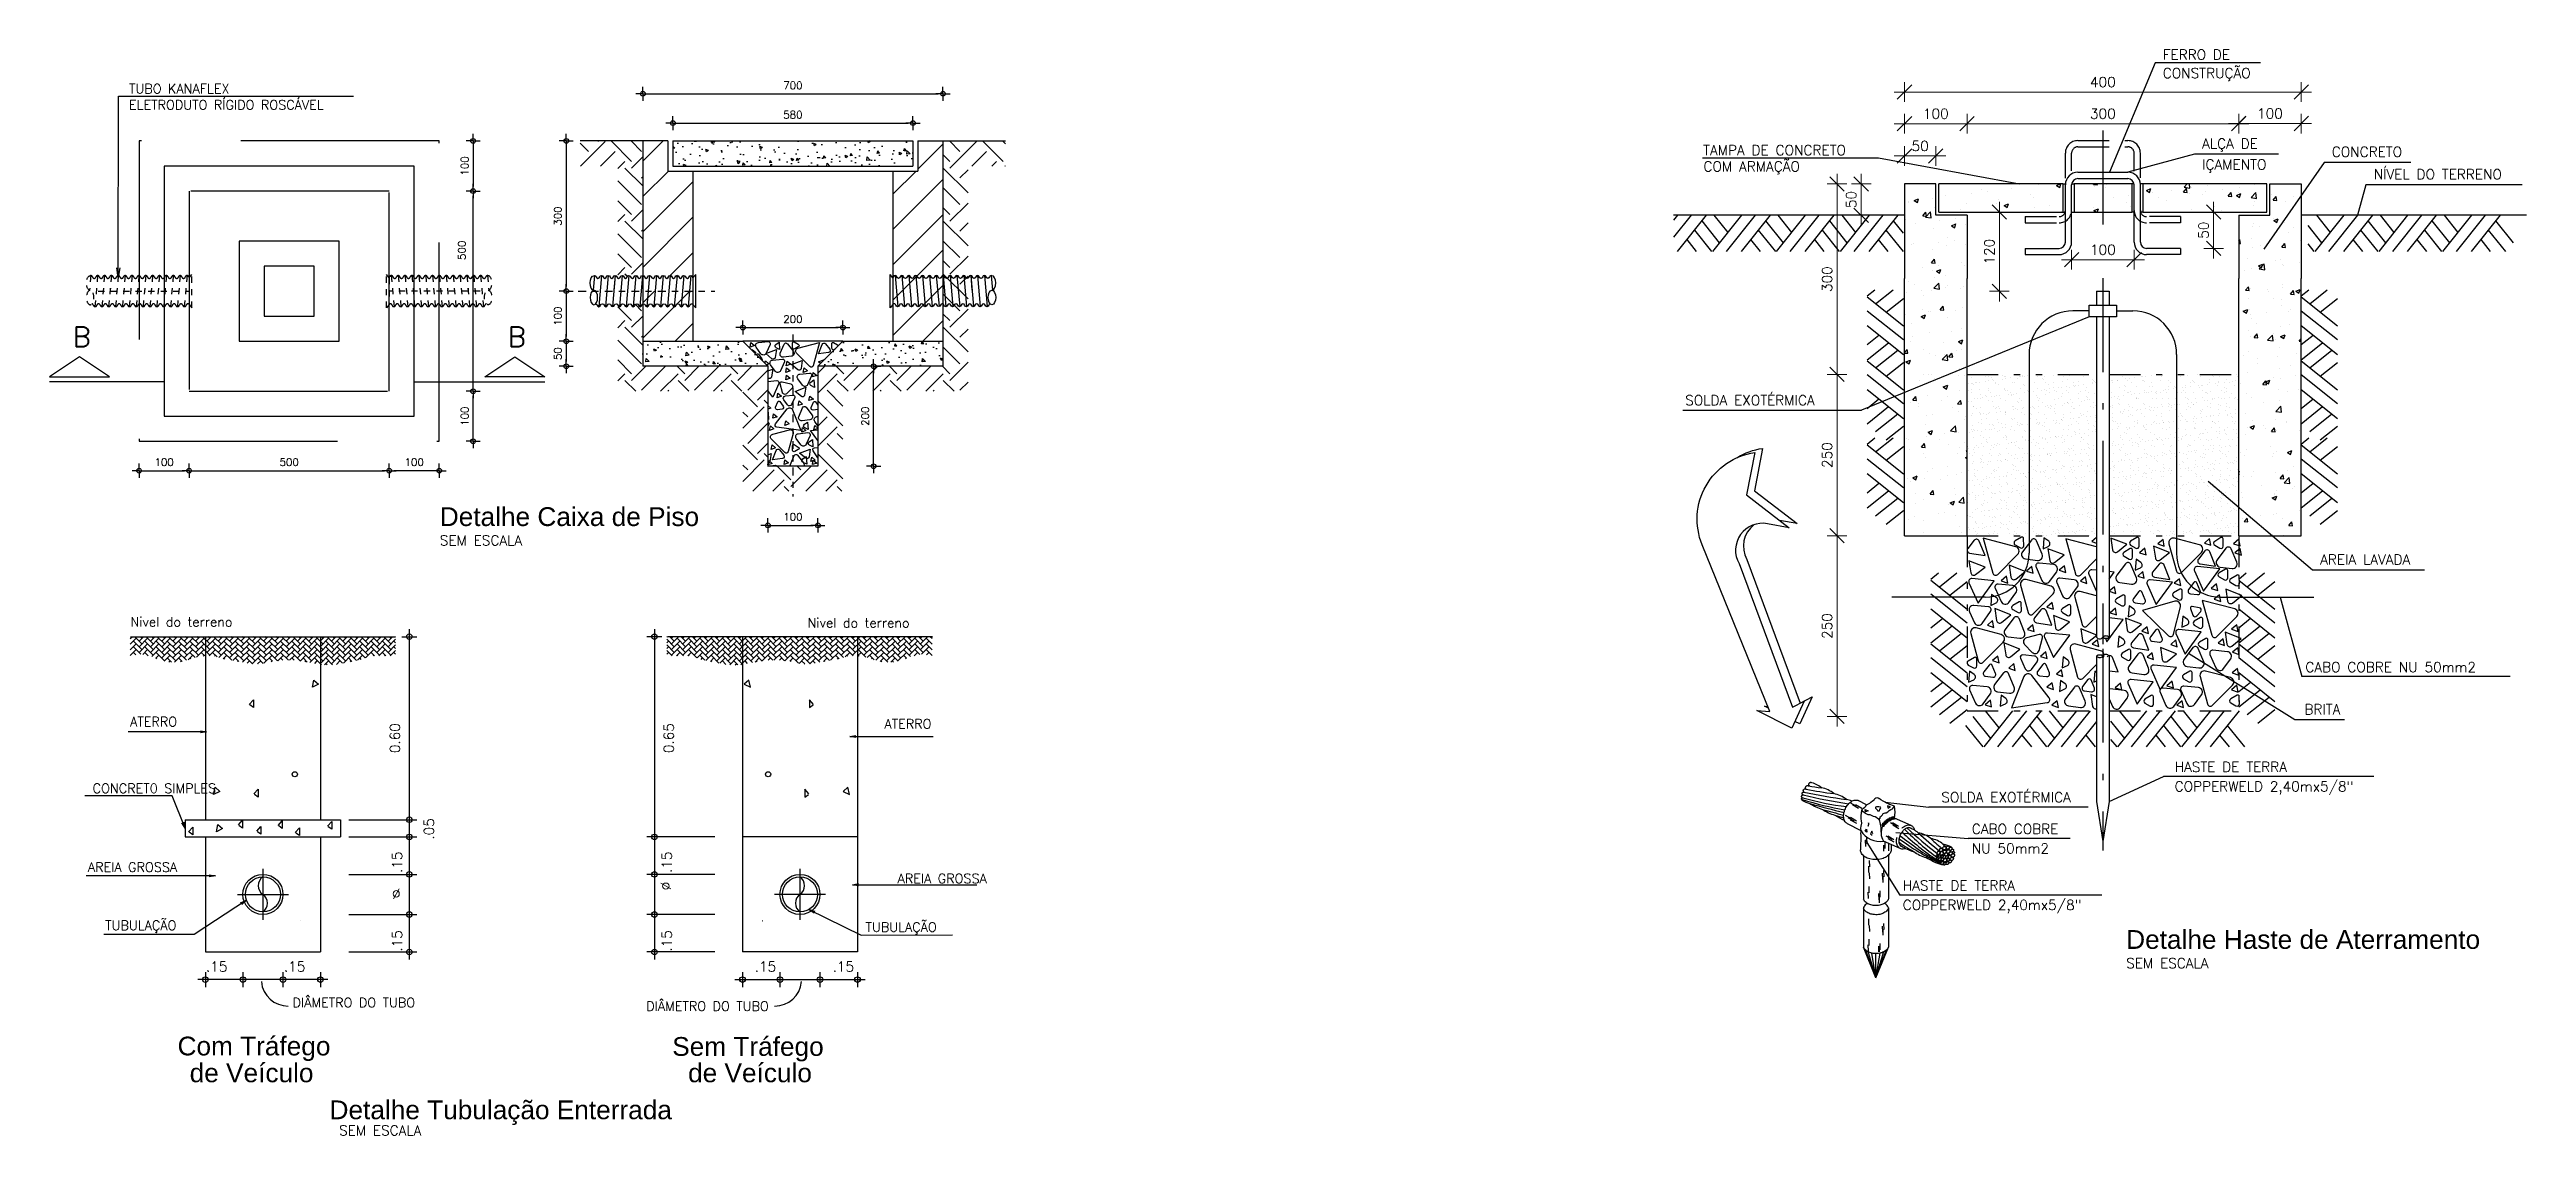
# Model space of a CAD drawing. Header units: millimetres. Extents: x 0 to 321, y -39 to 66.
# Drawn here: x 281.58 to 321.2, y -3.41 to 13.95 of the extents above; entities that cross this region are included whole.
import ezdxf
from ezdxf.enums import TextEntityAlignment as Align

# ---------------------------------------------------------------- set-up
doc = ezdxf.new("R2010")
doc.units = ezdxf.units.MM
doc.header["$LTSCALE"] = 0.5
doc.header["$MEASUREMENT"] = 0
for name, pattern in [('CENTRO01', [8, 3, -1, 0, -1, 3]), ('DASHDOT2', [0.5, 0.25, -0.125, 0, -0.125]), ('DASHEDX2', [1.5, 1, -0.5]), ('DIVIDEX2', [2.5, 1, -0.5, 0, -0.5, 0, -0.5]), ('HIDDEN', [9.525, 6.35, -3.175]), ('HIDDEN2', [0.1875, 0.125, -0.0625])]:
    doc.linetypes.add(name, pattern=pattern)
for name, color, linetype in [('01', 1, 'Continuous'), ('02', 2, 'Continuous'), ('03', 3, 'Continuous'), ('06', 6, 'Continuous'), ('3', 7, 'HIDDEN'), ('ABB-AUX1', 1, 'Continuous'), ('AUXI-1', 1, 'Continuous'), ('AUXI-2', 2, 'Continuous'), ('DETALHES', 2, 'Continuous'), ('E-CAIXA', 1, 'Continuous'), ('LEGENDA', 2, 'Continuous'), ('linha_de_chamada', 1, 'Continuous'), ('SOLID', 254, 'Continuous')]:
    doc.layers.add(name, color=color, linetype=linetype)
doc.layers.add('Cotas', color=1, linetype='Continuous', lineweight=5)
doc.styles.add('140-50', font='arial.ttf', dxfattribs={"height": 0.3})
doc.styles.add('60-100', font='romans.shx', dxfattribs={"height": 0.16})
doc.styles.add('60-125', font='romans.shx', dxfattribs={"height": 0.2})
doc.styles.add('60-250', font='romans.shx', dxfattribs={"height": 0.375})
doc.styles.add('60-50', font='romans.shx', dxfattribs={"height": 0.08})
doc.styles.add('60-75', font='romans.shx', dxfattribs={"height": 0.12})
doc.styles.add('ROMANS', font='romans.shx')
doc.dimstyles.new('60-75', dxfattribs={"dimtxt": 0.12, "dimasz": 0.075, "dimexe": 0.05, "dimexo": 0.05, "dimgap": 0.075, "dimtad": 1, "dimzin": 4, "dimdsep": 46, "dimtxsty": '60-75', "dimblk": 'BOLINHA', "dimcen": 0.09, "dimse1": 1, "dimse2": 1, "dimclrd": 1, "dimclre": 1, "dimclrt": 2, "dimadec": 0, "dimazin": 0, "dimtfac": 1.8, "dimtix": 1, "dimtmove": 2, "dimatfit": 3, "dimldrblk": 'BOLINHA', "dimfxl": 0, "dimtvp": 2, "dimtolj": 1, "dimtzin": 4, "dimarcsym": 0})
doc.dimstyles.new('SETAS250', dxfattribs={"dimtxt": 0.15, "dimasz": 0.5, "dimexe": 0.15, "dimexo": 0, "dimgap": 0.1, "dimtad": 1, "dimzin": 10, "dimdsep": 46, "dimtxsty": '60-250', "dimblk1": 'OPEN', "dimblk2": 'OPEN', "dimsah": 1, "dimcen": 0, "dimclrd": 1, "dimclre": 1, "dimclrt": 2, "dimadec": 0, "dimazin": 0, "dimtfac": 1, "dimtix": 1, "dimtmove": 2, "dimatfit": 3, "dimldrblk": 'OPEN', "dimfxl": 0, "dimtolj": 1, "dimtzin": 6, "dimarcsym": 0})
doc.dimstyles.new('SETAS75', dxfattribs={"dimtxt": 0.15, "dimasz": 0.15, "dimexe": 0.15, "dimexo": 0, "dimgap": 0.1, "dimtad": 1, "dimzin": 10, "dimdsep": 46, "dimtxsty": '60-100', "dimblk1": 'OPEN', "dimblk2": 'OPEN', "dimsah": 1, "dimcen": 0, "dimclrd": 1, "dimclre": 1, "dimclrt": 2, "dimadec": 0, "dimazin": 0, "dimtfac": 1, "dimtix": 1, "dimtmove": 2, "dimatfit": 3, "dimldrblk": 'OPEN', "dimfxl": 0, "dimtolj": 1, "dimtzin": 6, "dimarcsym": 0})
pattern_1 = [(130, (298.2308, 9.92212), (-0.430356, -0.037651), [0.045, -0.495]), (185, (298.2308, 9.9221), (0.08325, 0.451315), [0.036, -0.396]), (79.5486, (298.19492, 9.919), (-0.347106, 0.413664), [0.038244, -0.420685]), (133.816, (298.2308, 10.0421), (-0.640345, -0.09931), [0.0675, -0.7425]), (83.364, (298.1774, 10.03384), (-0.5608, 0.58447), [0.057366, -0.63103]), (188.816, (298.2308, 10.0421), (-0.5608, 0.58447), [0.054, -0.594]), (159, (298.1708, 10.01212), (-0.358144, -0.241571), [0.045, -0.495]), (214, (298.1708, 10.0121), (-0.14599, 0.43509), [0.036, -0.396]), (108.5486, (298.14094, 9.992), (-0.504134, 0.193518), [0.038244, -0.420685]), (142.5, (298.23079, 9.92212), (-0.007296, 0.1997363), [0, -0.3912, 0, -0.402, 0, -0.3975]), (172.5, (298.23079, 9.92212), (-0.157842, 0.236647), [0, -0.2292, 0, -0.3822, 0, -0.1515]), (212.5, (298.36459, 9.92212), (-0.3202935, -0.013533), [0, -0.15, 0, -0.468, 0, -0.621]), (222.5, (298.42459, 9.92212), (-0.349912, 0.060063), [0, -0.195, 0, -0.3108, 0, -0.441])]

msp = doc.modelspace()

# ---------------------------------------------------------------- texts
at = {"color": 2, "style": 'ROMANS'}
for s, p in [('TUBO KANAFLEX', (282.855, 13.247, -43.217)), ('ELETRODUTO RÍGIDO ROSCÁVEL', (282.855, 12.989, -43.217))]:
    msp.add_text(s, height=0.15, dxfattribs=at).set_placement(p)
for s, p in [('Nivel do terreno', (282.877, 4.874, -0.632)), ('Nivel do terreno', (293.705, 4.858, -1.897)), ('ATERRO', (282.872, 3.279, -0.632)), ('ATERRO', (294.936, 3.244, -1.897)), ('AREIA GROSSA  ', (295.145, 0.772, -1.897)), ('TUBULAÇÃO', (282.474, 0.023, -0.632)), ('TUBULAÇÃO', (294.634, -0.004, -1.897))]:
    msp.add_text(s, height=0.15, dxfattribs=at).set_placement(p, align=Align.TOP_LEFT)
at = {"color": 2, "char_height": 0.15, "attachment_point": 1, "style": 'ROMANS'}
for s, insert, width in [('CONCRET0 SIMPLES ', (282.273, 2.213, -0.632), 1.96314), ('AREIA GROSSA', (282.197, 0.954, -0.632), 2.72951), ('DIÂMETRO DO TUBO', (285.47, -1.212, -1.897), 2.72951), ('DIÂMETRO DO TUBO', (291.126, -1.269, -1.897), 2.72951)]:
    msp.add_mtext(s, dxfattribs=dict(at, insert=insert, width=width))
at = {"layer": '02', "style": 'ROMANS'}
for p in [(292.861, -0.631, -1.897), (294.107, -0.631, -1.897)]:
    msp.add_text('.15', height=0.16, dxfattribs=at).set_placement(p, align=Align.TOP_LEFT)
at = {"layer": '03', "color": 2, "style": 'ROMANS'}
for s, p in [('0.60', (287.027, 2.7, -0.632)), ('0.65', (291.406, 2.7, -1.897)), ('.05', (287.572, 1.318, -0.632)), ('.15', (287.061, 0.784, -0.632)), ('.15', (291.373, 0.784, -1.897)), ('%%C', (291.359, 0.508, -1.897)), ('.15', (287.061, -0.473, -0.632)), ('.15', (291.373, -0.473, -1.897))]:
    msp.add_text(s, height=0.16, rotation=90, dxfattribs=at).set_placement(p, align=Align.TOP_LEFT)
for s, p in [('%%C', (287.061, 0.531, -0.632)), ('.15', (284.085, -0.631, -0.632)), ('.15', (285.331, -0.631, -0.632))]:
    msp.add_text(s, height=0.16, dxfattribs=at).set_placement(p, align=Align.TOP_LEFT)
at = {"layer": 'Cotas', "color": 2, "char_height": 0.16, "attachment_point": 5, "style": '60-125'}
for s, insert in [('\\A1;400', (314.421, 13.428)), ('\\A1;100', (311.749, 12.922)), ('\\A1;300', (314.421, 12.922)), ('\\A1;100', (317.093, 12.925)), ('\\A1;50', (311.499, 12.407)), ('\\A1;100', (314.421, 10.748))]:
    msp.add_mtext(s, dxfattribs=dict(at, insert=insert))
at = {"layer": 'Cotas', "color": 2, "char_height": 0.16, "attachment_point": 5, "rotation": 90, "style": '60-125'}
for s, insert in [('\\A1;50', (310.396, 11.549)), ('\\A1;50', (316.031, 11.059)), ('\\A1;120', (312.606, 10.717)), ('\\A1;300', (310.011, 10.277)), ('\\A1;250', (310.011, 7.465)), ('\\A1;250', (310.011, 4.732))]:
    msp.add_mtext(s, dxfattribs=dict(at, insert=insert))
at = {"layer": 'E-CAIXA', "color": 2, "style": 'ROMANS'}
for p in [(281.952, 9.196), (288.912, 9.196)]:
    msp.add_text('B', height=0.32, dxfattribs=at).set_placement(p)
at = {"layer": 'LEGENDA', "color": 5, "style": '140-50'}
for s, p in [('Detalhe Caixa de Piso', (287.825, 6.331)), ('Detalhe Haste de Aterramento', (314.794, -0.428)), ('Detalhe Tubulação Enterrada', (286.062, -3.151, -1.897))]:
    msp.add_text(s, height=0.3, dxfattribs=at).set_placement(p)
at = {"layer": 'LEGENDA', "color": 2, "style": '60-50'}
for p in [(287.825, 6.022), (314.794, -0.737)]:
    msp.add_text('SEM ESCALA', height=0.16, dxfattribs=at).set_placement(p)
at = {"layer": 'LEGENDA', "color": 5, "style": '140-50'}
for s, p in [('Com Tráfego', (283.631, -1.831, -0.632)), ('Sem Tráfego ', (291.542, -1.838, -1.897))]:
    msp.add_text(s, height=0.3, dxfattribs=at).set_placement(p, align=Align.TOP_LEFT)
at = {"layer": 'LEGENDA', "color": 2, "style": '60-50'}
msp.add_text('SEM ESCALA', height=0.16, dxfattribs=at).set_placement((286.214, -3.25, -1.897), align=Align.TOP_LEFT)
at = {"layer": 'LEGENDA', "color": 5, "char_height": 0.3, "width": 3.312, "attachment_point": 1, "style": '140-50'}
for insert in [(283.708, -2.26, -0.632), (291.679, -2.26, -0.632)]:
    msp.add_mtext(' de Veículo', dxfattribs=dict(at, insert=insert))
at = {"layer": 'SOLID', "color": 2, "style": '60-125'}
for s, p in [('FERRO DE', (315.379, 13.787)), ('CONSTRUÇÃO', (315.379, 13.491)), ('TAMPA DE CONCRETO', (308.028, 12.259)), ('ALÇA DE', (316.008, 12.364)), ('CONCRETO', (318.082, 12.233)), ('COM ARMAÇÃO', (308.033, 11.999)), ('IÇAMENTO', (316.008, 12.03)), ('NÍVEL DO TERRENO', (318.752, 11.874)), ('SOLDA EXOTÉRMICA', (307.742, 8.262)), ('AREIA LAVADA', (317.896, 5.715)), ('CABO COBRE NU 50mm2', (317.659, 3.996)), ('BRITA', (317.644, 3.321)), ('HASTE DE TERRA', (315.569, 2.401)), ('SOLDA EXOTÉRMICA', (311.838, 1.916)), ('COPPERWELD 2,40mx5/8"', (315.569, 2.089)), ('CABO COBRE', (312.325, 1.409)), ('NU 50mm2', (312.325, 1.098)), ('HASTE DE TERRA', (311.22, 0.505)), ('COPPERWELD 2,40mx5/8"', (311.22, 0.194))]:
    msp.add_text(s, height=0.16, dxfattribs=at).set_placement(p)

# ---------------------------------------------------------------- blocks, each defined once
blk = doc.blocks.new('*X14')
at = {"color": 0}
for p, q in [((643.66, 360.82), (644.35, 361.51)), ((643.75, 360.91), (643.66, 361)), ((643.66, 358.56), (646.01, 360.91)), ((643.75, 358.64), (643.66, 358.73)), ((643.66, 356.29), (646.01, 358.64)), ((648.28, 356.38), (644.88, 359.78)), ((647.82, 354.57), (644.88, 357.51)), ((648.28, 358.64), (645.41, 361.51)), ((647.14, 359.78), (648.88, 361.51)), ((647.14, 357.51), (650.54, 360.91)), ((647.14, 355.25), (650.54, 358.64)), ((648.28, 360.91), (647.67, 361.51)), ((652.8, 356.38), (649.41, 359.78)), ((652.8, 354.12), (649.41, 357.51)), ((652.8, 358.64), (649.94, 361.51)), ((651.67, 359.78), (653.4, 361.51)), ((651.67, 357.51), (655.06, 360.91)), ((651.67, 355.25), (655.06, 358.64)), ((652.8, 360.91), (652.2, 361.51)), ((657.33, 356.38), (653.93, 359.78)), ((657.33, 354.12), (653.93, 357.51)), ((657.33, 358.64), (654.46, 361.51)), ((656.2, 359.78), (657.93, 361.51)), ((656.2, 357.51), (659.59, 360.91)), ((656.2, 355.25), (659.59, 358.64)), ((657.33, 360.91), (656.73, 361.51)), ((661.85, 356.38), (658.46, 359.78)), ((661.85, 354.12), (658.46, 357.51)), ((661.85, 358.64), (658.99, 361.51)), ((660.72, 359.78), (662.45, 361.51)), ((660.72, 357.51), (664.11, 360.91)), ((660.72, 355.25), (664.11, 358.64)), ((661.85, 360.91), (661.25, 361.51)), ((666.38, 356.38), (662.98, 359.78)), ((666.38, 354.12), (662.98, 357.51)), ((666.38, 358.64), (663.51, 361.51)), ((665.25, 359.78), (666.98, 361.51)), ((665.25, 357.51), (668.64, 360.91)), ((665.25, 355.25), (668.64, 358.64)), ((666.38, 360.91), (665.78, 361.51)), ((670.9, 356.38), (667.51, 359.78)), ((670.9, 354.12), (667.51, 357.51)), ((670.9, 358.64), (668.04, 361.51)), ((669.77, 359.78), (671.5, 361.51)), ((669.77, 357.51), (673.17, 360.91)), ((669.77, 355.25), (673.17, 358.64)), ((670.9, 360.91), (670.3, 361.51)), ((675.43, 356.38), (672.03, 359.78)), ((675.43, 354.12), (672.03, 357.51)), ((675.43, 358.64), (672.56, 361.51)), ((674.3, 359.78), (676.03, 361.51)), ((674.3, 357.51), (677.69, 360.91)), ((674.3, 355.25), (677.69, 358.64)), ((675.43, 360.91), (674.83, 361.51)), ((679.95, 356.38), (676.56, 359.78)), ((679.95, 354.12), (676.56, 357.51)), ((679.95, 358.64), (677.09, 361.51)), ((678.82, 359.78), (680.56, 361.51)), ((678.82, 357.51), (682.22, 360.91)), ((678.82, 355.25), (682.22, 358.64)), ((679.95, 360.91), (679.35, 361.51)), ((684.48, 356.38), (681.09, 359.78)), ((684.48, 354.12), (681.09, 357.51)), ((684.48, 358.64), (681.62, 361.51)), ((683.35, 359.78), (685.08, 361.51)), ((683.35, 357.51), (686.74, 360.91)), ((683.35, 355.25), (686.74, 358.64)), ((684.48, 360.91), (683.88, 361.51)), ((689, 356.38), (685.61, 359.78)), ((689, 354.12), (685.61, 357.51)), ((689, 358.64), (686.14, 361.51)), ((687.87, 359.78), (689.61, 361.51)), ((687.87, 357.51), (691.27, 360.91)), ((687.87, 355.25), (691.27, 358.64)), ((689, 360.91), (688.4, 361.51)), ((693.53, 356.38), (690.14, 359.78)), ((693.53, 354.12), (690.14, 357.51)), ((693.53, 358.64), (690.67, 361.51)), ((692.4, 359.78), (694.13, 361.51)), ((692.4, 357.51), (695.79, 360.91)), ((692.4, 355.25), (695.79, 358.64)), ((693.53, 360.91), (692.93, 361.51)), ((698.06, 356.38), (694.66, 359.78)), ((698.06, 354.12), (694.66, 357.51)), ((698.06, 358.64), (695.19, 361.51)), ((696.92, 359.78), (698.66, 361.51)), ((696.92, 357.51), (700.32, 360.91)), ((696.92, 355.25), (700.32, 358.64)), ((698.06, 360.91), (697.45, 361.51)), ((702.58, 356.38), (699.19, 359.78)), ((702.58, 354.12), (699.19, 357.51)), ((702.58, 358.64), (699.72, 361.51)), ((701.45, 359.78), (703.18, 361.51)), ((701.45, 357.51), (704.84, 360.91)), ((701.45, 355.25), (704.84, 358.64)), ((702.58, 360.91), (701.98, 361.51)), ((707.11, 356.38), (703.71, 359.78)), ((707.11, 354.12), (703.71, 357.51)), ((707.11, 358.64), (704.24, 361.51)), ((705.98, 359.78), (707.71, 361.51)), ((705.98, 357.51), (709.37, 360.91)), ((705.98, 355.25), (709.37, 358.64)), ((707.11, 360.91), (706.51, 361.51)), ((711.63, 356.38), (708.24, 359.78)), ((711.63, 354.12), (708.24, 357.51)), ((711.63, 358.64), (708.77, 361.51)), ((710.5, 359.78), (712.23, 361.51)), ((710.5, 357.51), (713.9, 360.91)), ((710.5, 355.25), (713.9, 358.64)), ((711.63, 360.91), (711.03, 361.51)), ((716.16, 356.38), (712.76, 359.78)), ((716.16, 354.12), (712.76, 357.51)), ((716.16, 358.64), (713.29, 361.51)), ((715.03, 359.78), (716.76, 361.51)), ((715.03, 357.51), (718.42, 360.91)), ((715.03, 355.25), (718.42, 358.64)), ((716.16, 360.91), (715.56, 361.51)), ((720.68, 356.38), (717.29, 359.78)), ((720.68, 354.12), (717.29, 357.51)), ((720.68, 358.64), (717.82, 361.51)), ((719.55, 359.78), (721.28, 361.51)), ((719.55, 357.51), (722.95, 360.91)), ((719.55, 355.25), (722.95, 358.64)), ((720.68, 360.91), (720.08, 361.51)), ((725.21, 356.38), (721.81, 359.78)), ((725.21, 354.12), (721.81, 357.51)), ((725.21, 358.64), (722.34, 361.51)), ((724.08, 359.78), (725.81, 361.51)), ((724.08, 357.51), (727.47, 360.91)), ((724.08, 355.25), (727.47, 358.64)), ((725.21, 360.91), (724.61, 361.51)), ((729.73, 356.38), (726.34, 359.78)), ((729.73, 354.12), (726.34, 357.51)), ((729.73, 358.64), (726.87, 361.51)), ((728.6, 359.78), (730.34, 361.51)), ((728.6, 357.51), (732, 360.91)), ((728.6, 355.25), (732, 358.64)), ((729.73, 360.91), (729.13, 361.51)), ((734.26, 356.38), (730.87, 359.78)), ((734.26, 354.12), (730.87, 357.51)), ((734.26, 358.64), (731.4, 361.51)), ((733.13, 359.78), (734.86, 361.51)), ((733.13, 357.51), (736.52, 360.91)), ((733.13, 355.25), (736.52, 358.64)), ((734.26, 360.91), (733.66, 361.51)), ((738.79, 356.38), (735.39, 359.78)), ((738.79, 354.12), (735.39, 357.51)), ((738.79, 358.64), (735.92, 361.51)), ((737.65, 359.78), (739.39, 361.51)), ((737.65, 357.51), (741.05, 360.91)), ((737.65, 355.25), (741.05, 358.64)), ((738.79, 360.91), (738.18, 361.51)), ((743.31, 356.38), (739.92, 359.78)), ((743.31, 354.12), (739.92, 357.51)), ((743.31, 358.64), (740.45, 361.51)), ((742.18, 359.78), (743.91, 361.51)), ((742.18, 357.51), (745.57, 360.91)), ((742.18, 355.25), (745.57, 358.64)), ((743.31, 360.91), (742.71, 361.51)), ((747.84, 356.38), (744.44, 359.78)), ((747.84, 354.12), (744.44, 357.51)), ((747.84, 358.64), (744.97, 361.51)), ((746.7, 359.78), (748.44, 361.51)), ((746.7, 357.51), (749.66, 360.47)), ((746.7, 355.25), (749.66, 358.21)), ((747.84, 360.91), (747.23, 361.51)), ((749.66, 359.08), (748.97, 359.78)), ((749.66, 356.82), (748.97, 357.51)), ((749.66, 361.34), (749.5, 361.51)), ((643.75, 356.38), (643.66, 356.47)), ((643.66, 354.03), (646.01, 356.38)), ((643.75, 354.12), (643.66, 354.21)), ((645.88, 354.25), (644.88, 355.25)), ((648.6, 354.45), (650.54, 356.38)), ((650.75, 353.91), (649.41, 355.25)), ((650.41, 353.99), (650.54, 354.12)), ((652.22, 353.54), (655.06, 356.38)), ((653.82, 352.88), (655.06, 354.12)), ((657.33, 351.86), (653.93, 355.25)), ((654.2, 352.72), (653.93, 352.99)), ((656.2, 352.99), (659.59, 356.38)), ((657.14, 351.67), (659.59, 354.12)), ((661.85, 351.86), (658.46, 355.25)), ((660.11, 351.33), (658.46, 352.99)), ((659.06, 351.33), (659.59, 351.86)), ((660.72, 352.99), (664.11, 356.38)), ((661.33, 351.33), (664.11, 354.12)), ((666.17, 352.06), (662.98, 355.25)), ((664.39, 351.58), (662.98, 352.99)), ((663.73, 351.47), (664.11, 351.86)), ((665.25, 352.99), (668.64, 356.38)), ((666.79, 352.27), (668.64, 354.12)), ((669.61, 353.15), (667.51, 355.25)), ((667.87, 352.63), (667.51, 352.99)), ((670.06, 353.27), (673.17, 356.38)), ((673.45, 353.83), (672.03, 355.25)), ((672.8, 353.75), (673.17, 354.12)), ((675.18, 353.87), (677.69, 356.38)), ((678.38, 353.43), (676.56, 355.25)), ((677.35, 353.78), (677.69, 354.12)), ((679.05, 353.21), (682.22, 356.38)), ((680.8, 352.7), (682.22, 354.12)), ((684.27, 352.07), (681.09, 355.25)), ((681.5, 352.57), (681.09, 352.99)), ((683.35, 352.99), (686.74, 356.38)), ((684.63, 352), (686.74, 354.12)), ((689, 351.86), (685.61, 355.25)), ((687.03, 351.56), (685.61, 352.99)), ((686.54, 351.65), (686.74, 351.86)), ((687.87, 352.99), (691.27, 356.38)), ((688.45, 351.3), (691.27, 354.12)), ((693.53, 351.86), (690.14, 355.25)), ((692.52, 350.6), (690.14, 352.99)), ((690.34, 350.93), (691.27, 351.86)), ((692.4, 352.99), (695.79, 356.38)), ((692.4, 350.72), (695.79, 354.12)), ((694.54, 350.6), (695.79, 351.86)), ((698.06, 351.86), (694.66, 355.25)), ((696.84, 350.81), (694.66, 352.99)), ((694.78, 350.6), (694.66, 350.72)), ((696.92, 352.99), (700.32, 356.38)), ((697.06, 350.86), (700.32, 354.12)), ((702.57, 351.87), (699.19, 355.25)), ((700.52, 351.66), (699.19, 352.99)), ((700, 351.54), (700.32, 351.86)), ((701.45, 352.99), (704.84, 356.38)), ((702.59, 351.87), (704.84, 354.12)), ((706.91, 352.06), (703.71, 355.25)), ((704.65, 352.06), (703.71, 352.99)), ((705.98, 352.99), (709.37, 356.38)), ((707.31, 352.06), (709.37, 354.12)), ((711.63, 351.86), (708.24, 355.25)), ((709.17, 352.06), (708.24, 352.99)), ((710.5, 352.99), (713.9, 356.38)), ((711.53, 351.75), (713.9, 354.12)), ((716.16, 351.86), (712.76, 355.25)), ((714.41, 351.34), (712.76, 352.99)), ((713.51, 351.47), (713.9, 351.86)), ((715.03, 352.99), (718.42, 356.38)), ((715.49, 351.19), (718.42, 354.12)), ((720.68, 351.86), (717.29, 355.25)), ((720.04, 350.24), (717.29, 352.99)), ((717.42, 350.85), (718.42, 351.86)), ((719.55, 352.99), (722.95, 356.38)), ((719.55, 350.72), (722.95, 354.12)), ((721.33, 350.24), (722.95, 351.86)), ((725.21, 351.86), (721.81, 355.25)), ((724.56, 350.24), (721.81, 352.99)), ((722.3, 350.24), (721.81, 350.72)), ((724.08, 352.99), (727.47, 356.38)), ((724.08, 350.72), (727.47, 354.12)), ((726.05, 350.44), (727.47, 351.86)), ((729.73, 351.86), (726.34, 355.25)), ((728.44, 350.88), (726.34, 352.99)), ((726.54, 350.53), (726.34, 350.72)), ((728.6, 352.99), (732, 356.38)), ((728.84, 350.96), (732, 354.12)), ((734.13, 351.99), (730.87, 355.25)), ((732.24, 351.61), (730.87, 352.99)), ((731.63, 351.49), (732, 351.86)), ((733.13, 352.99), (736.52, 356.38)), ((734.46, 352.06), (736.52, 354.12)), ((737.62, 353.02), (735.39, 355.25)), ((736.01, 352.37), (735.39, 352.99)), ((737.73, 353.07), (741.05, 356.38)), ((741.29, 353.87), (739.92, 355.25)), ((740.8, 353.87), (741.05, 354.12)), ((743.06, 353.87), (745.57, 356.38)), ((745.82, 353.88), (744.44, 355.25)), ((745.33, 353.88), (745.57, 354.12)), ((747.6, 353.88), (749.66, 355.94)), ((749.66, 354.56), (748.97, 355.25))]:
    blk.add_line(p, q, dxfattribs=at)
blk = doc.blocks.new('_OPEN')
at = {"color": 0, "linetype": 'ByBlock'}
for p, q in [((-1, 0.17), (0, 0)), ((0, 0), (-1, -0.17)), ((0, 0), (-1, 0))]:
    blk.add_line(p, q, dxfattribs=at)
blk = doc.blocks.new('BOLINHA')
at = {"color": 0, "linetype": 'ByBlock', "lineweight": -2}
for q in [(-1.5, 0), (0, 1.5), (1.5, 0), (0, -1.5)]:
    blk.add_line((0, 0), q, dxfattribs=at)
blk.add_circle((0, 0), 0.5, dxfattribs=at)
blk = doc.blocks.new('*D15')
at = {"layer": 'Cotas', "color": 1, "lineweight": -2, "ltscale": 2.5, "transparency": 16777216}
blk.add_line((289.847, 12.411), (289.847, 10.161), dxfattribs=at)
at = {"layer": 'Defpoints', "color": 0, "ltscale": 2.5, "transparency": 16777216}
for p in [(290.072, 12.486), (289.847, 10.086), (290.072, 10.086)]:
    blk.add_point(p, dxfattribs=at)
at = {"layer": 'Cotas', "color": 1, "lineweight": -2, "ltscale": 2.5, "transparency": 16777216, "xscale": 0.075, "yscale": 0.075, "zscale": 0.075}
for p, rotation in [((289.847, 12.486), 90), ((289.847, 10.086), 270)]:
    blk.add_blockref('BOLINHA', p, dxfattribs=dict(at, rotation=rotation))
at = {"layer": 'Cotas', "color": 2, "ltscale": 2.5, "transparency": 16777216, "insert": (289.712, 11.286), "char_height": 0.12, "attachment_point": 5, "rotation": 90, "style": '60-75'}
blk.add_mtext('\\A1;300', dxfattribs=at)
blk = doc.blocks.new('*D16')
at = {"layer": 'Cotas', "color": 1, "lineweight": -2, "ltscale": 2.5, "transparency": 16777216}
blk.add_line((288.358, 12.411), (288.358, 11.761), dxfattribs=at)
at = {"layer": 'Defpoints', "color": 0, "ltscale": 2.5, "transparency": 16777216}
for p in [(287.816, 12.486), (287.816, 11.686), (288.358, 11.686)]:
    blk.add_point(p, dxfattribs=at)
at = {"layer": 'Cotas', "color": 1, "lineweight": -2, "ltscale": 2.5, "transparency": 16777216, "xscale": 0.075, "yscale": 0.075, "zscale": 0.075}
for p, rotation in [((288.358, 12.486), 90), ((288.358, 11.686), 270)]:
    blk.add_blockref('BOLINHA', p, dxfattribs=dict(at, rotation=rotation))
at = {"layer": 'Cotas', "color": 2, "ltscale": 2.5, "transparency": 16777216, "insert": (288.223, 12.086), "char_height": 0.12, "attachment_point": 5, "rotation": 90, "style": '60-75'}
blk.add_mtext('\\A1;100', dxfattribs=at)
blk = doc.blocks.new('*D17')
at = {"layer": 'Cotas', "color": 1, "lineweight": -2, "ltscale": 2.5, "transparency": 16777216}
blk.add_line((288.358, 8.561), (288.358, 11.611), dxfattribs=at)
at = {"layer": 'Defpoints', "color": 0, "ltscale": 2.5, "transparency": 16777216}
for p in [(287.816, 11.686), (288.358, 11.686), (287.816, 8.486)]:
    blk.add_point(p, dxfattribs=at)
at = {"layer": 'Cotas', "color": 1, "lineweight": -2, "ltscale": 2.5, "transparency": 16777216, "xscale": 0.075, "yscale": 0.075, "zscale": 0.075}
for p, rotation in [((288.358, 11.686), 90), ((288.358, 8.486), 270)]:
    blk.add_blockref('BOLINHA', p, dxfattribs=dict(at, rotation=rotation))
at = {"layer": 'Cotas', "color": 2, "ltscale": 2.5, "transparency": 16777216, "insert": (288.178, 10.738), "char_height": 0.12, "attachment_point": 5, "rotation": 90, "style": '60-75'}
blk.add_mtext('\\A1;500', dxfattribs=at)
blk = doc.blocks.new('*D18')
at = {"layer": 'Cotas', "color": 1, "lineweight": -2, "ltscale": 2.5, "transparency": 16777216}
blk.add_line((283.891, 7.216), (286.941, 7.216), dxfattribs=at)
at = {"layer": 'Defpoints', "color": 0, "ltscale": 2.5, "transparency": 16777216}
for p in [(283.816, 7.686), (287.016, 7.686), (287.016, 7.216)]:
    blk.add_point(p, dxfattribs=at)
at = {"layer": 'Cotas', "color": 1, "lineweight": -2, "ltscale": 2.5, "transparency": 16777216, "xscale": 0.075, "yscale": 0.075, "zscale": 0.075, "rotation": 180}
blk.add_blockref('BOLINHA', (283.816, 7.216), dxfattribs=at)
at = {"layer": 'Cotas', "color": 1, "lineweight": -2, "ltscale": 2.5, "transparency": 16777216, "xscale": 0.075, "yscale": 0.075, "zscale": 0.075}
blk.add_blockref('BOLINHA', (287.016, 7.216), dxfattribs=at)
at = {"layer": 'Cotas', "color": 2, "ltscale": 2.5, "transparency": 16777216, "insert": (285.416, 7.351), "char_height": 0.12, "attachment_point": 5, "style": '60-75'}
blk.add_mtext('\\A1;500', dxfattribs=at)
blk = doc.blocks.new('*D19')
at = {"layer": 'Cotas', "color": 1, "lineweight": -2, "ltscale": 2.5, "transparency": 16777216}
blk.add_line((283.091, 7.216), (283.741, 7.216), dxfattribs=at)
at = {"layer": 'Defpoints', "color": 0, "ltscale": 2.5, "transparency": 16777216}
for p in [(283.016, 7.686), (283.816, 7.686), (283.816, 7.216)]:
    blk.add_point(p, dxfattribs=at)
at = {"layer": 'Cotas', "color": 1, "lineweight": -2, "ltscale": 2.5, "transparency": 16777216, "xscale": 0.075, "yscale": 0.075, "zscale": 0.075, "rotation": 180}
blk.add_blockref('BOLINHA', (283.016, 7.216), dxfattribs=at)
at = {"layer": 'Cotas', "color": 1, "lineweight": -2, "ltscale": 2.5, "transparency": 16777216, "xscale": 0.075, "yscale": 0.075, "zscale": 0.075}
blk.add_blockref('BOLINHA', (283.816, 7.216), dxfattribs=at)
at = {"layer": 'Cotas', "color": 2, "ltscale": 2.5, "transparency": 16777216, "insert": (283.416, 7.351), "char_height": 0.12, "attachment_point": 5, "style": '60-75'}
blk.add_mtext('\\A1;100', dxfattribs=at)
blk = doc.blocks.new('*D20')
at = {"layer": 'Cotas', "color": 1, "lineweight": -2, "ltscale": 2.5, "transparency": 16777216}
blk.add_line((289.847, 9.211), (289.847, 8.961), dxfattribs=at)
at = {"layer": 'Defpoints', "color": 0, "ltscale": 2.5, "transparency": 16777216}
for p in [(290.072, 9.286), (289.847, 8.886), (290.072, 8.886)]:
    blk.add_point(p, dxfattribs=at)
at = {"layer": 'Cotas', "color": 1, "lineweight": -2, "ltscale": 2.5, "transparency": 16777216, "xscale": 0.075, "yscale": 0.075, "zscale": 0.075}
for p, rotation in [((289.847, 9.286), 90), ((289.847, 8.886), 270)]:
    blk.add_blockref('BOLINHA', p, dxfattribs=dict(at, rotation=rotation))
at = {"layer": 'Cotas', "color": 2, "ltscale": 2.5, "transparency": 16777216, "insert": (289.712, 9.086), "char_height": 0.12, "attachment_point": 5, "rotation": 90, "style": '60-75'}
blk.add_mtext('\\A1;50', dxfattribs=at)
blk = doc.blocks.new('*D21')
at = {"layer": 'Cotas', "color": 1, "lineweight": -2, "ltscale": 2.5, "transparency": 16777216}
blk.add_line((289.847, 10.011), (289.847, 9.361), dxfattribs=at)
at = {"layer": 'Defpoints', "color": 0, "ltscale": 2.5, "transparency": 16777216}
for p in [(290.072, 10.086), (289.847, 9.286), (290.072, 9.286)]:
    blk.add_point(p, dxfattribs=at)
at = {"layer": 'Cotas', "color": 1, "lineweight": -2, "ltscale": 2.5, "transparency": 16777216, "xscale": 0.075, "yscale": 0.075, "zscale": 0.075}
for p, rotation in [((289.847, 10.086), 90), ((289.847, 9.286), 270)]:
    blk.add_blockref('BOLINHA', p, dxfattribs=dict(at, rotation=rotation))
at = {"layer": 'Cotas', "color": 2, "ltscale": 2.5, "transparency": 16777216, "insert": (289.712, 9.686), "char_height": 0.12, "attachment_point": 5, "rotation": 90, "style": '60-75'}
blk.add_mtext('\\A1;100', dxfattribs=at)
blk = doc.blocks.new('*D22')
at = {"layer": 'Cotas', "color": 1, "lineweight": -2, "ltscale": 2.5, "transparency": 16777216}
blk.add_line((288.358, 7.761), (288.358, 8.411), dxfattribs=at)
at = {"layer": 'Defpoints', "color": 0, "ltscale": 2.5, "transparency": 16777216}
for p in [(287.816, 8.486), (288.358, 8.486), (287.816, 7.686)]:
    blk.add_point(p, dxfattribs=at)
at = {"layer": 'Cotas', "color": 1, "lineweight": -2, "ltscale": 2.5, "transparency": 16777216, "xscale": 0.075, "yscale": 0.075, "zscale": 0.075}
for p, rotation in [((288.358, 8.486), 90), ((288.358, 7.686), 270)]:
    blk.add_blockref('BOLINHA', p, dxfattribs=dict(at, rotation=rotation))
at = {"layer": 'Cotas', "color": 2, "ltscale": 2.5, "transparency": 16777216, "insert": (288.223, 8.086), "char_height": 0.12, "attachment_point": 5, "rotation": 90, "style": '60-75'}
blk.add_mtext('\\A1;100', dxfattribs=at)
blk = doc.blocks.new('*D23')
at = {"layer": 'Cotas', "color": 1, "lineweight": -2, "ltscale": 2.5, "transparency": 16777216}
blk.add_line((287.741, 7.216), (287.091, 7.216), dxfattribs=at)
at = {"layer": 'Defpoints', "color": 0, "ltscale": 2.5, "transparency": 16777216}
for p in [(287.016, 7.686), (287.816, 7.686), (287.016, 7.216)]:
    blk.add_point(p, dxfattribs=at)
at = {"layer": 'Cotas', "color": 1, "lineweight": -2, "ltscale": 2.5, "transparency": 16777216, "xscale": 0.075, "yscale": 0.075, "zscale": 0.075, "rotation": 180}
blk.add_blockref('BOLINHA', (287.016, 7.216), dxfattribs=at)
at = {"layer": 'Cotas', "color": 1, "lineweight": -2, "ltscale": 2.5, "transparency": 16777216, "xscale": 0.075, "yscale": 0.075, "zscale": 0.075}
blk.add_blockref('BOLINHA', (287.816, 7.216), dxfattribs=at)
at = {"layer": 'Cotas', "color": 2, "ltscale": 2.5, "transparency": 16777216, "insert": (287.416, 7.351), "char_height": 0.12, "attachment_point": 5, "style": '60-75'}
blk.add_mtext('\\A1;100', dxfattribs=at)
blk = doc.blocks.new('*D24')
at = {"layer": 'Cotas', "color": 1, "lineweight": -2, "ltscale": 2.5, "transparency": 16777216}
blk.add_line((293.147, 6.342), (293.797, 6.342), dxfattribs=at)
at = {"layer": 'Defpoints', "color": 0, "ltscale": 2.5, "transparency": 16777216}
for p in [(293.072, 7.286), (293.872, 7.286), (293.872, 6.342)]:
    blk.add_point(p, dxfattribs=at)
at = {"layer": 'Cotas', "color": 1, "lineweight": -2, "ltscale": 2.5, "transparency": 16777216, "xscale": 0.075, "yscale": 0.075, "zscale": 0.075, "rotation": 180}
blk.add_blockref('BOLINHA', (293.072, 6.342), dxfattribs=at)
at = {"layer": 'Cotas', "color": 1, "lineweight": -2, "ltscale": 2.5, "transparency": 16777216, "xscale": 0.075, "yscale": 0.075, "zscale": 0.075}
blk.add_blockref('BOLINHA', (293.872, 6.342), dxfattribs=at)
at = {"layer": 'Cotas', "color": 2, "ltscale": 2.5, "transparency": 16777216, "insert": (293.472, 6.477), "char_height": 0.12, "attachment_point": 5, "style": '60-75'}
blk.add_mtext('\\A1;100', dxfattribs=at)
blk = doc.blocks.new('*D25')
at = {"layer": 'Cotas', "color": 1, "lineweight": -2, "ltscale": 2.5, "transparency": 16777216}
blk.add_line((294.763, 7.361), (294.763, 8.811), dxfattribs=at)
at = {"layer": 'Defpoints', "color": 0, "ltscale": 2.5, "transparency": 16777216}
for p in [(293.872, 8.886), (294.763, 8.886), (293.872, 7.286)]:
    blk.add_point(p, dxfattribs=at)
at = {"layer": 'Cotas', "color": 1, "lineweight": -2, "ltscale": 2.5, "transparency": 16777216, "xscale": 0.075, "yscale": 0.075, "zscale": 0.075}
for p, rotation in [((294.763, 8.886), 90), ((294.763, 7.286), 270)]:
    blk.add_blockref('BOLINHA', p, dxfattribs=dict(at, rotation=rotation))
at = {"layer": 'Cotas', "color": 2, "ltscale": 2.5, "transparency": 16777216, "insert": (294.628, 8.086), "char_height": 0.12, "attachment_point": 5, "rotation": 90, "style": '60-75'}
blk.add_mtext('\\A1;200', dxfattribs=at)
blk = doc.blocks.new('*D26')
at = {"layer": 'Cotas', "color": 1, "lineweight": -2, "ltscale": 2.5, "transparency": 16777216}
blk.add_line((292.747, 9.504), (294.197, 9.504), dxfattribs=at)
at = {"layer": 'Defpoints', "color": 0, "ltscale": 2.5, "transparency": 16777216}
for p in [(292.672, 9.286), (294.272, 9.504), (294.272, 9.286)]:
    blk.add_point(p, dxfattribs=at)
at = {"layer": 'Cotas', "color": 1, "lineweight": -2, "ltscale": 2.5, "transparency": 16777216, "xscale": 0.075, "yscale": 0.075, "zscale": 0.075, "rotation": 180}
blk.add_blockref('BOLINHA', (292.672, 9.504), dxfattribs=at)
at = {"layer": 'Cotas', "color": 1, "lineweight": -2, "ltscale": 2.5, "transparency": 16777216, "xscale": 0.075, "yscale": 0.075, "zscale": 0.075}
blk.add_blockref('BOLINHA', (294.272, 9.504), dxfattribs=at)
at = {"layer": 'Cotas', "color": 2, "ltscale": 2.5, "transparency": 16777216, "insert": (293.472, 9.639), "char_height": 0.12, "attachment_point": 5, "style": '60-75'}
blk.add_mtext('\\A1;200', dxfattribs=at)
blk = doc.blocks.new('*D27')
at = {"layer": 'Cotas', "color": 1, "lineweight": -2, "ltscale": 2.5, "transparency": 16777216}
blk.add_line((291.147, 13.24), (295.797, 13.24), dxfattribs=at)
at = {"layer": 'Defpoints', "color": 0, "ltscale": 2.5, "transparency": 16777216}
for p in [(295.872, 13.24), (291.072, 12.306), (295.872, 12.306)]:
    blk.add_point(p, dxfattribs=at)
at = {"layer": 'Cotas', "color": 1, "lineweight": -2, "ltscale": 2.5, "transparency": 16777216, "xscale": 0.075, "yscale": 0.075, "zscale": 0.075, "rotation": 180}
blk.add_blockref('BOLINHA', (291.072, 13.24), dxfattribs=at)
at = {"layer": 'Cotas', "color": 1, "lineweight": -2, "ltscale": 2.5, "transparency": 16777216, "xscale": 0.075, "yscale": 0.075, "zscale": 0.075}
blk.add_blockref('BOLINHA', (295.872, 13.24), dxfattribs=at)
at = {"layer": 'Cotas', "color": 2, "ltscale": 2.5, "transparency": 16777216, "insert": (293.472, 13.375), "char_height": 0.12, "attachment_point": 5, "style": '60-75'}
blk.add_mtext('\\A1;700', dxfattribs=at)
blk = doc.blocks.new('*D28')
at = {"layer": 'Cotas', "color": 1, "lineweight": -2, "ltscale": 2.5, "transparency": 16777216}
blk.add_line((291.627, 12.771), (295.317, 12.771), dxfattribs=at)
at = {"layer": 'Defpoints', "color": 0, "ltscale": 2.5, "transparency": 16777216}
for p in [(295.392, 12.771), (291.552, 12.306), (295.392, 12.306)]:
    blk.add_point(p, dxfattribs=at)
at = {"layer": 'Cotas', "color": 1, "lineweight": -2, "ltscale": 2.5, "transparency": 16777216, "xscale": 0.075, "yscale": 0.075, "zscale": 0.075, "rotation": 180}
blk.add_blockref('BOLINHA', (291.552, 12.771), dxfattribs=at)
at = {"layer": 'Cotas', "color": 1, "lineweight": -2, "ltscale": 2.5, "transparency": 16777216, "xscale": 0.075, "yscale": 0.075, "zscale": 0.075}
blk.add_blockref('BOLINHA', (295.392, 12.771), dxfattribs=at)
at = {"layer": 'Cotas', "color": 2, "ltscale": 2.5, "transparency": 16777216, "insert": (293.472, 12.906), "char_height": 0.12, "attachment_point": 5, "style": '60-75'}
blk.add_mtext('\\A1;580', dxfattribs=at)
blk = doc.blocks.new('*X31')
at = {"color": 0}
for p, q in [((523.73, 210.28), (523.73, 210.28)), ((524.56, 210.18), (524.56, 210.18)), ((524.81, 211.5), (524.81, 211.5)), ((525.02, 211.27), (525.02, 211.27)), ((525.73, 211.43), (525.73, 211.43)), ((525.8, 210.83), (525.8, 210.83)), ((525.98, 210.66), (525.98, 210.66)), ((526.15, 211.16), (526.15, 211.16)), ((526.29, 210.27), (526.29, 210.27)), ((527.64, 211.31), (527.64, 211.31)), ((527.67, 210.19), (527.67, 210.19)), ((528.84, 211.43), (528.84, 211.43)), ((528.99, 210.37), (528.99, 210.37)), ((529.27, 211.16), (529.27, 211.16)), ((529.86, 210.74), (529.86, 210.74)), ((530.2, 211.29), (530.2, 211.29)), ((530.78, 210.2), (530.78, 210.2)), ((531.61, 210.4), (531.61, 210.4)), ((531.96, 211.44), (531.96, 211.44)), ((532.38, 211.17), (532.38, 211.17)), ((532.9, 211.39), (532.9, 211.39)), ((533.81, 210.09), (533.81, 210.09)), ((533.86, 210.71), (533.86, 210.71)), ((533.9, 210.2), (533.9, 210.2)), ((534.04, 210.54), (534.04, 210.54)), ((534.17, 210.39), (534.17, 210.39)), ((534.33, 210.16), (534.33, 210.16)), ((536.87, 210.49), (536.87, 210.49)), ((537.01, 210.21), (537.01, 210.21)), ((537.02, 210.51), (537.02, 210.51)), ((537.05, 211.42), (537.05, 211.42)), ((537.83, 210.62), (537.83, 210.62)), ((537.92, 210.62), (537.92, 210.62)), ((538.08, 211.41), (538.08, 211.41)), ((538.19, 211.45), (538.19, 211.45)), ((538.61, 211.18), (538.61, 211.18)), ((539.19, 210.8), (539.19, 210.8)), ((539.49, 210.52), (539.49, 210.52)), ((539.71, 210.87), (539.71, 210.87)), ((540.13, 210.21), (540.13, 210.21)), ((540.52, 210.98), (540.52, 210.98)), ((540.78, 211.51), (540.78, 211.51)), ((540.93, 211.5), (540.93, 211.5)), ((541.3, 211.45), (541.3, 211.45)), ((541.72, 211.19), (541.72, 211.19)), ((541.88, 211.15), (541.88, 211.15)), ((541.92, 210.59), (541.92, 210.59)), ((542.04, 210.51), (542.04, 210.51)), ((542.11, 210.42), (542.11, 210.42)), ((542.4, 211.22), (542.4, 211.22)), ((543.22, 211.33), (543.22, 211.33)), ((543.24, 210.22), (543.24, 210.22)), ((544.42, 211.46), (544.42, 211.46)), ((544.57, 211.51), (544.57, 211.51)), ((544.75, 210.61), (544.75, 210.61)), ((544.84, 211.19), (544.84, 211.19)), ((544.93, 211.47), (544.93, 211.47)), ((545.11, 211.3), (545.11, 211.3)), ((545.98, 210.5), (545.98, 210.5)), ((546.35, 210.22), (546.35, 210.22)), ((547.36, 210.64), (547.36, 210.64)), ((547.53, 211.47), (547.53, 211.47)), ((547.95, 211.2), (547.95, 211.2)), ((548.99, 211.38), (548.99, 211.38)), ((549.47, 210.23), (549.47, 210.23)), ((549.92, 210.63), (549.92, 210.63)), ((549.98, 210.46), (549.98, 210.46)), ((550.17, 210.3), (550.17, 210.3)), ((550.64, 211.47), (550.64, 211.47)), ((551.07, 211.2), (551.07, 211.2)), ((552.58, 210.23), (552.58, 210.23)), ((552.62, 210.72), (552.62, 210.72)), ((552.99, 211.34), (552.99, 211.34)), ((553.17, 211.17), (553.17, 211.17)), ((553.57, 210.1), (553.57, 210.1)), ((553.76, 211.48), (553.76, 211.48)), ((554.04, 210.38), (554.04, 210.38)), ((554.09, 210.17), (554.09, 210.17)), ((554.18, 211.21), (554.18, 211.21)), ((554.9, 210.28), (554.9, 210.28)), ((555.24, 210.76), (555.24, 210.76)), ((555.7, 210.24), (555.7, 210.24)), ((556.26, 210.46), (556.26, 210.46)), ((556.78, 210.53), (556.78, 210.53)), ((556.87, 211.48), (556.87, 211.48)), ((557.05, 211.25), (557.05, 211.25)), ((523.8, 208.36), (523.8, 208.36)), ((523.85, 208.99), (523.85, 208.99)), ((523.85, 208.65), (523.85, 208.65)), ((523.86, 206.43), (523.86, 206.43)), ((523.96, 206.21), (523.96, 206.21)), ((524.23, 206.41), (524.23, 206.41)), ((524.37, 208.85), (524.37, 208.85)), ((524.48, 206.27), (524.48, 206.27)), ((524.65, 206.14), (524.65, 206.14)), ((524.84, 208.08), (524.84, 208.08)), ((525.03, 207.91), (525.03, 207.91)), ((525.09, 209.35), (525.09, 209.35)), ((525.15, 207.42), (525.15, 207.42)), ((525.29, 206.38), (525.29, 206.38)), ((525.36, 207.68), (525.36, 207.68)), ((525.73, 209.03), (525.73, 209.03)), ((525.9, 207.11), (525.9, 207.11)), ((526.25, 209.1), (526.25, 209.1)), ((526.35, 208.35), (526.35, 208.35)), ((526.42, 206.42), (526.42, 206.42)), ((526.54, 208.92), (526.54, 208.92)), ((526.65, 206.56), (526.65, 206.56)), ((526.85, 209.87), (526.85, 209.87)), ((526.89, 206.2), (526.89, 206.2)), ((526.96, 208.65), (526.96, 208.65)), ((527.06, 209.2), (527.06, 209.2)), ((527.08, 206.03), (527.08, 206.03)), ((527.17, 206.63), (527.17, 206.63)), ((527.35, 206.42), (527.35, 206.42)), ((527.7, 209.38), (527.7, 209.38)), ((527.77, 207.45), (527.77, 207.45)), ((527.77, 206.15), (527.77, 206.15)), ((527.85, 208.96), (527.85, 208.96)), ((527.99, 206.74), (527.99, 206.74)), ((528.03, 208.79), (528.03, 208.79)), ((528.42, 209.38), (528.42, 209.38)), ((528.48, 207.69), (528.48, 207.69)), ((528.9, 207.99), (528.9, 207.99)), ((528.94, 209.45), (528.94, 209.45)), ((529.06, 208.44), (529.06, 208.44)), ((529.12, 206.52), (529.12, 206.52)), ((529.34, 206.91), (529.34, 206.91)), ((529.65, 208.93), (529.65, 208.93)), ((529.76, 209.56), (529.76, 209.56)), ((529.87, 206.98), (529.87, 206.98)), ((529.9, 207.08), (529.9, 207.08)), ((530.07, 208.66), (530.07, 208.66)), ((530.08, 206.91), (530.08, 206.91)), ((530.26, 209.37), (530.26, 209.37)), ((530.32, 207.44), (530.32, 207.44)), ((530.46, 206.42), (530.46, 206.42)), ((530.68, 207.09), (530.68, 207.09)), ((530.85, 209.83), (530.85, 209.83)), ((530.88, 206.15), (530.88, 206.15)), ((530.95, 206.11), (530.95, 206.11)), ((531.04, 209.66), (531.04, 209.66)), ((531.11, 209.74), (531.11, 209.74)), ((531.59, 207.69), (531.59, 207.69)), ((531.64, 209.81), (531.64, 209.81)), ((531.67, 208.48), (531.67, 208.48)), ((531.74, 206.55), (531.74, 206.55)), ((531.91, 208.87), (531.91, 208.87)), ((532.04, 207.27), (532.04, 207.27)), ((532.45, 209.91), (532.45, 209.91)), ((532.56, 207.34), (532.56, 207.34)), ((532.77, 208.93), (532.77, 208.93)), ((532.9, 207.95), (532.9, 207.95)), ((532.96, 209.47), (532.96, 209.47)), ((533.03, 207.54), (533.03, 207.54)), ((533.09, 207.79), (533.09, 207.79)), ((533.19, 208.66), (533.19, 208.66)), ((533.37, 207.44), (533.37, 207.44)), ((533.57, 206.43), (533.57, 206.43)), ((533.96, 206.99), (533.96, 206.99)), ((534, 206.16), (534, 206.16)), ((534.23, 208.46), (534.23, 208.46)), ((534.29, 206.54), (534.29, 206.54)), ((536.69, 206.43), (536.69, 206.43)), ((536.93, 208.56), (536.93, 208.56)), ((536.96, 207.87), (536.96, 207.87)), ((537, 206.63), (537, 206.63)), ((537.11, 206.17), (537.11, 206.17)), ((537.42, 207.98), (537.42, 207.98)), ((537.82, 207.7), (537.82, 207.7)), ((537.94, 208.05), (537.94, 208.05)), ((537.96, 206.95), (537.96, 206.95)), ((538.14, 209.49), (538.14, 209.49)), ((538.14, 206.79), (538.14, 206.79)), ((538.2, 207.56), (538.2, 207.56)), ((538.75, 208.15), (538.75, 208.15)), ((538.92, 209.71), (538.92, 209.71)), ((538.99, 208.94), (538.99, 208.94)), ((539.01, 205.99), (539.01, 205.99)), ((539.1, 209.54), (539.1, 209.54)), ((539.42, 208.68), (539.42, 208.68)), ((539.55, 208.59), (539.55, 208.59)), ((539.61, 206.67), (539.61, 206.67)), ((539.8, 206.44), (539.8, 206.44)), ((539.97, 208.74), (539.97, 208.74)), ((540.11, 208.33), (540.11, 208.33)), ((540.22, 206.17), (540.22, 206.17)), ((540.63, 208.4), (540.63, 208.4)), ((540.84, 209.58), (540.84, 209.58)), ((540.9, 207.66), (540.9, 207.66)), ((540.93, 207.71), (540.93, 207.71)), ((540.97, 207.83), (540.97, 207.83)), ((541.15, 207.66), (541.15, 207.66)), ((541.45, 208.51), (541.45, 208.51)), ((542.02, 206.87), (542.02, 206.87)), ((542.11, 208.95), (542.11, 208.95)), ((542.11, 208.58), (542.11, 208.58)), ((542.17, 206.66), (542.17, 206.66)), ((542.37, 206.04), (542.37, 206.04)), ((542.53, 208.68), (542.53, 208.68)), ((542.8, 208.69), (542.8, 208.69)), ((542.92, 206.45), (542.92, 206.45)), ((542.98, 209.62), (542.98, 209.62)), ((543.32, 208.75), (543.32, 208.75)), ((543.34, 206.18), (543.34, 206.18)), ((543.46, 209.62), (543.46, 209.62)), ((543.52, 207.69), (543.52, 207.69)), ((543.73, 206.22), (543.73, 206.22)), ((543.97, 208.71), (543.97, 208.71)), ((544.05, 207.71), (544.05, 207.71)), ((544.14, 208.86), (544.14, 208.86)), ((544.16, 208.54), (544.16, 208.54)), ((544.25, 206.29), (544.25, 206.29)), ((544.81, 208.68), (544.81, 208.68)), ((544.87, 206.75), (544.87, 206.75)), ((545.03, 207.74), (545.03, 207.74)), ((545.06, 206.39), (545.06, 206.39)), ((545.22, 208.96), (545.22, 208.96)), ((545.5, 209.04), (545.5, 209.04)), ((545.64, 208.69), (545.64, 208.69)), ((546.01, 209.6), (546.01, 209.6)), ((546.02, 209.11), (546.02, 209.11)), ((546.02, 206.83), (546.02, 206.83)), ((546.03, 206.45), (546.03, 206.45)), ((546.08, 207.68), (546.08, 207.68)), ((546.21, 206.66), (546.21, 206.66)), ((546.42, 206.57), (546.42, 206.57)), ((546.45, 206.18), (546.45, 206.18)), ((546.83, 209.22), (546.83, 209.22)), ((546.94, 206.64), (546.94, 206.64)), ((546.98, 209.59), (546.98, 209.59)), ((547.16, 209.42), (547.16, 209.42)), ((547.16, 207.72), (547.16, 207.72)), ((547.43, 208.71), (547.43, 208.71)), ((547.49, 206.79), (547.49, 206.79)), ((547.75, 206.75), (547.75, 206.75)), ((548.03, 208.62), (548.03, 208.62)), ((548.19, 209.4), (548.19, 209.4)), ((548.34, 208.96), (548.34, 208.96)), ((548.71, 209.46), (548.71, 209.46)), ((548.72, 209.7), (548.72, 209.7)), ((548.76, 208.69), (548.76, 208.69)), ((548.78, 207.78), (548.78, 207.78)), ((549.03, 207.71), (549.03, 207.71)), ((549.11, 206.93), (549.11, 206.93)), ((549.14, 206.46), (549.14, 206.46)), ((549.21, 207.54), (549.21, 207.54)), ((549.52, 209.57), (549.52, 209.57)), ((549.57, 206.19), (549.57, 206.19)), ((549.63, 207), (549.63, 207)), ((549.98, 208.7), (549.98, 208.7)), ((550.05, 206.77), (550.05, 206.77)), ((550.08, 206.74), (550.08, 206.74)), ((550.28, 207.73), (550.28, 207.73)), ((550.44, 207.1), (550.44, 207.1)), ((550.88, 209.75), (550.88, 209.75)), ((551.04, 209.5), (551.04, 209.5)), ((551.33, 209.74), (551.33, 209.74)), ((551.4, 209.82), (551.4, 209.82)), ((551.4, 207.81), (551.4, 207.81)), ((551.45, 208.97), (551.45, 208.97)), ((551.8, 207.28), (551.8, 207.28)), ((551.87, 208.7), (551.87, 208.7)), ((552.03, 208.59), (552.03, 208.59)), ((552.21, 209.93), (552.21, 209.93)), ((552.22, 208.42), (552.22, 208.42)), ((552.26, 206.46), (552.26, 206.46)), ((552.32, 207.35), (552.32, 207.35)), ((552.68, 206.19), (552.68, 206.19)), ((552.69, 208.8), (552.69, 208.8)), ((552.75, 206.87), (552.75, 206.87)), ((553.09, 207.62), (553.09, 207.62)), ((553.13, 207.46), (553.13, 207.46)), ((553.39, 207.73), (553.39, 207.73)), ((553.89, 209.72), (553.89, 209.72)), ((553.95, 207.8), (553.95, 207.8)), ((554.08, 206.71), (554.08, 206.71)), ((554.27, 206.54), (554.27, 206.54)), ((554.49, 207.64), (554.49, 207.64)), ((554.57, 208.97), (554.57, 208.97)), ((554.99, 208.7), (554.99, 208.7)), ((555.01, 207.7), (555.01, 207.7)), ((555.04, 209.46), (555.04, 209.46)), ((555.22, 209.3), (555.22, 209.3)), ((555.3, 208.83), (555.3, 208.83)), ((555.37, 206.9), (555.37, 206.9)), ((555.37, 206.47), (555.37, 206.47)), ((555.79, 206.2), (555.79, 206.2)), ((555.83, 207.81), (555.83, 207.81)), ((556.09, 208.5), (556.09, 208.5)), ((556.51, 207.74), (556.51, 207.74)), ((556.59, 209.82), (556.59, 209.82)), ((556.66, 207.89), (556.66, 207.89)), ((557.09, 207.59), (557.09, 207.59)), ((557.18, 207.99), (557.18, 207.99)), ((523.86, 202.67), (523.86, 202.67)), ((523.89, 205.32), (523.89, 205.32)), ((523.92, 204.5), (523.92, 204.5)), ((523.99, 202.58), (523.99, 202.58)), ((524.07, 205.15), (524.07, 205.15)), ((524.88, 203.74), (524.88, 203.74)), ((524.94, 204.36), (524.94, 204.36)), ((525.04, 203.91), (525.04, 203.91)), ((525.21, 205.49), (525.21, 205.49)), ((525.27, 203.57), (525.27, 203.57)), ((525.4, 203.81), (525.4, 203.81)), ((525.46, 203.64), (525.46, 203.64)), ((525.94, 203.44), (525.94, 203.44)), ((526.12, 203.27), (526.12, 203.27)), ((526.17, 205.18), (526.17, 205.18)), ((526.22, 203.91), (526.22, 203.91)), ((526.48, 204.49), (526.48, 204.49)), ((526.54, 202.56), (526.54, 202.56)), ((526.98, 202.67), (526.98, 202.67)), ((526.99, 202.48), (526.99, 202.48)), ((527.58, 204.09), (527.58, 204.09)), ((527.83, 205.53), (527.83, 205.53)), ((527.89, 203.6), (527.89, 203.6)), ((527.95, 205.23), (527.95, 205.23)), ((528.1, 204.16), (528.1, 204.16)), ((528.15, 203.91), (528.15, 203.91)), ((528.57, 203.64), (528.57, 203.64)), ((528.91, 204.27), (528.91, 204.27)), ((528.94, 204.32), (528.94, 204.32)), ((529.13, 204.15), (529.13, 204.15)), ((529.18, 204.59), (529.18, 204.59)), ((529.24, 202.66), (529.24, 202.66)), ((529.29, 205.18), (529.29, 205.18)), ((530, 203.36), (530, 203.36)), ((530.09, 202.68), (530.09, 202.68)), ((530.27, 204.45), (530.27, 204.45)), ((530.39, 205.51), (530.39, 205.51)), ((530.45, 203.59), (530.45, 203.59)), ((530.79, 204.52), (530.79, 204.52)), ((530.99, 202.44), (530.99, 202.44)), ((531.18, 202.27), (531.18, 202.27)), ((531.27, 203.92), (531.27, 203.92)), ((531.6, 204.62), (531.6, 204.62)), ((531.69, 203.65), (531.69, 203.65)), ((531.71, 202.05), (531.71, 202.05)), ((531.8, 204.62), (531.8, 204.62)), ((531.86, 202.7), (531.86, 202.7)), ((531.95, 205.2), (531.95, 205.2)), ((532.13, 205.03), (532.13, 205.03)), ((532.4, 205.19), (532.4, 205.19)), ((532.52, 202.15), (532.52, 202.15)), ((532.96, 204.8), (532.96, 204.8)), ((533, 204.23), (533, 204.23)), ((533.09, 205.61), (533.09, 205.61)), ((533.15, 203.68), (533.15, 203.68)), ((533.21, 202.68), (533.21, 202.68)), ((533.48, 204.87), (533.48, 204.87)), ((533.88, 202.33), (533.88, 202.33)), ((534, 203.32), (534, 203.32)), ((534.18, 203.15), (534.18, 203.15)), ((534.29, 204.98), (534.29, 204.98)), ((534.36, 204.61), (534.36, 204.61)), ((534.38, 203.92), (534.38, 203.92)), ((534.4, 202.4), (534.4, 202.4)), ((534.42, 202.68), (534.42, 202.68)), ((536.57, 202.69), (536.57, 202.69)), ((536.98, 205.33), (536.98, 205.33)), ((537, 204.2), (537, 204.2)), ((537.06, 204.71), (537.06, 204.71)), ((537.09, 202.76), (537.09, 202.76)), ((537.12, 202.78), (537.12, 202.78)), ((537.19, 204.03), (537.19, 204.03)), ((537.5, 203.93), (537.5, 203.93)), ((537.91, 202.86), (537.91, 202.86)), ((537.92, 203.66), (537.92, 203.66)), ((538.06, 203.23), (538.06, 203.23)), ((538.26, 205.63), (538.26, 205.63)), ((538.33, 203.71), (538.33, 203.71)), ((538.34, 205.51), (538.34, 205.51)), ((538.63, 205.2), (538.63, 205.2)), ((538.86, 205.58), (538.86, 205.58)), ((539.05, 202.32), (539.05, 202.32)), ((539.24, 202.15), (539.24, 202.15)), ((539.26, 203.04), (539.26, 203.04)), ((539.44, 202.69), (539.44, 202.69)), ((539.68, 205.69), (539.68, 205.69)), ((539.68, 204.74), (539.68, 204.74)), ((539.74, 202.81), (539.74, 202.81)), ((539.78, 203.11), (539.78, 203.11)), ((540.01, 205.08), (540.01, 205.08)), ((540.19, 204.91), (540.19, 204.91)), ((540.6, 203.22), (540.6, 203.22)), ((540.61, 203.94), (540.61, 203.94)), ((540.97, 205.73), (540.97, 205.73)), ((541.03, 205.86), (541.03, 205.86)), ((541.03, 203.8), (541.03, 203.8)), ((541.03, 203.67), (541.03, 203.67)), ((541.06, 204.11), (541.06, 204.11)), ((541.55, 205.93), (541.55, 205.93)), ((541.74, 205.2), (541.74, 205.2)), ((541.96, 203.4), (541.96, 203.4)), ((542.06, 203.2), (542.06, 203.2)), ((542.23, 204.73), (542.23, 204.73)), ((542.24, 203.03), (542.24, 203.03)), ((542.3, 202.8), (542.3, 202.8)), ((542.48, 203.47), (542.48, 203.47)), ((542.55, 202.7), (542.55, 202.7)), ((543.02, 205.95), (543.02, 205.95)), ((543.11, 202.23), (543.11, 202.23)), ((543.2, 205.78), (543.2, 205.78)), ((543.29, 203.57), (543.29, 203.57)), ((543.58, 205.76), (543.58, 205.76)), ((543.65, 203.84), (543.65, 203.84)), ((543.72, 203.94), (543.72, 203.94)), ((544.07, 204.99), (544.07, 204.99)), ((544.15, 203.67), (544.15, 203.67)), ((544.65, 203.75), (544.65, 203.75)), ((544.86, 205.21), (544.86, 205.21)), ((544.93, 204.83), (544.93, 204.83)), ((545, 202.9), (545, 202.9)), ((545.07, 204.08), (545.07, 204.08)), ((545.17, 203.82), (545.17, 203.82)), ((545.25, 203.91), (545.25, 203.91)), ((545.66, 202.71), (545.66, 202.71)), ((545.98, 203.93), (545.98, 203.93)), ((546.12, 203.11), (546.12, 203.11)), ((546.14, 205.75), (546.14, 205.75)), ((546.2, 203.82), (546.2, 203.82)), ((546.84, 203.95), (546.84, 203.95)), ((547.08, 205.87), (547.08, 205.87)), ((547.11, 202.2), (547.11, 202.2)), ((547.26, 203.68), (547.26, 203.68)), ((547.3, 202.03), (547.3, 202.03)), ((547.34, 204.11), (547.34, 204.11)), ((547.55, 204.86), (547.55, 204.86)), ((547.62, 202.93), (547.62, 202.93)), ((547.86, 204.17), (547.86, 204.17)), ((547.97, 205.22), (547.97, 205.22)), ((548.07, 204.95), (548.07, 204.95)), ((548.26, 204.78), (548.26, 204.78)), ((548.67, 204.28), (548.67, 204.28)), ((548.78, 202.71), (548.78, 202.71)), ((548.84, 205.85), (548.84, 205.85)), ((548.9, 203.92), (548.9, 203.92)), ((549.13, 203.99), (549.13, 203.99)), ((549.95, 203.95), (549.95, 203.95)), ((550.03, 204.46), (550.03, 204.46)), ((550.11, 204.85), (550.11, 204.85)), ((550.12, 203.08), (550.12, 203.08)), ((550.17, 202.92), (550.17, 202.92)), ((550.31, 202.91), (550.31, 202.91)), ((550.37, 203.68), (550.37, 203.68)), ((550.55, 204.53), (550.55, 204.53)), ((551.08, 205.83), (551.08, 205.83)), ((551.08, 205.22), (551.08, 205.22)), ((551.18, 202.11), (551.18, 202.11)), ((551.26, 205.66), (551.26, 205.66)), ((551.36, 204.64), (551.36, 204.64)), ((551.46, 205.88), (551.46, 205.88)), ((551.47, 202.06), (551.47, 202.06)), ((551.52, 203.96), (551.52, 203.96)), ((551.59, 202.03), (551.59, 202.03)), ((551.89, 202.72), (551.89, 202.72)), ((552.13, 204.86), (552.13, 204.86)), ((552.29, 202.17), (552.29, 202.17)), ((552.72, 204.81), (552.72, 204.81)), ((552.81, 204.94), (552.81, 204.94)), ((552.87, 203.02), (552.87, 203.02)), ((553.07, 203.96), (553.07, 203.96)), ((553.13, 203.95), (553.13, 203.95)), ((553.24, 204.88), (553.24, 204.88)), ((553.31, 203.78), (553.31, 203.78)), ((553.49, 203.69), (553.49, 203.69)), ((553.65, 202.35), (553.65, 202.35)), ((554.02, 205.87), (554.02, 205.87)), ((554.06, 204.99), (554.06, 204.99)), ((554.08, 203.94), (554.08, 203.94)), ((554.17, 202.41), (554.17, 202.41)), ((554.18, 202.99), (554.18, 202.99)), ((554.2, 205.23), (554.2, 205.23)), ((554.98, 202.52), (554.98, 202.52)), ((555.01, 202.72), (555.01, 202.72)), ((555.14, 205.74), (555.14, 205.74)), ((555.18, 202.07), (555.18, 202.07)), ((555.41, 205.17), (555.41, 205.17)), ((555.43, 204.98), (555.43, 204.98)), ((555.49, 203.05), (555.49, 203.05)), ((555.94, 205.24), (555.94, 205.24)), ((556.13, 204.83), (556.13, 204.83)), ((556.18, 203.96), (556.18, 203.96)), ((556.32, 204.66), (556.32, 204.66)), ((556.34, 202.7), (556.34, 202.7)), ((556.6, 203.7), (556.6, 203.7)), ((556.72, 205.97), (556.72, 205.97)), ((556.75, 205.34), (556.75, 205.34)), ((556.78, 204.04), (556.78, 204.04)), ((556.84, 202.11), (556.84, 202.11)), ((556.86, 202.77), (556.86, 202.77)), ((557.19, 203.86), (557.19, 203.86)), ((523.96, 198.62), (523.96, 198.62)), ((523.98, 201.6), (523.98, 201.6)), ((524.04, 198.45), (524.04, 198.45)), ((524.05, 200.65), (524.05, 200.65)), ((524.11, 198.72), (524.11, 198.72)), ((524.45, 201.09), (524.45, 201.09)), ((524.56, 198.52), (524.56, 198.52)), ((524.67, 200.16), (524.67, 200.16)), ((524.98, 200.69), (524.98, 200.69)), ((525.16, 200.52), (525.16, 200.52)), ((525.34, 201.64), (525.34, 201.64)), ((525.37, 198.62), (525.37, 198.62)), ((525.4, 199.71), (525.4, 199.71)), ((525.81, 201.27), (525.81, 201.27)), ((525.85, 201.4), (525.85, 201.4)), ((526.03, 199.72), (526.03, 199.72)), ((526.27, 201.13), (526.27, 201.13)), ((526.33, 201.34), (526.33, 201.34)), ((526.61, 200.64), (526.61, 200.64)), ((526.65, 198.9), (526.65, 198.9)), ((526.67, 198.71), (526.67, 198.71)), ((526.73, 198.8), (526.73, 198.8)), ((527.03, 198.81), (527.03, 198.81)), ((527.08, 198.63), (527.08, 198.63)), ((527.14, 201.45), (527.14, 201.45)), ((527.21, 198.64), (527.21, 198.64)), ((527.25, 198.87), (527.25, 198.87)), ((527.79, 200.17), (527.79, 200.17)), ((527.96, 201.67), (527.96, 201.67)), ((527.98, 201.57), (527.98, 201.57)), ((528.02, 199.75), (528.02, 199.75)), ((528.06, 198.98), (528.06, 198.98)), ((528.17, 201.4), (528.17, 201.4)), ((528.5, 201.62), (528.5, 201.62)), ((528.96, 201.41), (528.96, 201.41)), ((529.02, 201.69), (529.02, 201.69)), ((529.04, 200.6), (529.04, 200.6)), ((529.31, 200.74), (529.31, 200.74)), ((529.37, 198.81), (529.37, 198.81)), ((529.38, 201.14), (529.38, 201.14)), ((529.42, 199.16), (529.42, 199.16)), ((529.77, 198.9), (529.77, 198.9)), ((529.83, 201.8), (529.83, 201.8)), ((529.94, 199.23), (529.94, 199.23)), ((530.03, 199.69), (530.03, 199.69)), ((530.19, 198.64), (530.19, 198.64)), ((530.22, 199.52), (530.22, 199.52)), ((530.51, 201.66), (530.51, 201.66)), ((530.58, 199.73), (530.58, 199.73)), ((530.75, 199.33), (530.75, 199.33)), ((530.9, 200.17), (530.9, 200.17)), ((531.09, 198.72), (531.09, 198.72)), ((531.19, 201.98), (531.19, 201.98)), ((531.93, 200.77), (531.93, 200.77)), ((531.99, 198.84), (531.99, 198.84)), ((532.05, 201.48), (532.05, 201.48)), ((532.07, 201.41), (532.07, 201.41)), ((532.11, 199.51), (532.11, 199.51)), ((532.5, 201.15), (532.5, 201.15)), ((532.63, 199.58), (532.63, 199.58)), ((532.88, 198.91), (532.88, 198.91)), ((533.04, 200.56), (533.04, 200.56)), ((533.21, 201.76), (533.21, 201.76)), ((533.23, 200.4), (533.23, 200.4)), ((533.28, 199.83), (533.28, 199.83)), ((533.3, 198.64), (533.3, 198.64)), ((533.44, 199.69), (533.44, 199.69)), ((534.01, 200.18), (534.01, 200.18)), ((534.1, 199.6), (534.1, 199.6)), ((534.48, 200.76), (534.48, 200.76)), ((537.1, 200.48), (537.1, 200.48)), ((537.13, 200.18), (537.13, 200.18)), ((537.18, 200.85), (537.18, 200.85)), ((537.25, 198.93), (537.25, 198.93)), ((537.49, 200.22), (537.49, 200.22)), ((538.01, 200.29), (538.01, 200.29)), ((538.1, 199.56), (538.1, 199.56)), ((538.28, 199.4), (538.28, 199.4)), ((538.3, 201.43), (538.3, 201.43)), ((538.39, 201.78), (538.39, 201.78)), ((538.45, 199.85), (538.45, 199.85)), ((538.72, 201.16), (538.72, 201.16)), ((538.83, 200.4), (538.83, 200.4)), ((539.11, 198.92), (539.11, 198.92)), ((539.15, 198.6), (539.15, 198.6)), ((539.53, 198.65), (539.53, 198.65)), ((539.8, 200.89), (539.8, 200.89)), ((539.86, 198.96), (539.86, 198.96)), ((540.11, 201.35), (540.11, 201.35)), ((540.19, 200.57), (540.19, 200.57)), ((540.24, 200.19), (540.24, 200.19)), ((540.71, 200.64), (540.71, 200.64)), ((541.09, 201.88), (541.09, 201.88)), ((541.1, 200.44), (541.1, 200.44)), ((541.11, 198.11), (541.11, 198.11)), ((541.15, 199.95), (541.15, 199.95)), ((541.29, 200.27), (541.29, 200.27)), ((541.42, 201.43), (541.42, 201.43)), ((541.52, 200.75), (541.52, 200.75)), ((541.63, 198.18), (541.63, 198.18)), ((541.84, 201.16), (541.84, 201.16)), ((542.16, 199.48), (542.16, 199.48)), ((542.23, 198.93), (542.23, 198.93)), ((542.36, 200.87), (542.36, 200.87)), ((542.42, 198.95), (542.42, 198.95)), ((542.44, 198.28), (542.44, 198.28)), ((542.65, 198.66), (542.65, 198.66)), ((542.88, 200.93), (542.88, 200.93)), ((543.15, 198.56), (543.15, 198.56)), ((543.34, 198.4), (543.34, 198.4)), ((543.36, 200.2), (543.36, 200.2)), ((543.4, 201), (543.4, 201)), ((543.71, 201.91), (543.71, 201.91)), ((543.77, 199.98), (543.77, 199.98)), ((543.8, 198.46), (543.8, 198.46)), ((544.11, 201.32), (544.11, 201.32)), ((544.21, 201.1), (544.21, 201.1)), ((544.29, 201.15), (544.29, 201.15)), ((544.32, 198.53), (544.32, 198.53)), ((544.53, 201.44), (544.53, 201.44)), ((544.95, 201.17), (544.95, 201.17)), ((545.06, 200.97), (545.06, 200.97)), ((545.12, 199.05), (545.12, 199.05)), ((545.13, 198.64), (545.13, 198.64)), ((545.16, 200.35), (545.16, 200.35)), ((545.34, 198.93), (545.34, 198.93)), ((545.57, 201.28), (545.57, 201.28)), ((545.76, 198.66), (545.76, 198.66)), ((546.09, 201.35), (546.09, 201.35)), ((546.16, 199.44), (546.16, 199.44)), ((546.27, 201.9), (546.27, 201.9)), ((546.33, 199.97), (546.33, 199.97)), ((546.34, 199.27), (546.34, 199.27)), ((546.47, 200.2), (546.47, 200.2)), ((546.49, 198.82), (546.49, 198.82)), ((546.9, 201.46), (546.9, 201.46)), ((547.01, 198.88), (547.01, 198.88)), ((547.21, 198.48), (547.21, 198.48)), ((547.65, 201.44), (547.65, 201.44)), ((547.68, 201.01), (547.68, 201.01)), ((547.74, 199.08), (547.74, 199.08)), ((547.83, 198.99), (547.83, 198.99)), ((548.07, 201.17), (548.07, 201.17)), ((548.17, 201.23), (548.17, 201.23)), ((548.26, 201.64), (548.26, 201.64)), ((548.45, 198.94), (548.45, 198.94)), ((548.78, 201.71), (548.78, 201.71)), ((548.88, 198.67), (548.88, 198.67)), ((548.97, 201.99), (548.97, 201.99)), ((549.03, 200.07), (549.03, 200.07)), ((549.09, 198.14), (549.09, 198.14)), ((549.16, 200.32), (549.16, 200.32)), ((549.18, 199.17), (549.18, 199.17)), ((549.35, 200.15), (549.35, 200.15)), ((549.59, 201.81), (549.59, 201.81)), ((549.59, 200.21), (549.59, 200.21)), ((549.7, 199.24), (549.7, 199.24)), ((550.22, 199.35), (550.22, 199.35)), ((550.24, 200.99), (550.24, 200.99)), ((550.3, 199.07), (550.3, 199.07)), ((550.52, 199.35), (550.52, 199.35)), ((550.76, 201.45), (550.76, 201.45)), ((550.95, 201.99), (550.95, 201.99)), ((551.18, 201.18), (551.18, 201.18)), ((551.21, 198.44), (551.21, 198.44)), ((551.4, 198.27), (551.4, 198.27)), ((551.57, 198.94), (551.57, 198.94)), ((551.65, 200.1), (551.65, 200.1)), ((551.71, 198.17), (551.71, 198.17)), ((551.88, 199.52), (551.88, 199.52)), ((551.99, 198.68), (551.99, 198.68)), ((552.17, 201.2), (552.17, 201.2)), ((552.35, 201.03), (552.35, 201.03)), ((552.4, 199.59), (552.4, 199.59)), ((552.7, 200.21), (552.7, 200.21)), ((552.94, 201.09), (552.94, 201.09)), ((553, 199.16), (553, 199.16)), ((553.21, 199.7), (553.21, 199.7)), ((553.22, 200.23), (553.22, 200.23)), ((553.87, 201.45), (553.87, 201.45)), ((554.14, 202.02), (554.14, 202.02)), ((554.21, 200.09), (554.21, 200.09)), ((554.22, 199.32), (554.22, 199.32)), ((554.27, 198.16), (554.27, 198.16)), ((554.3, 201.19), (554.3, 201.19)), ((554.4, 199.15), (554.4, 199.15)), ((554.57, 199.88), (554.57, 199.88)), ((554.68, 198.95), (554.68, 198.95)), ((555.09, 199.95), (555.09, 199.95)), ((555.1, 198.68), (555.1, 198.68)), ((555.27, 198.35), (555.27, 198.35)), ((555.36, 201.91), (555.36, 201.91)), ((555.56, 201.12), (555.56, 201.12)), ((555.62, 199.2), (555.62, 199.2)), ((555.81, 200.22), (555.81, 200.22)), ((555.9, 200.05), (555.9, 200.05)), ((556.23, 201.11), (556.23, 201.11)), ((556.91, 200.19), (556.91, 200.19)), ((556.97, 198.26), (556.97, 198.26)), ((556.99, 201.46), (556.99, 201.46)), ((557.23, 200.2), (557.23, 200.2)), ((524.02, 197.93), (524.02, 197.93)), ((524.12, 194.21), (524.12, 194.21)), ((524.17, 196.8), (524.17, 196.8)), ((524.21, 197.76), (524.21, 197.76)), ((524.24, 194.87), (524.24, 194.87)), ((524.35, 196.39), (524.35, 196.39)), ((524.77, 196.12), (524.77, 196.12)), ((524.96, 195.98), (524.96, 195.98)), ((525.08, 196.97), (525.08, 196.97)), ((525.46, 197.79), (525.46, 197.79)), ((525.48, 197.66), (525.48, 197.66)), ((525.48, 196.05), (525.48, 196.05)), ((525.53, 195.86), (525.53, 195.86)), ((526.07, 196.05), (526.07, 196.05)), ((526.26, 195.88), (526.26, 195.88)), ((526.29, 196.16), (526.29, 196.16)), ((526.29, 195.15), (526.29, 195.15)), ((526.73, 196.78), (526.73, 196.78)), ((526.8, 194.86), (526.8, 194.86)), ((527.13, 195.09), (527.13, 195.09)), ((527.46, 196.4), (527.46, 196.4)), ((527.65, 196.33), (527.65, 196.33)), ((527.88, 196.13), (527.88, 196.13)), ((528.08, 197.84), (528.08, 197.84)), ((528.08, 197.82), (528.08, 197.82)), ((528.12, 194.18), (528.12, 194.18)), ((528.14, 195.89), (528.14, 195.89)), ((528.17, 196.4), (528.17, 196.4)), ((528.59, 197.66), (528.59, 197.66)), ((528.98, 196.51), (528.98, 196.51)), ((529.08, 196.93), (529.08, 196.93)), ((529.26, 196.76), (529.26, 196.76)), ((529.4, 195.16), (529.4, 195.16)), ((529.43, 196.88), (529.43, 196.88)), ((529.5, 194.95), (529.5, 194.95)), ((530.13, 195.97), (530.13, 195.97)), ((530.34, 196.69), (530.34, 196.69)), ((530.58, 196.4), (530.58, 196.4)), ((530.64, 197.81), (530.64, 197.81)), ((530.7, 195.88), (530.7, 195.88)), ((530.86, 196.76), (530.86, 196.76)), ((531, 196.13), (531, 196.13)), ((531.13, 195.05), (531.13, 195.05)), ((531.26, 194.22), (531.26, 194.22)), ((531.31, 194.88), (531.31, 194.88)), ((531.67, 196.86), (531.67, 196.86)), ((531.71, 197.67), (531.71, 197.67)), ((531.78, 194.29), (531.78, 194.29)), ((532.05, 196.92), (532.05, 196.92)), ((532.08, 197.81), (532.08, 197.81)), ((532.11, 194.99), (532.11, 194.99)), ((532.27, 197.64), (532.27, 197.64)), ((532.52, 195.17), (532.52, 195.17)), ((532.6, 194.4), (532.6, 194.4)), ((533.03, 197.04), (533.03, 197.04)), ((533.14, 196.84), (533.14, 196.84)), ((533.34, 197.9), (533.34, 197.9)), ((533.4, 195.98), (533.4, 195.98)), ((533.55, 197.11), (533.55, 197.11)), ((533.69, 196.41), (533.69, 196.41)), ((533.95, 194.58), (533.95, 194.58)), ((534.11, 196.14), (534.11, 196.14)), ((534.13, 195.93), (534.13, 195.93)), ((534.32, 195.76), (534.32, 195.76)), ((534.37, 197.22), (534.37, 197.22)), ((534.48, 194.64), (534.48, 194.64)), ((536.65, 194.93), (536.65, 194.93)), ((536.8, 196.41), (536.8, 196.41)), ((537.06, 197.57), (537.06, 197.57)), ((537.14, 196.81), (537.14, 196.81)), ((537.17, 195), (537.17, 195)), ((537.23, 196.14), (537.23, 196.14)), ((537.31, 197), (537.31, 197)), ((537.32, 196.64), (537.32, 196.64)), ((537.37, 195.07), (537.37, 195.07)), ((537.94, 197.68), (537.94, 197.68)), ((537.98, 195.11), (537.98, 195.11)), ((538.19, 195.84), (538.19, 195.84)), ((538.42, 197.75), (538.42, 197.75)), ((538.52, 197.93), (538.52, 197.93)), ((538.58, 196), (538.58, 196)), ((538.74, 195.18), (538.74, 195.18)), ((538.94, 197.82), (538.94, 197.82)), ((539.19, 194.93), (539.19, 194.93)), ((539.34, 195.28), (539.34, 195.28)), ((539.37, 194.76), (539.37, 194.76)), ((539.75, 197.93), (539.75, 197.93)), ((539.86, 195.35), (539.86, 195.35)), ((539.92, 196.42), (539.92, 196.42)), ((539.93, 197.03), (539.93, 197.03)), ((539.99, 195.11), (539.99, 195.11)), ((540.15, 197.69), (540.15, 197.69)), ((540.33, 197.52), (540.33, 197.52)), ((540.34, 196.15), (540.34, 196.15)), ((540.67, 195.46), (540.67, 195.46)), ((541.05, 197.69), (541.05, 197.69)), ((541.2, 196.72), (541.2, 196.72)), ((541.22, 198.02), (541.22, 198.02)), ((541.28, 196.1), (541.28, 196.1)), ((541.34, 194.17), (541.34, 194.17)), ((541.86, 195.18), (541.86, 195.18)), ((542.03, 195.64), (542.03, 195.64)), ((542.2, 195.81), (542.2, 195.81)), ((542.38, 195.64), (542.38, 195.64)), ((542.49, 197.02), (542.49, 197.02)), ((542.55, 195.71), (542.55, 195.71)), ((542.55, 195.09), (542.55, 195.09)), ((543.03, 196.42), (543.03, 196.42)), ((543.25, 194.84), (543.25, 194.84)), ((543.36, 195.81), (543.36, 195.81)), ((543.45, 196.15), (543.45, 196.15)), ((543.83, 198.06), (543.83, 198.06)), ((543.9, 196.13), (543.9, 196.13)), ((543.96, 194.2), (543.96, 194.2)), ((544.16, 197.69), (544.16, 197.69)), ((544.21, 197.6), (544.21, 197.6)), ((544.72, 195.99), (544.72, 195.99)), ((544.97, 195.19), (544.97, 195.19)), ((545.19, 197.12), (545.19, 197.12)), ((545.2, 196.69), (545.2, 196.69)), ((545.24, 196.06), (545.24, 196.06)), ((545.25, 195.19), (545.25, 195.19)), ((545.39, 196.52), (545.39, 196.52)), ((546.06, 196.17), (546.06, 196.17)), ((546.15, 196.43), (546.15, 196.43)), ((546.26, 195.72), (546.26, 195.72)), ((546.39, 198.04), (546.39, 198.04)), ((546.46, 196.12), (546.46, 196.12)), ((546.52, 194.19), (546.52, 194.19)), ((546.57, 196.16), (546.57, 196.16)), ((547.25, 194.81), (547.25, 194.81)), ((547.28, 197.7), (547.28, 197.7)), ((547.41, 196.35), (547.41, 196.35)), ((547.44, 194.64), (547.44, 194.64)), ((547.8, 197.15), (547.8, 197.15)), ((547.87, 195.23), (547.87, 195.23)), ((547.93, 196.42), (547.93, 196.42)), ((548.09, 195.19), (548.09, 195.19)), ((548.21, 197.56), (548.21, 197.56)), ((548.39, 197.39), (548.39, 197.39)), ((548.75, 196.52), (548.75, 196.52)), ((549.16, 196.21), (549.16, 196.21)), ((549.22, 194.29), (549.22, 194.29)), ((549.26, 196.6), (549.26, 196.6)), ((549.26, 196.43), (549.26, 196.43)), ((549.68, 196.17), (549.68, 196.17)), ((550.11, 196.7), (550.11, 196.7)), ((550.26, 195.69), (550.26, 195.69)), ((550.36, 197.14), (550.36, 197.14)), ((550.39, 197.7), (550.39, 197.7)), ((550.43, 195.21), (550.43, 195.21)), ((550.44, 195.52), (550.44, 195.52)), ((550.63, 196.77), (550.63, 196.77)), ((551.03, 194.23), (551.03, 194.23)), ((551.2, 195.2), (551.2, 195.2)), ((551.31, 194.72), (551.31, 194.72)), ((551.44, 196.88), (551.44, 196.88)), ((551.55, 194.3), (551.55, 194.3)), ((551.77, 196.25), (551.77, 196.25)), ((551.84, 194.32), (551.84, 194.32)), ((552.27, 197.48), (552.27, 197.48)), ((552.36, 194.41), (552.36, 194.41)), ((552.38, 196.44), (552.38, 196.44)), ((552.8, 197.06), (552.8, 197.06)), ((552.8, 196.17), (552.8, 196.17)), ((553.06, 197.24), (553.06, 197.24)), ((553.13, 195.31), (553.13, 195.31)), ((553.26, 196.56), (553.26, 196.56)), ((553.32, 197.12), (553.32, 197.12)), ((553.45, 196.39), (553.45, 196.39)), ((553.51, 197.71), (553.51, 197.71)), ((553.72, 194.59), (553.72, 194.59)), ((554.13, 197.23), (554.13, 197.23)), ((554.24, 194.66), (554.24, 194.66)), ((554.31, 195.2), (554.31, 195.2)), ((554.32, 195.6), (554.32, 195.6)), ((554.33, 196.24), (554.33, 196.24)), ((554.4, 194.31), (554.4, 194.31)), ((555.05, 194.76), (555.05, 194.76)), ((555.31, 194.68), (555.31, 194.68)), ((555.49, 197.41), (555.49, 197.41)), ((555.49, 196.45), (555.49, 196.45)), ((555.5, 194.52), (555.5, 194.52)), ((555.68, 197.27), (555.68, 197.27)), ((555.74, 195.34), (555.74, 195.34)), ((555.91, 196.18), (555.91, 196.18)), ((556.01, 197.48), (556.01, 197.48)), ((556.27, 197.44), (556.27, 197.44)), ((556.41, 194.94), (556.41, 194.94)), ((556.45, 197.27), (556.45, 197.27)), ((556.62, 197.71), (556.62, 197.71)), ((556.82, 197.59), (556.82, 197.59)), ((556.93, 195.01), (556.93, 195.01)), ((557.03, 196.33), (557.03, 196.33)), ((557.1, 194.41), (557.1, 194.41)), ((523.98, 192.64), (523.98, 192.64)), ((524.11, 190.69), (524.11, 190.69)), ((524.16, 190.54), (524.16, 190.54)), ((524.3, 192.94), (524.3, 192.94)), ((524.34, 190.37), (524.34, 190.37)), ((524.36, 191.02), (524.36, 191.02)), ((524.52, 193.33), (524.52, 193.33)), ((524.63, 190.76), (524.63, 190.76)), ((524.79, 190.14), (524.79, 190.14)), ((525.12, 193.3), (525.12, 193.3)), ((525.16, 193.89), (525.16, 193.89)), ((525.3, 193.13), (525.3, 193.13)), ((525.44, 190.87), (525.44, 190.87)), ((525.58, 193.62), (525.58, 193.62)), ((525.59, 193.93), (525.59, 193.93)), ((525.65, 192.01), (525.65, 192.01)), ((525.88, 193.51), (525.88, 193.51)), ((525.96, 191.38), (525.96, 191.38)), ((526.17, 192.33), (526.17, 192.33)), ((526.38, 191.11), (526.38, 191.11)), ((526.4, 193.58), (526.4, 193.58)), ((526.8, 191.04), (526.8, 191.04)), ((526.86, 192.93), (526.86, 192.93)), ((526.92, 191), (526.92, 191)), ((527.1, 192.65), (527.1, 192.65)), ((527.17, 191.42), (527.17, 191.42)), ((527.21, 193.69), (527.21, 193.69)), ((527.32, 191.11), (527.32, 191.11)), ((527.35, 191.25), (527.35, 191.25)), ((527.9, 190.15), (527.9, 190.15)), ((528.14, 191.22), (528.14, 191.22)), ((528.21, 193.97), (528.21, 193.97)), ((528.22, 190.45), (528.22, 190.45)), ((528.27, 193.89), (528.27, 193.89)), ((528.27, 192.04), (528.27, 192.04)), ((528.31, 194.01), (528.31, 194.01)), ((528.57, 193.87), (528.57, 193.87)), ((528.69, 193.62), (528.69, 193.62)), ((529.08, 191.39), (529.08, 191.39)), ((529.09, 193.94), (529.09, 193.94)), ((529.18, 193.21), (529.18, 193.21)), ((529.49, 191.4), (529.49, 191.4)), ((529.5, 191.12), (529.5, 191.12)), ((529.56, 193.03), (529.56, 193.03)), ((529.62, 191.1), (529.62, 191.1)), ((529.9, 194.04), (529.9, 194.04)), ((530.01, 191.47), (530.01, 191.47)), ((530.17, 192.3), (530.17, 192.3)), ((530.21, 192.66), (530.21, 192.66)), ((530.36, 192.13), (530.36, 192.13)), ((530.77, 193.95), (530.77, 193.95)), ((530.83, 192.03), (530.83, 192.03)), ((530.83, 191.57), (530.83, 191.57)), ((531.02, 190.15), (531.02, 190.15)), ((531.23, 191.33), (531.23, 191.33)), ((531.38, 193.9), (531.38, 193.9)), ((531.81, 193.63), (531.81, 193.63)), ((532.18, 194.09), (532.18, 194.09)), ((532.18, 193.06), (532.18, 193.06)), ((532.19, 191.75), (532.19, 191.75)), ((532.19, 191.39), (532.19, 191.39)), ((532.22, 190.42), (532.22, 190.42)), ((532.24, 191.13), (532.24, 191.13)), ((532.41, 190.25), (532.41, 190.25)), ((532.61, 191.12), (532.61, 191.12)), ((532.71, 191.82), (532.71, 191.82)), ((533.18, 193.18), (533.18, 193.18)), ((533.32, 192.66), (533.32, 192.66)), ((533.36, 193.01), (533.36, 193.01)), ((533.47, 194.05), (533.47, 194.05)), ((533.52, 191.93), (533.52, 191.93)), ((533.53, 192.12), (533.53, 192.12)), ((533.59, 190.2), (533.59, 190.2)), ((534.13, 190.16), (534.13, 190.16)), ((534.23, 192.21), (534.23, 192.21)), ((534.5, 193.9), (534.5, 193.9)), ((537.24, 193.09), (537.24, 193.09)), ((537.25, 190.16), (537.25, 190.16)), ((537.44, 193.15), (537.44, 193.15)), ((537.5, 191.22), (537.5, 191.22)), ((537.57, 192.46), (537.57, 192.46)), ((537.61, 193.91), (537.61, 193.91)), ((538.03, 193.64), (538.03, 193.64)), ((538.09, 192.53), (538.09, 192.53)), ((538.23, 192.17), (538.23, 192.17)), ((538.42, 192.01), (538.42, 192.01)), ((538.42, 191.4), (538.42, 191.4)), ((538.64, 194.07), (538.64, 194.07)), ((538.71, 192.15), (538.71, 192.15)), ((538.77, 190.22), (538.77, 190.22)), ((538.84, 191.14), (538.84, 191.14)), ((538.9, 192.64), (538.9, 192.64)), ((539.29, 191.21), (539.29, 191.21)), ((539.55, 192.67), (539.55, 192.67)), ((539.82, 190.17), (539.82, 190.17)), ((540.05, 193.18), (540.05, 193.18)), ((540.12, 191.25), (540.12, 191.25)), ((540.24, 193.96), (540.24, 193.96)), ((540.26, 192.82), (540.26, 192.82)), ((540.28, 190.3), (540.28, 190.3)), ((540.36, 190.17), (540.36, 190.17)), ((540.73, 193.91), (540.73, 193.91)), ((540.78, 192.89), (540.78, 192.89)), ((541.15, 193.65), (541.15, 193.65)), ((541.18, 190.35), (541.18, 190.35)), ((541.24, 193.05), (541.24, 193.05)), ((541.41, 192.24), (541.41, 192.24)), ((541.42, 192.88), (541.42, 192.88)), ((541.47, 190.32), (541.47, 190.32)), ((541.53, 191.41), (541.53, 191.41)), ((541.59, 192.99), (541.59, 192.99)), ((541.7, 190.42), (541.7, 190.42)), ((541.96, 191.14), (541.96, 191.14)), ((542.29, 192.09), (542.29, 192.09)), ((542.52, 190.52), (542.52, 190.52)), ((542.61, 193.17), (542.61, 193.17)), ((542.67, 192.68), (542.67, 192.68)), ((542.67, 191.24), (542.67, 191.24)), ((542.95, 193.17), (542.95, 193.17)), ((543.29, 191.17), (543.29, 191.17)), ((543.47, 193.24), (543.47, 193.24)), ((543.47, 191.01), (543.47, 191.01)), ((543.47, 190.17), (543.47, 190.17)), ((543.84, 193.92), (543.84, 193.92)), ((543.87, 190.7), (543.87, 190.7)), ((544.02, 192.28), (544.02, 192.28)), ((544.09, 190.35), (544.09, 190.35)), ((544.25, 193.93), (544.25, 193.93)), ((544.26, 193.65), (544.26, 193.65)), ((544.29, 193.35), (544.29, 193.35)), ((544.34, 190.21), (544.34, 190.21)), ((544.39, 190.77), (544.39, 190.77)), ((544.43, 193.76), (544.43, 193.76)), ((544.65, 191.42), (544.65, 191.42)), ((545.07, 191.15), (545.07, 191.15)), ((545.21, 190.88), (545.21, 190.88)), ((545.3, 192.96), (545.3, 192.96)), ((545.31, 193.26), (545.31, 193.26)), ((545.38, 191.34), (545.38, 191.34)), ((545.64, 193.53), (545.64, 193.53)), ((545.78, 192.68), (545.78, 192.68)), ((546.16, 193.59), (546.16, 193.59)), ((546.29, 192.05), (546.29, 192.05)), ((546.48, 191.88), (546.48, 191.88)), ((546.57, 191.06), (546.57, 191.06)), ((546.58, 192.26), (546.58, 192.26)), ((546.59, 190.18), (546.59, 190.18)), ((546.64, 190.34), (546.64, 190.34)), ((546.95, 193.93), (546.95, 193.93)), ((546.98, 193.7), (546.98, 193.7)), ((547.09, 191.13), (547.09, 191.13)), ((547.35, 191.09), (547.35, 191.09)), ((547.38, 193.66), (547.38, 193.66)), ((547.76, 191.42), (547.76, 191.42)), ((547.9, 191.23), (547.9, 191.23)), ((547.93, 193.3), (547.93, 193.3)), ((547.99, 191.37), (547.99, 191.37)), ((548.18, 191.15), (548.18, 191.15)), ((548.31, 193.84), (548.31, 193.84)), ((548.34, 193.88), (548.34, 193.88)), ((548.34, 190.17), (548.34, 190.17)), ((548.86, 193.95), (548.86, 193.95)), ((548.89, 192.69), (548.89, 192.69)), ((549.26, 191.41), (549.26, 191.41)), ((549.28, 192.36), (549.28, 192.36)), ((549.3, 192.93), (549.3, 192.93)), ((549.35, 190.43), (549.35, 190.43)), ((549.49, 192.76), (549.49, 192.76)), ((549.67, 194.06), (549.67, 194.06)), ((549.7, 190.19), (549.7, 190.19)), ((549.78, 191.48), (549.78, 191.48)), ((550.07, 193.93), (550.07, 193.93)), ((550.36, 191.96), (550.36, 191.96)), ((550.49, 193.66), (550.49, 193.66)), ((550.49, 193.29), (550.49, 193.29)), ((550.55, 191.36), (550.55, 191.36)), ((550.59, 191.59), (550.59, 191.59)), ((550.88, 191.43), (550.88, 191.43)), ((551.3, 191.16), (551.3, 191.16)), ((551.35, 191.05), (551.35, 191.05)), ((551.54, 190.88), (551.54, 190.88)), ((551.9, 192.39), (551.9, 192.39)), ((551.95, 191.77), (551.95, 191.77)), ((551.96, 190.47), (551.96, 190.47)), ((552.01, 192.69), (552.01, 192.69)), ((552.31, 193.81), (552.31, 193.81)), ((552.47, 191.83), (552.47, 191.83)), ((552.49, 193.64), (552.49, 193.64)), ((552.82, 190.19), (552.82, 190.19)), ((553.18, 193.94), (553.18, 193.94)), ((553.19, 193.38), (553.19, 193.38)), ((553.25, 191.46), (553.25, 191.46)), ((553.28, 191.94), (553.28, 191.94)), ((553.36, 192.84), (553.36, 192.84)), ((553.6, 193.67), (553.6, 193.67)), ((553.99, 191.43), (553.99, 191.43)), ((554.36, 191.93), (554.36, 191.93)), ((554.41, 191.16), (554.41, 191.16)), ((554.46, 192.38), (554.46, 192.38)), ((554.52, 190.46), (554.52, 190.46)), ((554.54, 191.76), (554.54, 191.76)), ((554.64, 192.12), (554.64, 192.12)), ((555.12, 192.7), (555.12, 192.7)), ((555.16, 192.19), (555.16, 192.19)), ((555.41, 190.96), (555.41, 190.96)), ((555.81, 193.42), (555.81, 193.42)), ((555.87, 191.49), (555.87, 191.49)), ((555.93, 190.2), (555.93, 190.2)), ((555.97, 192.3), (555.97, 192.3)), ((556.3, 193.94), (556.3, 193.94)), ((556.37, 193.72), (556.37, 193.72)), ((556.72, 193.67), (556.72, 193.67)), ((557.1, 191.44), (557.1, 191.44)), ((557.16, 192.48), (557.16, 192.48)), ((557.22, 190.55), (557.22, 190.55)), ((524.08, 188.6), (524.08, 188.6)), ((524.26, 186.82), (524.26, 186.82)), ((524.43, 189.09), (524.43, 189.09)), ((524.46, 186.37), (524.46, 186.37)), ((524.49, 187.16), (524.49, 187.16)), ((525.03, 188.22), (525.03, 188.22)), ((525.21, 189.58), (525.21, 189.58)), ((525.55, 188.29), (525.55, 188.29)), ((525.6, 187.64), (525.6, 187.64)), ((525.72, 190.08), (525.72, 190.08)), ((525.78, 188.15), (525.78, 188.15)), ((525.84, 186.23), (525.84, 186.23)), ((526.21, 188.66), (526.21, 188.66)), ((526.37, 188.4), (526.37, 188.4)), ((526.39, 188.5), (526.39, 188.5)), ((526.77, 188.88), (526.77, 188.88)), ((526.98, 189.08), (526.98, 189.08)), ((527.05, 187.15), (527.05, 187.15)), ((527.19, 188.61), (527.19, 188.61)), ((527.26, 187.7), (527.26, 187.7)), ((527.58, 186.37), (527.58, 186.37)), ((527.72, 188.58), (527.72, 188.58)), ((528.24, 188.65), (528.24, 188.65)), ((528.26, 186.79), (528.26, 186.79)), ((528.33, 190.11), (528.33, 190.11)), ((528.4, 188.19), (528.4, 188.19)), ((528.44, 186.62), (528.44, 186.62)), ((528.46, 186.26), (528.46, 186.26)), ((528.71, 187.64), (528.71, 187.64)), ((529.06, 188.75), (529.06, 188.75)), ((529.17, 186.18), (529.17, 186.18)), ((529.21, 189.54), (529.21, 189.54)), ((529.4, 189.37), (529.4, 189.37)), ((529.69, 189.17), (529.69, 189.17)), ((529.75, 187.25), (529.75, 187.25)), ((529.88, 188.88), (529.88, 188.88)), ((529.98, 186.28), (529.98, 186.28)), ((530.27, 188.58), (530.27, 188.58)), ((530.31, 188.61), (530.31, 188.61)), ((530.42, 188.93), (530.42, 188.93)), ((530.69, 186.38), (530.69, 186.38)), ((530.89, 190.1), (530.89, 190.1)), ((530.94, 189), (530.94, 189)), ((530.95, 188.17), (530.95, 188.17)), ((531.02, 186.25), (531.02, 186.25)), ((531.26, 187.66), (531.26, 187.66)), ((531.34, 186.46), (531.34, 186.46)), ((531.45, 187.49), (531.45, 187.49)), ((531.75, 189.11), (531.75, 189.11)), ((531.82, 187.65), (531.82, 187.65)), ((531.86, 186.53), (531.86, 186.53)), ((532.3, 189.21), (532.3, 189.21)), ((532.32, 186.7), (532.32, 186.7)), ((532.37, 187.28), (532.37, 187.28)), ((532.67, 186.64), (532.67, 186.64)), ((533, 188.89), (533, 188.89)), ((533.11, 189.29), (533.11, 189.29)), ((533.28, 189.45), (533.28, 189.45)), ((533.42, 188.62), (533.42, 188.62)), ((533.63, 189.35), (533.63, 189.35)), ((533.66, 188.27), (533.66, 188.27)), ((533.72, 186.34), (533.72, 186.34)), ((533.81, 186.38), (533.81, 186.38)), ((534.03, 186.82), (534.03, 186.82)), ((534.27, 188.54), (534.27, 188.54)), ((534.44, 189.46), (534.44, 189.46)), ((534.45, 188.37), (534.45, 188.37)), ((536.53, 188.63), (536.53, 188.63)), ((536.72, 187.17), (536.72, 187.17)), ((536.92, 186.39), (536.92, 186.39)), ((537.13, 189.82), (537.13, 189.82)), ((537.24, 187.24), (537.24, 187.24)), ((537.28, 189.42), (537.28, 189.42)), ((537.46, 189.25), (537.46, 189.25)), ((537.56, 189.29), (537.56, 189.29)), ((537.63, 187.37), (537.63, 187.37)), ((538.05, 187.66), (538.05, 187.66)), ((538.05, 187.35), (538.05, 187.35)), ((538.33, 188.45), (538.33, 188.45)), ((538.49, 189.99), (538.49, 189.99)), ((538.83, 188.29), (538.83, 188.29)), ((538.89, 186.36), (538.89, 186.36)), ((539.01, 190.06), (539.01, 190.06)), ((539.23, 188.9), (539.23, 188.9)), ((539.33, 187.54), (539.33, 187.54)), ((539.41, 187.53), (539.41, 187.53)), ((539.51, 187.37), (539.51, 187.37)), ((539.65, 188.63), (539.65, 188.63)), ((539.93, 187.6), (539.93, 187.6)), ((540.03, 186.4), (540.03, 186.4)), ((540.18, 189.33), (540.18, 189.33)), ((540.24, 187.4), (540.24, 187.4)), ((540.38, 186.57), (540.38, 186.57)), ((540.47, 190.13), (540.47, 190.13)), ((540.75, 187.7), (540.75, 187.7)), ((541.17, 187.66), (541.17, 187.66)), ((541.34, 189.33), (541.34, 189.33)), ((541.53, 188.39), (541.53, 188.39)), ((541.6, 186.46), (541.6, 186.46)), ((542.1, 187.88), (542.1, 187.88)), ((542.33, 188.42), (542.33, 188.42)), ((542.34, 188.91), (542.34, 188.91)), ((542.52, 188.25), (542.52, 188.25)), ((542.62, 187.95), (542.62, 187.95)), ((542.74, 189.31), (542.74, 189.31)), ((542.76, 188.64), (542.76, 188.64)), ((542.8, 187.39), (542.8, 187.39)), ((543.15, 186.4), (543.15, 186.4)), ((543.39, 187.45), (543.39, 187.45)), ((543.44, 188.06), (543.44, 188.06)), ((544.15, 188.42), (544.15, 188.42)), ((544.21, 186.5), (544.21, 186.5)), ((544.28, 187.67), (544.28, 187.67)), ((544.38, 186.54), (544.38, 186.54)), ((544.57, 186.37), (544.57, 186.37)), ((544.8, 188.24), (544.8, 188.24)), ((545.32, 188.3), (545.32, 188.3)), ((545.34, 189.3), (545.34, 189.3)), ((545.44, 189.41), (545.44, 189.41)), ((545.46, 188.91), (545.46, 188.91)), ((545.5, 187.48), (545.5, 187.48)), ((545.52, 189.13), (545.52, 189.13)), ((545.88, 188.64), (545.88, 188.64)), ((546.13, 188.41), (546.13, 188.41)), ((546.26, 186.41), (546.26, 186.41)), ((546.39, 188.33), (546.39, 188.33)), ((546.71, 188.41), (546.71, 188.41)), ((546.77, 186.48), (546.77, 186.48)), ((547.39, 187.42), (547.39, 187.42)), ((547.4, 187.68), (547.4, 187.68)), ((547.49, 188.59), (547.49, 188.59)), ((547.57, 187.25), (547.57, 187.25)), ((548.01, 188.66), (548.01, 188.66)), ((548.06, 189.44), (548.06, 189.44)), ((548.12, 187.52), (548.12, 187.52)), ((548.44, 186.45), (548.44, 186.45)), ((548.53, 190), (548.53, 190)), ((548.57, 188.92), (548.57, 188.92)), ((548.82, 188.77), (548.82, 188.77)), ((548.93, 186.19), (548.93, 186.19)), ((548.99, 188.65), (548.99, 188.65)), ((549.38, 186.41), (549.38, 186.41)), ((549.4, 189.21), (549.4, 189.21)), ((549.41, 188.51), (549.41, 188.51)), ((549.47, 186.58), (549.47, 186.58)), ((549.74, 186.3), (549.74, 186.3)), ((550.18, 188.94), (550.18, 188.94)), ((550.39, 188.3), (550.39, 188.3)), ((550.51, 187.68), (550.51, 187.68)), ((550.58, 188.13), (550.58, 188.13)), ((550.61, 189.43), (550.61, 189.43)), ((550.68, 187.51), (550.68, 187.51)), ((550.7, 189.01), (550.7, 189.01)), ((551.1, 186.48), (551.1, 186.48)), ((551.45, 187.33), (551.45, 187.33)), ((551.51, 189.12), (551.51, 189.12)), ((551.62, 186.55), (551.62, 186.55)), ((551.68, 188.92), (551.68, 188.92)), ((552.03, 188.54), (552.03, 188.54)), ((552.09, 186.61), (552.09, 186.61)), ((552.11, 188.65), (552.11, 188.65)), ((552.41, 190.09), (552.41, 190.09)), ((552.44, 186.65), (552.44, 186.65)), ((552.44, 186.42), (552.44, 186.42)), ((552.49, 186.42), (552.49, 186.42)), ((552.63, 186.25), (552.63, 186.25)), ((552.87, 189.3), (552.87, 189.3)), ((553.32, 189.53), (553.32, 189.53)), ((553.38, 187.6), (553.38, 187.6)), ((553.39, 189.37), (553.39, 189.37)), ((553.4, 189.17), (553.4, 189.17)), ((553.58, 189), (553.58, 189)), ((553.62, 187.69), (553.62, 187.69)), ((553.79, 186.83), (553.79, 186.83)), ((554.2, 189.47), (554.2, 189.47)), ((554.31, 186.9), (554.31, 186.9)), ((554.45, 188.21), (554.45, 188.21)), ((554.58, 188.53), (554.58, 188.53)), ((554.65, 186.6), (554.65, 186.6)), ((554.8, 188.93), (554.8, 188.93)), ((555.13, 187.01), (555.13, 187.01)), ((555.22, 188.66), (555.22, 188.66)), ((555.45, 187.3), (555.45, 187.3)), ((555.56, 189.65), (555.56, 189.65)), ((555.61, 186.42), (555.61, 186.42)), ((555.63, 187.13), (555.63, 187.13)), ((555.93, 189.56), (555.93, 189.56)), ((556, 187.64), (556, 187.64)), ((556.08, 189.72), (556.08, 189.72)), ((556.41, 190.05), (556.41, 190.05)), ((556.49, 187.19), (556.49, 187.19)), ((556.5, 186.33), (556.5, 186.33)), ((556.59, 189.88), (556.59, 189.88)), ((556.74, 187.69), (556.74, 187.69)), ((556.9, 189.83), (556.9, 189.83)), ((557.01, 187.25), (557.01, 187.25)), ((524.89, 186.1), (524.89, 186.1)), ((525.25, 185.91), (525.25, 185.91)), ((525.44, 185.74), (525.44, 185.74)), ((525.95, 185.75), (525.95, 185.75)), ((526.47, 185.82), (526.47, 185.82)), ((527.29, 185.93), (527.29, 185.93)), ((528, 186.1), (528, 186.1)), ((528.65, 186.11), (528.65, 186.11)), ((529.31, 185.82), (529.31, 185.82)), ((531.11, 186.11), (531.11, 186.11)), ((533.31, 185.79), (533.31, 185.79)), ((534.23, 186.12), (534.23, 186.12)), ((537.34, 186.12), (537.34, 186.12)), ((540.46, 186.13), (540.46, 186.13)), ((543.57, 186.13), (543.57, 186.13)), ((545.72, 185.77), (545.72, 185.77)), ((546.24, 185.84), (546.24, 185.84)), ((546.68, 186.14), (546.68, 186.14)), ((547.05, 185.94), (547.05, 185.94)), ((548.41, 186.12), (548.41, 186.12)), ((549.8, 186.14), (549.8, 186.14)), ((552.91, 186.15), (552.91, 186.15)), ((556.03, 186.16), (556.03, 186.16))]:
    blk.add_line(p, q, dxfattribs=at)
blk = doc.blocks.new('*X30')
at = {"color": 0}
for p, q in [((514.04, 210.08), (514.04, 210.08)), ((514.45, 211.06), (514.45, 211.06)), ((514.56, 210.15), (514.56, 210.15)), ((514.73, 210.08), (514.73, 210.08)), ((515.21, 210.17), (515.21, 210.17)), ((515.38, 210.25), (515.38, 210.25)), ((515.86, 210.17), (515.86, 210.17)), ((516.39, 211.41), (516.39, 211.41)), ((516.73, 210.43), (516.73, 210.43)), ((516.81, 211.14), (516.81, 211.14)), ((517.15, 211.16), (517.15, 211.16)), ((517.25, 210.5), (517.25, 210.5)), ((517.74, 210.96), (517.74, 210.96)), ((517.92, 210.79), (517.92, 210.79)), ((518.07, 210.61), (518.07, 210.61)), ((518.33, 210.17), (518.33, 210.17)), ((518.42, 210.15), (518.42, 210.15)), ((518.79, 209.99), (518.79, 209.99)), ((519.43, 210.79), (519.43, 210.79)), ((519.5, 211.41), (519.5, 211.41)), ((519.76, 211.19), (519.76, 211.19)), ((519.92, 211.15), (519.92, 211.15)), ((519.95, 210.86), (519.95, 210.86)), ((520.76, 210.96), (520.76, 210.96)), ((521.12, 210.25), (521.12, 210.25)), ((521.44, 210.18), (521.44, 210.18)), ((521.8, 210.87), (521.8, 210.87)), ((522.12, 211.14), (522.12, 211.14)), ((522.32, 211.18), (522.32, 211.18)), ((522.62, 211.42), (522.62, 211.42)), ((522.64, 211.21), (522.64, 211.21)), ((522.79, 209.96), (522.79, 209.96)), ((523.04, 211.15), (523.04, 211.15)), ((523.45, 211.32), (523.45, 211.32)), ((513.96, 207.15), (513.96, 207.15)), ((514.08, 208.9), (514.08, 208.9)), ((514.5, 208.63), (514.5, 208.63)), ((514.51, 209.13), (514.51, 209.13)), ((514.57, 207.2), (514.57, 207.2)), ((514.83, 206.36), (514.83, 206.36)), ((514.89, 206.39), (514.89, 206.39)), ((514.91, 209.91), (514.91, 209.91)), ((514.96, 207.61), (514.96, 207.61)), ((515.31, 206.13), (515.31, 206.13)), ((515.48, 207.68), (515.48, 207.68)), ((515.78, 209.11), (515.78, 209.11)), ((515.92, 208.24), (515.92, 208.24)), ((515.98, 206.31), (515.98, 206.31)), ((516.02, 207.66), (516.02, 207.66)), ((516.3, 207.79), (516.3, 207.79)), ((516.78, 208.2), (516.78, 208.2)), ((516.96, 208.03), (516.96, 208.03)), ((517.2, 208.9), (517.2, 208.9)), ((517.21, 209.23), (517.21, 209.23)), ((517.27, 207.3), (517.27, 207.3)), ((517.62, 208.64), (517.62, 208.64)), ((517.66, 207.96), (517.66, 207.96)), ((517.83, 207.23), (517.83, 207.23)), ((518, 206.4), (518, 206.4)), ((518.18, 208.03), (518.18, 208.03)), ((518.42, 206.13), (518.42, 206.13)), ((518.48, 208.23), (518.48, 208.23)), ((518.54, 206.3), (518.54, 206.3)), ((518.83, 206.32), (518.83, 206.32)), ((518.99, 208.14), (518.99, 208.14)), ((519.01, 206.15), (519.01, 206.15)), ((519.14, 207.67), (519.14, 207.67)), ((519.79, 209.08), (519.79, 209.08)), ((519.83, 209.26), (519.83, 209.26)), ((519.89, 207.34), (519.89, 207.34)), ((519.97, 208.91), (519.97, 208.91)), ((520.31, 208.91), (520.31, 208.91)), ((520.35, 208.32), (520.35, 208.32)), ((520.73, 208.64), (520.73, 208.64)), ((520.84, 208.11), (520.84, 208.11)), ((520.87, 208.39), (520.87, 208.39)), ((521.12, 206.41), (521.12, 206.41)), ((521.18, 208.32), (521.18, 208.32)), ((521.24, 206.4), (521.24, 206.4)), ((521.54, 206.14), (521.54, 206.14)), ((521.68, 208.49), (521.68, 208.49)), ((521.84, 207.2), (521.84, 207.2)), ((522.02, 207.03), (522.02, 207.03)), ((522.25, 207.67), (522.25, 207.67)), ((522.39, 209.25), (522.39, 209.25)), ((522.45, 207.32), (522.45, 207.32)), ((522.6, 206.03), (522.6, 206.03)), ((522.89, 206.23), (522.89, 206.23)), ((522.98, 209.79), (522.98, 209.79)), ((523.04, 208.67), (523.04, 208.67)), ((523.42, 208.92), (523.42, 208.92)), ((523.56, 208.74), (523.56, 208.74)), ((513.87, 203.6), (513.87, 203.6)), ((514.12, 202.32), (514.12, 202.32)), ((514.52, 202.65), (514.52, 202.65)), ((514.53, 204.96), (514.53, 204.96)), ((514.63, 205.28), (514.63, 205.28)), ((514.64, 202.39), (514.64, 202.39)), ((514.7, 203.35), (514.7, 203.35)), ((514.87, 202.69), (514.87, 202.69)), ((515.05, 202.52), (515.05, 202.52)), ((515.45, 202.5), (515.45, 202.5)), ((515.7, 203.89), (515.7, 203.89)), ((515.82, 205.44), (515.82, 205.44)), ((515.89, 205.14), (515.89, 205.14)), ((516.01, 205.28), (516.01, 205.28)), ((516.05, 204.39), (516.05, 204.39)), ((516.11, 202.46), (516.11, 202.46)), ((516.12, 203.62), (516.12, 203.62)), ((516.41, 205.21), (516.41, 205.21)), ((516.81, 202.67), (516.81, 202.67)), ((516.83, 205.16), (516.83, 205.16)), ((516.88, 204.48), (516.88, 204.48)), ((517.22, 205.32), (517.22, 205.32)), ((517.33, 202.74), (517.33, 202.74)), ((517.34, 205.37), (517.34, 205.37)), ((517.4, 203.45), (517.4, 203.45)), ((517.64, 202.65), (517.64, 202.65)), ((517.87, 203.57), (517.87, 203.57)), ((518.06, 203.4), (518.06, 203.4)), ((518.14, 202.85), (518.14, 202.85)), ((518.58, 205.5), (518.58, 205.5)), ((518.6, 204.37), (518.6, 204.37)), ((518.67, 202.45), (518.67, 202.45)), ((518.81, 203.9), (518.81, 203.9)), ((518.93, 202.6), (518.93, 202.6)), ((519.1, 205.57), (519.1, 205.57)), ((519.23, 203.63), (519.23, 203.63)), ((519.5, 203.03), (519.5, 203.03)), ((519.88, 205.36), (519.88, 205.36)), ((519.91, 205.67), (519.91, 205.67)), ((519.94, 205.16), (519.94, 205.16)), ((519.95, 205.41), (519.95, 205.41)), ((520.02, 203.48), (520.02, 203.48)), ((520.02, 203.1), (520.02, 203.1)), ((520.75, 202.66), (520.75, 202.66)), ((520.83, 203.2), (520.83, 203.2)), ((520.88, 204.44), (520.88, 204.44)), ((521.06, 204.28), (521.06, 204.28)), ((521.27, 205.85), (521.27, 205.85)), ((521.31, 204.47), (521.31, 204.47)), ((521.37, 202.54), (521.37, 202.54)), ((521.79, 205.92), (521.79, 205.92)), ((521.92, 203.9), (521.92, 203.9)), ((521.93, 203.48), (521.93, 203.48)), ((522.19, 203.38), (522.19, 203.38)), ((522.35, 203.63), (522.35, 203.63)), ((522.51, 205.4), (522.51, 205.4)), ((522.57, 203.47), (522.57, 203.47)), ((522.71, 203.45), (522.71, 203.45)), ((522.93, 202.57), (522.93, 202.57)), ((523.06, 205.17), (523.06, 205.17)), ((523.11, 202.4), (523.11, 202.4)), ((523.53, 203.56), (523.53, 203.56)), ((513.81, 201.11), (513.81, 201.11)), ((513.91, 199.93), (513.91, 199.93)), ((514.1, 199.76), (514.1, 199.76)), ((514.2, 198.88), (514.2, 198.88)), ((514.62, 198.61), (514.62, 198.61)), ((514.76, 201.42), (514.76, 201.42)), ((514.82, 199.5), (514.82, 199.5)), ((514.97, 198.97), (514.97, 198.97)), ((515.04, 199.85), (515.04, 199.85)), ((515.33, 200.14), (515.33, 200.14)), ((515.56, 199.92), (515.56, 199.92)), ((515.92, 201.72), (515.92, 201.72)), ((516.17, 200.53), (516.17, 200.53)), ((516.24, 198.61), (516.24, 198.61)), ((516.37, 200.03), (516.37, 200.03)), ((516.5, 201.39), (516.5, 201.39)), ((516.92, 200.81), (516.92, 200.81)), ((516.93, 201.12), (516.93, 201.12)), ((517.1, 200.64), (517.1, 200.64)), ((517.31, 198.88), (517.31, 198.88)), ((517.46, 201.52), (517.46, 201.52)), ((517.52, 199.59), (517.52, 199.59)), ((517.73, 200.21), (517.73, 200.21)), ((517.73, 198.61), (517.73, 198.61)), ((517.97, 199.84), (517.97, 199.84)), ((518.25, 200.28), (518.25, 200.28)), ((518.44, 200.15), (518.44, 200.15)), ((518.73, 200.52), (518.73, 200.52)), ((518.79, 198.59), (518.79, 198.59)), ((518.97, 198.93), (518.97, 198.93)), ((519.06, 200.38), (519.06, 200.38)), ((519.15, 198.76), (519.15, 198.76)), ((519.62, 201.39), (519.62, 201.39)), ((519.92, 201.69), (519.92, 201.69)), ((520.04, 201.12), (520.04, 201.12)), ((520.08, 201.55), (520.08, 201.55)), ((520.11, 201.52), (520.11, 201.52)), ((520.14, 199.63), (520.14, 199.63)), ((520.42, 200.56), (520.42, 200.56)), ((520.43, 198.89), (520.43, 198.89)), ((520.85, 198.62), (520.85, 198.62)), ((520.94, 200.63), (520.94, 200.63)), ((520.98, 200.72), (520.98, 200.72)), ((521.34, 198.09), (521.34, 198.09)), ((521.43, 200.62), (521.43, 200.62)), ((521.49, 198.69), (521.49, 198.69)), ((521.56, 200.16), (521.56, 200.16)), ((521.76, 200.74), (521.76, 200.74)), ((521.86, 198.16), (521.86, 198.16)), ((521.97, 199.81), (521.97, 199.81)), ((522.16, 199.64), (522.16, 199.64)), ((522.64, 201.54), (522.64, 201.54)), ((522.68, 198.27), (522.68, 198.27)), ((522.7, 199.62), (522.7, 199.62)), ((522.73, 201.4), (522.73, 201.4)), ((523.03, 198.84), (523.03, 198.84)), ((523.11, 200.92), (523.11, 200.92)), ((523.15, 201.13), (523.15, 201.13)), ((523.54, 198.89), (523.54, 198.89)), ((523.63, 200.98), (523.63, 200.98)), ((513.83, 195.13), (513.83, 195.13)), ((514.01, 196.21), (514.01, 196.21)), ((514.19, 194.56), (514.19, 194.56)), ((514.6, 197.21), (514.6, 197.21)), ((514.71, 194.63), (514.71, 194.63)), ((514.89, 197.57), (514.89, 197.57)), ((514.95, 195.64), (514.95, 195.64)), ((515, 195.3), (515, 195.3)), ((515.01, 196.37), (515.01, 196.37)), ((515.19, 195.13), (515.19, 195.13)), ((515.43, 196.1), (515.43, 196.1)), ((515.52, 194.74), (515.52, 194.74)), ((515.96, 198.05), (515.96, 198.05)), ((515.96, 197.38), (515.96, 197.38)), ((516.06, 194.33), (516.06, 194.33)), ((516.14, 197.89), (516.14, 197.89)), ((516.14, 197.64), (516.14, 197.64)), ((516.3, 196.68), (516.3, 196.68)), ((516.36, 194.75), (516.36, 194.75)), ((516.48, 197.45), (516.48, 197.45)), ((516.88, 194.92), (516.88, 194.92)), ((516.95, 195.14), (516.95, 195.14)), ((517.01, 197.09), (517.01, 197.09)), ((517.29, 197.56), (517.29, 197.56)), ((517.4, 194.99), (517.4, 194.99)), ((517.59, 197.67), (517.59, 197.67)), ((517.65, 195.74), (517.65, 195.74)), ((518.01, 196.18), (518.01, 196.18)), ((518.12, 196.38), (518.12, 196.38)), ((518.19, 196.01), (518.19, 196.01)), ((518.22, 195.09), (518.22, 195.09)), ((518.54, 196.11), (518.54, 196.11)), ((518.65, 197.74), (518.65, 197.74)), ((518.86, 196.67), (518.86, 196.67)), ((518.92, 194.74), (518.92, 194.74)), ((519.06, 195.21), (519.06, 195.21)), ((519.17, 197.81), (519.17, 197.81)), ((519.25, 197.65), (519.25, 197.65)), ((519.57, 195.27), (519.57, 195.27)), ((519.99, 197.91), (519.99, 197.91)), ((520.02, 197.97), (520.02, 197.97)), ((520.06, 195.14), (520.06, 195.14)), ((520.06, 194.3), (520.06, 194.3)), ((520.09, 195.34), (520.09, 195.34)), ((520.2, 197.7), (520.2, 197.7)), ((520.24, 194.13), (520.24, 194.13)), ((520.27, 195.77), (520.27, 195.77)), ((520.91, 195.45), (520.91, 195.45)), ((521.02, 197.05), (521.02, 197.05)), ((521.2, 196.89), (521.2, 196.89)), ((521.23, 196.38), (521.23, 196.38)), ((521.56, 196.76), (521.56, 196.76)), ((521.62, 194.84), (521.62, 194.84)), ((521.66, 196.12), (521.66, 196.12)), ((522.07, 196.09), (522.07, 196.09)), ((522.27, 195.63), (522.27, 195.63)), ((522.37, 197.65), (522.37, 197.65)), ((522.76, 197.69), (522.76, 197.69)), ((522.79, 195.69), (522.79, 195.69)), ((522.83, 195.76), (522.83, 195.76)), ((523.07, 195.18), (523.07, 195.18)), ((523.17, 195.15), (523.17, 195.15)), ((523.25, 195.01), (523.25, 195.01)), ((523.6, 195.8), (523.6, 195.8)), ((513.81, 192.79), (513.81, 192.79)), ((513.87, 190.86), (513.87, 190.86)), ((513.93, 191.09), (513.93, 191.09)), ((514.05, 192.54), (514.05, 192.54)), ((514.23, 192.37), (514.23, 192.37)), ((514.64, 192.63), (514.64, 192.63)), ((515.01, 193.72), (515.01, 193.72)), ((515.08, 191.79), (515.08, 191.79)), ((515.1, 191.58), (515.1, 191.58)), ((515.11, 192.1), (515.11, 192.1)), ((515.63, 192.16), (515.63, 192.16)), ((515.81, 193.87), (515.81, 193.87)), ((516.1, 190.66), (516.1, 190.66)), ((516.23, 193.6), (516.23, 193.6)), ((516.28, 190.5), (516.28, 190.5)), ((516.42, 192.82), (516.42, 192.82)), ((516.45, 192.27), (516.45, 192.27)), ((516.49, 190.9), (516.49, 190.9)), ((516.62, 191.36), (516.62, 191.36)), ((517.04, 191.1), (517.04, 191.1)), ((517.05, 193.42), (517.05, 193.42)), ((517.24, 193.25), (517.24, 193.25)), ((517.71, 193.81), (517.71, 193.81)), ((517.75, 192.63), (517.75, 192.63)), ((517.78, 191.89), (517.78, 191.89)), ((517.8, 192.45), (517.8, 192.45)), ((518.11, 192.45), (518.11, 192.45)), ((518.32, 192.52), (518.32, 192.52)), ((518.93, 193.87), (518.93, 193.87)), ((518.98, 192.81), (518.98, 192.81)), ((519.05, 190.89), (519.05, 190.89)), ((519.1, 191.54), (519.1, 191.54)), ((519.14, 192.62), (519.14, 192.62)), ((519.29, 191.37), (519.29, 191.37)), ((519.35, 193.61), (519.35, 193.61)), ((519.73, 191.37), (519.73, 191.37)), ((520.06, 190.16), (520.06, 190.16)), ((520.16, 191.1), (520.16, 191.1)), ((520.16, 190.58), (520.16, 190.58)), ((520.33, 193.85), (520.33, 193.85)), ((520.39, 191.92), (520.39, 191.92)), ((520.5, 192.8), (520.5, 192.8)), ((520.87, 192.64), (520.87, 192.64)), ((521.02, 192.87), (521.02, 192.87)), ((521.11, 193.33), (521.11, 193.33)), ((521.42, 190.34), (521.42, 190.34)), ((521.68, 192.91), (521.68, 192.91)), ((521.75, 190.98), (521.75, 190.98)), ((521.83, 192.98), (521.83, 192.98)), ((521.94, 190.4), (521.94, 190.4)), ((522.04, 193.88), (522.04, 193.88)), ((522.11, 192.42), (522.11, 192.42)), ((522.29, 192.25), (522.29, 192.25)), ((522.46, 193.61), (522.46, 193.61)), ((522.75, 190.51), (522.75, 190.51)), ((522.85, 191.38), (522.85, 191.38)), ((522.89, 193.84), (522.89, 193.84)), ((522.95, 191.91), (522.95, 191.91)), ((523.16, 191.45), (523.16, 191.45)), ((523.19, 193.16), (523.19, 193.16)), ((523.27, 191.11), (523.27, 191.11)), ((523.71, 193.23), (523.71, 193.23)), ((513.86, 189.34), (513.86, 189.34)), ((513.93, 188.94), (513.93, 188.94)), ((514, 187.01), (514, 187.01)), ((514.15, 188.82), (514.15, 188.82)), ((514.26, 186.81), (514.26, 186.81)), ((514.31, 188.85), (514.31, 188.85)), ((514.68, 189.45), (514.68, 189.45)), ((514.74, 188.59), (514.74, 188.59)), ((514.79, 186.87), (514.79, 186.87)), ((515.12, 186.35), (515.12, 186.35)), ((515.14, 189.86), (515.14, 189.86)), ((515.14, 187.91), (515.14, 187.91)), ((515.2, 187.94), (515.2, 187.94)), ((515.32, 187.74), (515.32, 187.74)), ((515.45, 190.12), (515.45, 190.12)), ((515.6, 186.98), (515.6, 186.98)), ((516.03, 189.63), (516.03, 189.63)), ((516.19, 186.94), (516.19, 186.94)), ((516.25, 187.62), (516.25, 187.62)), ((516.55, 189.7), (516.55, 189.7)), ((516.55, 188.97), (516.55, 188.97)), ((516.61, 187.04), (516.61, 187.04)), ((516.96, 187.16), (516.96, 187.16)), ((517.15, 189.7), (517.15, 189.7)), ((517.37, 189.8), (517.37, 189.8)), ((517.43, 188.86), (517.43, 188.86)), ((517.48, 187.23), (517.48, 187.23)), ((517.84, 189.96), (517.84, 189.96)), ((517.85, 188.59), (517.85, 188.59)), ((517.9, 188.03), (517.9, 188.03)), ((518.15, 188.79), (518.15, 188.79)), ((518.24, 186.36), (518.24, 186.36)), ((518.29, 187.34), (518.29, 187.34)), ((518.33, 188.62), (518.33, 188.62)), ((518.56, 190.13), (518.56, 190.13)), ((518.73, 189.98), (518.73, 189.98)), ((519.11, 188.96), (519.11, 188.96)), ((519.17, 187.03), (519.17, 187.03)), ((519.2, 187.82), (519.2, 187.82)), ((519.25, 190.05), (519.25, 190.05)), ((519.37, 187.62), (519.37, 187.62)), ((519.65, 187.51), (519.65, 187.51)), ((520.17, 187.58), (520.17, 187.58)), ((520.2, 186.91), (520.2, 186.91)), ((520.38, 186.74), (520.38, 186.74)), ((520.46, 189.99), (520.46, 189.99)), ((520.52, 188.07), (520.52, 188.07)), ((520.54, 188.87), (520.54, 188.87)), ((520.96, 188.6), (520.96, 188.6)), ((520.98, 187.69), (520.98, 187.69)), ((521.15, 189.66), (521.15, 189.66)), ((521.34, 189.5), (521.34, 189.5)), ((521.35, 186.36), (521.35, 186.36)), ((521.67, 190.13), (521.67, 190.13)), ((521.81, 189.06), (521.81, 189.06)), ((521.87, 187.13), (521.87, 187.13)), ((522.21, 188.7), (522.21, 188.7)), ((522.34, 187.87), (522.34, 187.87)), ((522.48, 187.63), (522.48, 187.63)), ((522.86, 187.94), (522.86, 187.94)), ((523.01, 189.98), (523.01, 189.98)), ((523.08, 188.05), (523.08, 188.05)), ((523.2, 187.79), (523.2, 187.79)), ((523.39, 187.62), (523.39, 187.62)), ((523.66, 188.87), (523.66, 188.87)), ((523.67, 188.04), (523.67, 188.04)), ((515.26, 186.01), (515.26, 186.01)), ((515.54, 186.08), (515.54, 186.08)), ((517.19, 186.03), (517.19, 186.03)), ((517.37, 185.86), (517.37, 185.86)), ((517.97, 186.11), (517.97, 186.11)), ((518.66, 186.09), (518.66, 186.09)), ((520.58, 186.14), (520.58, 186.14)), ((521.25, 185.94), (521.25, 185.94)), ((521.77, 186.09), (521.77, 186.09)), ((523.14, 186.13), (523.14, 186.13))]:
    blk.add_line(p, q, dxfattribs=at)
blk = doc.blocks.new('*X33')
at = {"color": 0}
for p, q in [((525.2, 241.89), (525.2, 241.89)), ((528.13, 241.75), (528.69, 241.97)), ((528.13, 241.75), (528.63, 241.42)), ((528.63, 241.42), (528.82, 241.97)), ((534.04, 241.9), (534.1, 241.97)), ((534.04, 241.9), (534.64, 241.85)), ((534.64, 241.85), (534.62, 241.97)), ((536.05, 241.86), (536.05, 241.86)), ((548.53, 241.46), (549.02, 241.97)), ((549.42, 241.32), (549.35, 241.97)), ((552.25, 241.8), (552.25, 241.8)), ((559.73, 241.83), (559.73, 241.83)), ((510.33, 240.05), (510.33, 240.05)), ((512.72, 237.85), (512.72, 237.85)), ((513.72, 238.88), (513.72, 238.88)), ((514.56, 240.44), (514.56, 240.44)), ((516.16, 241.05), (516.16, 241.05)), ((517.07, 240.77), (517.07, 240.77)), ((518.56, 238.85), (518.56, 238.85)), ((518.77, 239.52), (518.77, 239.52)), ((519.73, 238.53), (520.43, 238.8)), ((519.73, 238.53), (520.23, 238.19)), ((520.23, 238.19), (520.43, 238.8)), ((520.85, 241.27), (520.85, 241.27)), ((523.96, 240.27), (523.96, 240.27)), ((524.39, 239.85), (524.39, 239.85)), ((524.54, 238.15), (524.54, 238.15)), ((527.04, 238.48), (527.04, 238.48)), ((529.1, 240.97), (529.1, 240.97)), ((534.03, 238.28), (534.03, 238.28)), ((534.1, 237.73), (534.8, 238)), ((534.1, 237.73), (534.49, 237.47)), ((534.15, 241.61), (534.15, 241.61)), ((534.63, 237.47), (534.8, 238)), ((535.87, 241.44), (535.87, 241.44)), ((537.14, 239.81), (537.14, 239.81)), ((539.22, 239.03), (539.22, 239.03)), ((539.65, 240.14), (539.65, 240.14)), ((539.87, 238.36), (539.87, 238.36)), ((542.51, 240.95), (543.21, 241.22)), ((542.51, 240.95), (543, 240.62)), ((543, 240.62), (543.21, 241.22)), ((543.44, 240.64), (543.44, 240.64)), ((544.36, 239.74), (544.36, 239.74)), ((545.7, 239.36), (545.7, 239.36)), ((546.55, 240.99), (546.55, 240.99)), ((548.39, 240.64), (548.87, 241.22)), ((548.39, 240.64), (548.98, 240.59)), ((548.53, 241.46), (549.42, 241.32)), ((548.98, 240.59), (548.87, 241.22)), ((549.41, 240.38), (549.41, 240.38)), ((549.62, 237.86), (549.62, 237.86)), ((549.75, 241.47), (549.75, 241.47)), ((551.53, 240.36), (551.53, 240.36)), ((551.89, 240.76), (551.89, 240.76)), ((553.41, 238.36), (553.41, 238.36)), ((554.48, 237.8), (554.48, 237.8)), ((554.6, 241.13), (554.6, 241.13)), ((555.56, 240.02), (556.04, 240.59)), ((555.56, 240.02), (556.16, 239.96)), ((556.16, 239.96), (556.04, 240.59)), ((556.88, 240.15), (557.58, 240.42)), ((556.88, 240.15), (557.37, 239.82)), ((557.23, 240.54), (557.23, 240.54)), ((557.37, 241.36), (557.37, 241.36)), ((557.37, 239.82), (557.58, 240.42)), ((559.21, 239.8), (559.99, 240.62)), ((559.21, 239.8), (560.1, 239.67)), ((559.61, 238.5), (559.61, 238.5)), ((559.73, 239.19), (559.73, 239.19)), ((560.1, 239.67), (559.99, 240.62)), ((562.56, 240.31), (562.56, 240.31)), ((562.73, 239.39), (563.21, 239.96)), ((562.73, 239.39), (563.33, 239.34)), ((563.33, 239.34), (563.21, 239.96)), ((564.66, 239.14), (564.66, 239.14)), ((566.02, 240.02), (566.02, 240.02)), ((528.98, 237.64), (528.98, 237.64)), ((547.12, 237.53), (547.12, 237.53)), ((557.39, 234.09), (557.39, 234.09)), ((559.49, 235.18), (559.49, 235.18)), ((559.6, 235.57), (559.6, 235.57)), ((560.62, 235.2), (560.62, 235.2)), ((562.73, 233.86), (562.73, 233.86)), ((562.78, 236.39), (562.78, 236.39)), ((562.85, 236.13), (563.55, 236.39)), ((562.85, 236.13), (563.34, 235.79)), ((563.34, 235.79), (563.55, 236.39)), ((563.39, 236.07), (563.39, 236.07)), ((564.54, 235.82), (564.54, 235.82)), ((565.18, 234.2), (565.18, 234.2)), ((565.96, 234.98), (565.96, 234.98)), ((557.24, 232.84), (557.43, 233.07)), ((557.24, 232.47), (557.54, 232.44)), ((557.54, 232.44), (557.43, 233.07)), ((558.63, 230.12), (558.63, 230.12)), ((559.35, 233.2), (559.35, 233.2)), ((559.37, 231.85), (559.37, 231.85)), ((560.76, 232.13), (560.76, 232.13)), ((563.97, 229.89), (563.97, 229.89)), ((564.12, 231.87), (564.6, 232.44)), ((564.12, 231.87), (564.72, 231.81)), ((564.42, 232.49), (564.42, 232.49)), ((564.72, 231.81), (564.6, 232.44)), ((567.07, 232.96), (567.07, 232.96)), ((557.34, 228.7), (557.34, 228.7)), ((558.12, 228.18), (558.12, 228.18)), ((559.25, 228.52), (559.25, 228.52)), ((560.41, 228.87), (561.11, 229.14)), ((560.41, 228.87), (560.91, 228.54)), ((560.53, 228.41), (561.31, 229.22)), ((560.53, 228.41), (561.42, 228.27)), ((560.91, 228.54), (561.11, 229.14)), ((561.42, 228.27), (561.31, 229.22)), ((563.17, 229.7), (563.17, 229.7)), ((564.18, 225.83), (564.18, 225.83)), ((564.3, 229.16), (564.3, 229.16)), ((564.44, 229.01), (564.44, 229.01)), ((566.94, 229.34), (566.94, 229.34)), ((557.98, 221.62), (558.68, 221.89)), ((558.33, 224.97), (558.82, 225.55)), ((558.33, 224.97), (558.93, 224.92)), ((558.48, 221.29), (558.68, 221.89)), ((558.79, 223.67), (558.79, 223.67)), ((558.93, 224.92), (558.82, 225.55)), ((559.01, 221.86), (559.01, 221.86)), ((559.13, 225.19), (559.13, 225.19)), ((561.81, 225.07), (561.81, 225.07)), ((562.02, 224.78), (562.02, 224.78)), ((562.76, 223.73), (562.76, 223.73)), ((564.06, 222.5), (564.06, 222.5)), ((564.13, 223.44), (564.13, 223.44)), ((564.31, 225.4), (564.31, 225.4)), ((565.47, 221.95), (565.47, 221.95)), ((565.51, 224.34), (565.99, 224.92)), ((565.51, 224.34), (566.1, 224.29)), ((566.1, 224.29), (565.99, 224.92)), ((566.38, 224.85), (567.08, 225.12)), ((566.38, 224.85), (566.88, 224.51)), ((566.88, 224.51), (567.08, 225.12)), ((557.98, 221.62), (558.48, 221.29)), ((558.88, 218.53), (558.88, 218.53)), ((559.18, 221.13), (559.18, 221.13)), ((559.32, 220.53), (559.32, 220.53)), ((559.72, 217.45), (560.2, 218.02)), ((560.03, 219.7), (560.03, 219.7)), ((560.32, 217.4), (560.2, 218.02)), ((561.68, 221.46), (561.68, 221.46)), ((562.84, 218.01), (562.84, 218.01)), ((563.93, 219.17), (563.93, 219.17)), ((563.95, 217.6), (564.65, 217.86)), ((564.45, 217.26), (564.65, 217.86)), ((565.15, 221.54), (565.15, 221.54)), ((565.37, 219.48), (565.37, 219.48)), ((557.31, 216.03), (557.31, 216.03)), ((558.08, 214.59), (558.08, 214.59)), ((558.76, 215.2), (558.76, 215.2)), ((559.05, 217.51), (559.05, 217.51)), ((559.72, 217.45), (560.32, 217.4)), ((560.21, 214.07), (560.21, 214.07)), ((561.86, 217.01), (562.64, 217.82)), ((561.86, 217.01), (562.75, 216.87)), ((562.75, 216.87), (562.64, 217.82)), ((563.14, 217.03), (563.14, 217.03)), ((563.42, 214.37), (563.42, 214.37)), ((563.81, 215.84), (563.81, 215.84)), ((563.95, 217.6), (564.45, 217.26)), ((566.52, 214.9), (566.52, 214.9)), ((566.89, 216.82), (567.24, 217.23)), ((566.89, 216.82), (567.24, 216.79)), ((557.58, 210.12), (557.58, 210.12)), ((558.64, 211.87), (558.64, 211.87)), ((560.19, 213.25), (560.19, 213.25)), ((561.11, 209.93), (561.59, 210.5)), ((561.52, 210.34), (562.22, 210.61)), ((561.52, 210.34), (562.01, 210.01)), ((561.71, 209.88), (561.59, 210.5)), ((562.01, 210.01), (562.22, 210.61)), ((562.73, 211.07), (562.73, 211.07)), ((563.69, 212.51), (563.69, 212.51)), ((563.89, 210.95), (563.89, 210.95)), ((565.53, 213.02), (565.53, 213.02)), ((566.4, 211.28), (566.4, 211.28)), ((558.52, 208.54), (558.52, 208.54)), ((559.29, 207.87), (559.29, 207.87)), ((561.11, 209.93), (561.71, 209.88)), ((561.26, 207.01), (561.26, 207.01)), ((561.43, 209.28), (561.43, 209.28)), ((563.18, 205.62), (563.96, 206.43)), ((563.57, 209.18), (563.57, 209.18)), ((563.77, 207.34), (563.77, 207.34)), ((564.07, 205.48), (563.96, 206.43)), ((565.12, 208.87), (565.12, 208.87)), ((566.77, 209.06), (566.77, 209.06)), ((557.28, 203.37), (557.28, 203.37)), ((558.4, 205.21), (558.4, 205.21)), ((558.63, 203.07), (558.63, 203.07)), ((559.08, 203.09), (559.78, 203.36)), ((559.08, 203.09), (559.58, 202.76)), ((559.48, 204.17), (559.48, 204.17)), ((559.58, 202.76), (559.78, 203.36)), ((561.14, 203.39), (561.14, 203.39)), ((561.59, 202.83), (561.59, 202.83)), ((562.5, 202.41), (562.98, 202.98)), ((562.5, 202.41), (563.09, 202.35)), ((563.09, 202.35), (562.98, 202.98)), ((563.11, 204.37), (563.11, 204.37)), ((563.18, 205.62), (564.07, 205.48)), ((563.33, 202.53), (563.33, 202.53)), ((563.45, 205.85), (563.45, 205.85)), ((564.82, 203.95), (564.82, 203.95)), ((564.92, 203.89), (564.92, 203.89)), ((566.93, 202.6), (566.93, 202.6)), ((557.49, 199.09), (557.49, 199.09)), ((558.15, 198.56), (558.15, 198.56)), ((558.28, 201.89), (558.28, 201.89)), ((558.5, 199.45), (558.5, 199.45)), ((562.29, 199.95), (562.29, 199.95)), ((562.7, 198.41), (562.7, 198.41)), ((562.83, 198.86), (562.83, 198.86)), ((563.21, 199.2), (563.21, 199.2)), ((565.05, 199.07), (565.75, 199.34)), ((565.05, 199.07), (565.55, 198.73)), ((565.55, 198.73), (565.75, 199.34)), ((557.24, 196.07), (557.35, 196.11)), ((557.24, 195.77), (557.35, 196.11)), ((557.31, 195.46), (557.24, 195.85)), ((557.24, 195.47), (557.31, 195.46)), ((558.03, 195.23), (558.03, 195.23)), ((559.26, 195.21), (559.26, 195.21)), ((559.66, 196.01), (559.66, 196.01)), ((563.08, 195.87), (563.08, 195.87)), ((563.88, 194.88), (564.37, 195.46)), ((563.88, 194.88), (564.48, 194.83)), ((564.48, 194.83), (564.37, 195.46)), ((564.51, 194.22), (565.29, 195.03)), ((564.51, 194.22), (565.4, 194.08)), ((565.09, 196.21), (565.09, 196.21)), ((565.4, 194.08), (565.29, 195.03)), ((565.98, 196.84), (565.98, 196.84)), ((557.25, 190.71), (557.25, 190.71)), ((557.65, 192.64), (557.65, 192.64)), ((557.91, 191.9), (557.91, 191.9)), ((560.88, 193.75), (560.88, 193.75)), ((562.62, 191.82), (563.32, 192.08)), ((562.62, 191.82), (563.12, 191.48)), ((562.96, 192.54), (562.96, 192.54)), ((562.99, 192.41), (562.99, 192.41)), ((563.08, 191.71), (563.08, 191.71)), ((563.12, 191.48), (563.32, 192.08)), ((563.35, 192.89), (563.35, 192.89)), ((565.85, 193.22), (565.85, 193.22)), ((566.22, 193.53), (566.22, 193.53)), ((557.79, 188.57), (557.79, 188.57)), ((558.1, 187.99), (558.58, 188.56)), ((558.1, 187.99), (558.7, 187.94)), ((558.7, 187.94), (558.58, 188.56)), ((558.89, 188.67), (558.89, 188.67)), ((560.72, 188.95), (560.72, 188.95)), ((562.84, 189.21), (562.84, 189.21)), ((563.22, 189.28), (563.22, 189.28)), ((564.23, 188.45), (564.23, 188.45)), ((565.27, 187.36), (565.75, 187.94)), ((565.27, 187.36), (565.87, 187.31)), ((565.87, 187.31), (565.75, 187.94)), ((567.01, 189.78), (567.01, 189.78)), ((562.67, 185.74), (562.67, 185.74)), ((562.72, 185.88), (562.72, 185.88)), ((564.38, 185.83), (564.38, 185.83))]:
    blk.add_line(p, q, dxfattribs=at)
blk = doc.blocks.new('*X32')
at = {"color": 0}
for p, q in [((504.46, 239.11), (504.46, 239.11)), ((504.5, 239.05), (504.5, 239.05)), ((505.36, 239.33), (506.06, 239.6)), ((505.36, 239.33), (505.86, 238.99)), ((505.86, 238.99), (506.06, 239.6)), ((508.25, 239.61), (508.25, 239.61)), ((508.58, 238.18), (508.58, 238.18)), ((508.71, 241.5), (508.71, 241.5)), ((504.01, 236.34), (504.01, 236.34)), ((505.62, 235.66), (505.62, 235.66)), ((506.74, 236.89), (507.22, 237.46)), ((506.74, 236.89), (507.34, 236.83)), ((506.89, 236.85), (506.89, 236.85)), ((507.17, 236.68), (507.95, 237.5)), ((507.17, 236.68), (508.06, 236.55)), ((507.34, 236.83), (507.22, 237.46)), ((507.23, 237.46), (507.23, 237.46)), ((508.06, 236.55), (507.95, 237.5)), ((508.46, 234.85), (508.46, 234.85)), ((509.34, 236.12), (509.34, 236.12)), ((511.33, 235.3), (512.03, 235.57)), ((511.33, 235.3), (511.83, 234.97)), ((511.83, 234.97), (512.03, 235.57)), ((511.93, 236.49), (511.93, 236.49)), ((513.6, 235.55), (513.6, 235.55)), ((504.88, 232.35), (504.88, 232.35)), ((505.25, 232.38), (505.25, 232.38)), ((508.12, 229.36), (508.61, 229.94)), ((508.34, 231.52), (508.34, 231.52)), ((508.72, 229.31), (508.61, 229.94)), ((509.3, 232.55), (509.3, 232.55)), ((510.58, 232.15), (510.58, 232.15)), ((510.71, 233.35), (510.71, 233.35)), ((511.8, 232.88), (511.8, 232.88)), ((513.48, 232.22), (513.48, 232.22)), ((504.47, 226.38), (504.47, 226.38)), ((505.41, 225.92), (505.41, 225.92)), ((506.67, 228.6), (506.67, 228.6)), ((508.12, 229.36), (508.72, 229.31)), ((508.22, 228.19), (508.22, 228.19)), ((508.5, 225.29), (509.28, 226.1)), ((508.64, 227.04), (508.64, 227.04)), ((508.9, 228.05), (509.6, 228.32)), ((508.9, 228.05), (509.39, 227.72)), ((509.17, 228.93), (509.17, 228.93)), ((509.39, 225.15), (509.28, 226.1)), ((509.39, 227.71), (509.6, 228.32)), ((510.3, 227.38), (510.3, 227.38)), ((512.96, 229.43), (512.96, 229.43)), ((513.35, 228.89), (513.35, 228.89)), ((504.04, 224.66), (504.04, 224.66)), ((506.54, 224.99), (506.54, 224.99)), ((506.65, 221.96), (506.65, 221.96)), ((506.86, 224.19), (506.86, 224.19)), ((508.1, 224.86), (508.1, 224.86)), ((508.5, 225.29), (509.39, 225.15)), ((509.51, 221.84), (509.99, 222.42)), ((509.51, 221.84), (510.11, 221.79)), ((510.11, 221.79), (509.99, 222.42)), ((510.33, 225.49), (510.33, 225.49)), ((510.74, 225.7), (510.74, 225.7)), ((512.69, 225.19), (512.69, 225.19)), ((513.11, 222.23), (513.11, 222.23)), ((513.23, 225.56), (513.23, 225.56)), ((503.91, 221.05), (503.91, 221.05)), ((504.85, 219.69), (504.85, 219.69)), ((506.46, 220.8), (507.16, 221.07)), ((506.46, 220.8), (506.96, 220.46)), ((506.96, 220.46), (507.16, 221.07)), ((507.7, 221.54), (507.7, 221.54)), ((507.85, 218.2), (507.85, 218.2)), ((507.98, 221.53), (507.98, 221.53)), ((510.68, 220.69), (510.68, 220.69)), ((511.38, 218.43), (511.38, 218.43)), ((511.98, 221.73), (511.98, 221.73)), ((512.99, 218.91), (512.99, 218.91)), ((503.8, 215.03), (504.21, 215.52)), ((503.8, 214.94), (504.33, 214.9)), ((504.33, 214.9), (504.21, 215.52)), ((504.7, 216.85), (504.7, 216.85)), ((505.07, 217.6), (505.07, 217.6)), ((506.81, 215.5), (506.81, 215.5)), ((507.73, 214.87), (507.73, 214.87)), ((508.75, 214.49), (508.75, 214.49)), ((509.82, 213.89), (510.6, 214.7)), ((510.04, 216.62), (510.04, 216.62)), ((510.27, 214.72), (510.27, 214.72)), ((510.71, 213.75), (510.6, 214.7)), ((510.9, 214.32), (511.38, 214.9)), ((510.9, 214.32), (511.5, 214.27)), ((511.26, 214.82), (511.26, 214.82)), ((511.5, 214.27), (511.38, 214.89)), ((512.15, 215.28), (512.15, 215.28)), ((512.43, 216.77), (513.13, 217.04)), ((512.43, 216.77), (512.93, 216.44)), ((512.87, 215.58), (512.87, 215.58)), ((512.93, 216.44), (513.13, 217.04)), ((504.03, 213.55), (504.73, 213.82)), ((504.03, 213.55), (504.53, 213.21)), ((504.44, 213.72), (504.44, 213.72)), ((504.53, 213.21), (504.73, 213.82)), ((506.12, 210.54), (506.12, 210.54)), ((506.83, 211.52), (506.83, 211.52)), ((507.61, 211.54), (507.61, 211.54)), ((508.05, 211.54), (508.05, 211.54)), ((508.63, 210.87), (508.63, 210.87)), ((509.82, 213.89), (510.71, 213.75)), ((512.41, 211.37), (512.41, 211.37)), ((512.66, 212.53), (512.66, 212.53)), ((512.75, 212.25), (512.75, 212.25)), ((513.39, 211.31), (513.39, 211.31)), ((504.82, 207.02), (504.82, 207.02)), ((505.11, 207.43), (505.6, 208)), ((505.11, 207.43), (505.71, 207.37)), ((505.71, 207.37), (505.6, 208)), ((506, 206.93), (506, 206.93)), ((506.1, 206.43), (506.1, 206.43)), ((507.49, 208.22), (507.49, 208.22)), ((509.78, 207.43), (509.78, 207.43)), ((510, 209.52), (510.7, 209.79)), ((510, 209.52), (510.5, 209.19)), ((510.5, 209.19), (510.7, 209.79)), ((510.65, 208.03), (510.65, 208.03)), ((511.44, 206.2), (511.44, 206.2)), ((512.29, 206.8), (512.77, 207.37)), ((512.29, 206.8), (512.89, 206.75)), ((512.62, 208.92), (512.62, 208.92)), ((512.89, 206.75), (512.77, 207.37)), ((507.15, 203.48), (507.15, 203.48)), ((507.37, 204.89), (507.37, 204.89)), ((507.57, 202.27), (508.27, 202.54)), ((507.57, 202.27), (508.06, 201.93)), ((508.06, 201.93), (508.27, 202.54)), ((508.21, 205.09), (508.21, 205.09)), ((510.24, 202.06), (510.24, 202.06)), ((511.15, 202.49), (511.93, 203.31)), ((511.15, 202.49), (512.04, 202.36)), ((512.04, 202.36), (511.93, 203.31)), ((512.38, 202.26), (512.38, 202.26)), ((512.5, 205.59), (512.5, 205.59)), ((513.47, 204.32), (513.47, 204.32)), ((513.55, 204.86), (513.55, 204.86)), ((504.11, 201.35), (504.11, 201.35)), ((504.41, 201.06), (504.41, 201.06)), ((504.52, 199.54), (504.52, 199.54)), ((506.5, 199.9), (506.98, 200.48)), ((506.5, 199.9), (507.1, 199.85)), ((506.8, 198.86), (506.8, 198.86)), ((507.1, 199.85), (506.98, 200.48)), ((507.12, 198.23), (507.12, 198.23)), ((507.25, 201.56), (507.25, 201.56)), ((509.45, 201.12), (509.45, 201.12)), ((510.84, 200.37), (510.84, 200.37)), ((512.26, 198.93), (512.26, 198.93)), ((512.64, 199.86), (512.64, 199.86)), ((513.34, 200.7), (513.34, 200.7)), ((513.54, 198.24), (513.8, 198.35)), ((513.54, 198.24), (513.8, 198.07)), ((513.68, 199.28), (513.8, 199.42)), ((513.68, 199.28), (513.8, 199.27)), ((504.27, 194.89), (504.27, 194.89)), ((504.79, 194.36), (504.79, 194.36)), ((505.13, 195.02), (505.83, 195.29)), ((505.13, 195.02), (505.63, 194.68)), ((505.63, 194.68), (505.83, 195.29)), ((507, 194.9), (507, 194.9)), ((507.5, 196.01), (507.5, 196.01)), ((508.21, 196.43), (508.21, 196.43)), ((509.61, 194.67), (509.61, 194.67)), ((510.62, 195.36), (510.62, 195.36)), ((510.71, 196.76), (510.71, 196.76)), ((512.14, 195.6), (512.14, 195.6)), ((512.84, 195.78), (512.84, 195.78)), ((505.51, 190.93), (505.51, 190.93)), ((505.58, 192.48), (505.58, 192.48)), ((506.88, 191.57), (506.88, 191.57)), ((507.89, 192.38), (508.37, 192.96)), ((507.89, 192.38), (508.49, 192.33)), ((508.08, 192.81), (508.08, 192.81)), ((508.49, 192.33), (508.37, 192.96)), ((510.85, 190.7), (510.85, 190.7)), ((511.1, 190.99), (511.8, 191.26)), ((511.1, 190.99), (511.6, 190.66)), ((511.6, 190.66), (511.8, 191.26)), ((511.87, 193.31), (511.87, 193.31)), ((512.02, 192.27), (512.02, 192.27)), ((512.47, 191.1), (513.25, 191.91)), ((512.47, 191.1), (513.36, 190.96)), ((513.36, 190.96), (513.25, 191.91)), ((504.38, 188.39), (504.38, 188.39)), ((505.45, 188.87), (505.45, 188.87)), ((506.76, 188.24), (506.76, 188.24)), ((506.77, 186.2), (506.77, 186.2)), ((509.24, 189.37), (509.24, 189.37)), ((510.21, 189.4), (510.21, 189.4)), ((511.89, 188.95), (511.89, 188.95)), ((512.61, 187.2), (512.61, 187.2)), ((512.92, 186.25), (512.92, 186.25))]:
    blk.add_line(p, q, dxfattribs=at)
blk = doc.blocks.new('CRUZ')
for p, q in [((-2.04, 0), (2.04, 0)), ((-1.44, -1.44), (1.44, 1.44)), ((0, 1.97), (0, -1.97))]:
    blk.add_line(p, q)

# ---------------------------------------------------------------- dimensions: what is measured, and where the dimension line sits
at = {"layer": 'Cotas', "ltscale": 2.5}
for base, p1, p2, text, picture, middle in [((295.872, 13.24), (291.072, 12.306), (295.872, 12.306), '700', '*D27', (293.472, 13.375)), ((295.392, 12.771), (291.552, 12.306), (295.392, 12.306), '580', '*D28', (293.472, 12.906)), ((294.272, 9.504), (292.672, 9.286), (294.272, 9.286), '200', '*D26', (293.472, 9.639)), ((293.872, 6.342), (293.072, 7.286), (293.872, 7.286), '100', '*D24', (293.472, 6.477))]:
    dim = msp.add_linear_dim(base=base, p1=p1, p2=p2, text=text, dimstyle='60-75', dxfattribs=at)
    dim.commit()
    dim.dimension.update_dxf_attribs({"geometry": picture, "text_midpoint": middle})
for base, p1, p2, angle, text, picture, middle in [((288.358, 11.686), (287.816, 12.486), (287.816, 11.686), 270, '100', '*D16', (288.223, 12.086)), ((289.847, 10.086), (290.072, 12.486), (290.072, 10.086), 90, '300', '*D15', (289.712, 11.286)), ((289.847, 9.286), (290.072, 10.086), (290.072, 9.286), 90, '100', '*D21', (289.712, 9.686)), ((289.847, 8.886), (290.072, 9.286), (290.072, 8.886), 90, '50', '*D20', (289.712, 9.086)), ((294.763, 8.886), (293.872, 7.286), (293.872, 8.886), 90, '200', '*D25', (294.628, 8.086)), ((288.358, 8.486), (287.816, 7.686), (287.816, 8.486), 270, '100', '*D22', (288.223, 8.086)), ((283.816, 7.216), (283.016, 7.686), (283.816, 7.686), 180, '100', '*D19', (283.416, 7.351)), ((287.016, 7.216), (283.816, 7.686), (287.016, 7.686), 180, '500', '*D18', (285.416, 7.351)), ((287.016, 7.216), (287.816, 7.686), (287.016, 7.686), 180, '100', '*D23', (287.416, 7.351))]:
    dim = msp.add_linear_dim(base=base, p1=p1, p2=p2, angle=angle, text=text, dimstyle='60-75', dxfattribs=at)
    dim.commit()
    dim.dimension.update_dxf_attribs({"geometry": picture, "text_midpoint": middle})
dim = msp.add_linear_dim(base=(288.358, 11.686), p1=(287.816, 8.486), p2=(287.816, 11.686), angle=270, text='500', dimstyle='60-75', dxfattribs=at)
dim.commit()
dim.dimension.update_dxf_attribs({"geometry": '*D17', "text_midpoint": (288.178, 10.738), "dimtype": 160})

# ---------------------------------------------------------------- hatches: boundary and pattern name
at = {"layer": 'E-CAIXA'}
h = msp.add_hatch(dxfattribs=at)
h.set_pattern_fill('EARTH', color=256, scale=2.4, angle=45, style=0)
h.set_pattern_definition([(45, (102.83664, -91.7855), (6e-17, 0.8485281), [0.6, -0.6]), (45, (102.67754, -91.6264), (6e-17, 0.8485281), [0.6, -0.6]), (45, (102.51844, -91.4673), (6e-17, 0.8485281), [0.6, -0.6]), (135, (102.51844, -91.36125), (-0.8485281, 1e-16), [0.6, -0.6]), (135, (102.67754, -91.20215), (-0.8485281, 1e-16), [0.6, -0.6]), (135, (102.83664, -91.04305), (-0.8485281, 1e-16), [0.6, -0.6])])
h.paths.add_polyline_path([(291.072, 12.486), (290.072, 12.486), (290.072, 12.086), (290.672, 12.086), (290.672, 10.292, 0.490904), (290.712, 10.312, -0.816497), (290.767, 10.312, 0.816497), (290.822, 10.312, -0.816497), (290.877, 10.312, 0.816497), (290.932, 10.312, -0.816497), (290.987, 10.312, 0.816497), (291.042, 10.312, -0.38624), (291.072, 10.334)])
h.paths.add_polyline_path([(293.072, 8.886), (291.072, 8.886), (291.072, 9.286), (291.072, 9.88, 0.242965), (291.056, 9.86, -0.816497), (291.001, 9.86, 0.816497), (290.946, 9.86, -0.816497), (290.891, 9.86, 0.816497), (290.836, 9.86, -0.816497), (290.781, 9.86, 0.816497), (290.726, 9.86, -0.768153), (290.672, 9.857), (290.672, 8.486), (292.672, 8.486), (292.672, 6.886), (293.472, 6.886), (293.472, 7.286), (293.072, 7.286)])
h.paths.add_polyline_path([(294.272, 8.486), (296.272, 8.486), (296.272, 12.086), (296.872, 12.086), (296.872, 12.486), (295.872, 12.486), (295.872, 9.286), (295.872, 8.886), (293.872, 8.886), (293.872, 7.896), (293.878, 7.891), (293.872, 7.889), (293.872, 7.286), (293.472, 7.286), (293.472, 6.886), (294.272, 6.886)])
h.paths.add_polyline_path([(294.063, 7.472), (294.063, 8.7), (294.663, 8.7), (294.663, 7.472)], flags=24)
h = msp.add_hatch(dxfattribs=at)
h.set_pattern_fill('ANSI31', color=256, scale=3.2, style=0)
h.set_pattern_definition([(45, (102.83664, -91.7855), (-0.2828427, 0.2828427), [])])
h.paths.add_polyline_path([(291.072, 10.334, -0.3271), (291.097, 10.312, 0.816497), (291.152, 10.312, -0.816497), (291.207, 10.312, 0.816497), (291.262, 10.312, -0.816497), (291.317, 10.312, 0.816497), (291.372, 10.312, -0.816497), (291.427, 10.312, 0.816497), (291.482, 10.312, -0.816497), (291.537, 10.312, 0.816496), (291.591, 10.312), (291.591, 10.312, -0.816497), (291.537, 10.312, 0.356394), (291.509, 10.334), (291.487, 10.086), (291.597, 10.086), (291.619, 10.334, 0.356394), (291.591, 10.312), (291.591, 10.312, -0.816497), (291.646, 10.312, 0.816497), (291.701, 10.312, -0.816497), (291.756, 10.312, 0.816497), (291.811, 10.312, -0.816497), (291.866, 10.312, 0.125324), (291.872, 10.299), (291.872, 12.006), (291.472, 12.006), (291.472, 12.486), (291.072, 12.486)])
h.paths.add_polyline_path([(291.872, 9.286), (291.872, 10.086), (291.072, 10.086), (291.072, 9.286)])
h.paths.add_polyline_path([(295.872, 12.486), (295.712, 12.486), (295.472, 12.486), (295.472, 12.006), (295.072, 12.006), (295.072, 9.286), (295.872, 9.286)])
h = msp.add_hatch(dxfattribs=at)
h.set_pattern_fill('AR-CONC', color=256, scale=0.06, style=0)
h.set_pattern_definition(pattern_1)
h.paths.add_polyline_path([(291.552, 12.486), (291.552, 12.086), (295.392, 12.086), (295.392, 12.486)])
h = msp.add_hatch(dxfattribs=at)
h.set_pattern_fill('AR-CONC', color=256, scale=0.06, style=0)
h.set_pattern_definition([(130, (400.259, -64.21433), (-0.4303561, -0.0376513), [0.045, -0.495]), (185, (400.259, -64.21433), (0.0832508, 0.4513153), [0.036, -0.396]), (79.5486, (400.22315, -64.21747), (-0.3471056, 0.4136637), [0.0382441, -0.4206853]), (133.8158, (400.259, -64.09433), (-0.6403446, -0.0993114), [0.0675, -0.7425]), (83.3644, (400.20566, -64.1026), (-0.5607976, 0.5844707), [0.0573662, -0.6310278]), (188.8158, (400.259, -64.0943), (-0.560797, 0.584471), [0.054, -0.594]), (159, (400.199, -64.12433), (-0.3581442, -0.2415713), [0.045, -0.495]), (214, (400.199, -64.12433), (-0.1459892, 0.43509), [0.036, -0.396]), (108.5486, (400.16917, -64.14446), (-0.5041336, 0.1935183), [0.0382441, -0.4206853]), (142.5, (400.25902, -64.21433), (-0.00729591, 0.19973631), [0, -0.3912, 0, -0.402, 0, -0.3975]), (172.5, (400.25902, -64.21433), (-0.15784172, 0.23664703), [0, -0.2292, 0, -0.3822, 0, -0.1515]), (212.5, (400.39282, -64.21433), (-0.32029346, -0.01353292), [0, -0.15, 0, -0.468, 0, -0.621]), (222.5, (400.45282, -64.21433), (-0.3499117, 0.060063), [0, -0.195, 0, -0.3108, 0, -0.441])])
h.paths.add_polyline_path([(291.072, 9.286), (291.072, 8.886), (293.072, 8.886), (292.672, 9.286)])
h = msp.add_hatch(dxfattribs=at)
h.set_pattern_fill('AR-CONC', color=256, scale=0.06, style=0)
h.set_pattern_definition(pattern_1)
h.paths.add_polyline_path([(295.872, 8.886), (295.872, 9.286), (294.272, 9.286), (293.872, 8.886)])

# ---------------------------------------------------------------- linework, layer by layer
at = {"color": 1}
for p, q in [((314.201, 9.677), (310.559, 8.185)), ((317.258, 5.196), (317.602, 3.924)), ((314.521, 1.928), (315.391, 2.327)), ((310.941, 1.917), (311.64, 1.839)), ((310.617, 1.313), (311.174, 0.432)), ((311.11, 1.433), (312.268, 1.337))]:
    msp.add_line(p, q, dxfattribs=at)
for points, elevation in [([(285.598, 0.022), (285.598, 0.022), (285.598, 0.022), (285.598, 0.022)], -0.632), ([(292.983, 0.022), (292.983, 0.022), (292.982, 0.022), (292.982, 0.022)], -1.897)]:
    msp.add_lwpolyline(points, close=True, dxfattribs=dict(elevation=elevation))
at = {"layer": '01', "color": 1}
for p, q in [((287.217, 4.562, -0.632), (287.457, 4.562, -0.632)), ((287.337, 4.682, -0.632), (287.337, -0.598, -0.632)), ((291.377, 4.562, -1.897), (291.137, 4.562, -1.897)), ((291.257, 4.682, -1.897), (291.257, -0.598, -1.897)), ((286.37, 1.636, -0.632), (287.457, 1.636, -0.632)), ((286.37, 1.362, -0.632), (287.457, 1.362, -0.632)), ((292.224, 1.362, -1.897), (291.137, 1.362, -1.897)), ((286.37, 0.762, -0.632), (287.457, 0.762, -0.632)), ((292.224, 0.762, -1.897), (291.137, 0.762, -1.897)), ((286.37, 0.122, -0.632), (287.457, 0.122, -0.632)), ((292.224, 0.122, -1.897), (291.137, 0.122, -1.897)), ((286.37, -0.478, -0.632), (287.457, -0.478, -0.632)), ((292.224, -0.478, -1.897), (291.137, -0.478, -1.897)), ((286.036, -0.919, -0.632), (283.956, -0.919, -0.632)), ((284.076, -0.799, -0.632), (284.076, -1.039, -0.632)), ((284.676, -0.799, -0.632), (284.676, -1.039, -0.632)), ((285.316, -0.799, -0.632), (285.316, -1.039, -0.632)), ((285.916, -0.799, -0.632), (285.916, -1.039, -0.632)), ((292.545, -0.919, -1.897), (294.625, -0.919, -1.897)), ((292.665, -0.799, -1.897), (292.665, -1.039, -1.897)), ((293.265, -0.799, -1.897), (293.265, -1.039, -1.897)), ((293.905, -0.799, -1.897), (293.905, -1.039, -1.897)), ((294.505, -0.799, -1.897), (294.505, -1.039, -1.897))]:
    msp.add_line(p, q, dxfattribs=at)
at = {"layer": '01'}
for p, q in [((285.787, 3.753, -0.632), (285.812, 3.869, -0.632)), ((285.887, 3.803, -0.632), (285.787, 3.753, -0.632)), ((285.812, 3.869, -0.632), (285.887, 3.803, -0.632)), ((292.769, 3.869, -1.897), (292.694, 3.803, -1.897)), ((292.694, 3.803, -1.897), (292.793, 3.753, -1.897)), ((292.793, 3.753, -1.897), (292.769, 3.869, -1.897)), ((284.777, 3.48, -0.632), (284.843, 3.554, -0.632)), ((284.843, 3.43, -0.632), (284.785, 3.472, -0.632)), ((284.843, 3.554, -0.632), (284.843, 3.43, -0.632)), ((293.803, 3.48, -1.897), (293.737, 3.554, -1.897)), ((293.737, 3.554, -1.897), (293.737, 3.43, -1.897)), ((293.737, 3.43, -1.897), (293.795, 3.472, -1.897)), ((284.206, 2.04, -0.632), (284.231, 2.156, -0.632)), ((284.305, 2.09, -0.632), (284.206, 2.04, -0.632)), ((284.231, 2.156, -0.632), (284.305, 2.09, -0.632)), ((284.852, 2.049, -0.632), (284.918, 2.123, -0.632)), ((284.918, 1.999, -0.632), (284.86, 2.04, -0.632)), ((284.918, 2.123, -0.632), (284.918, 1.999, -0.632)), ((293.729, 2.049, -1.897), (293.663, 2.123, -1.897)), ((293.663, 2.123, -1.897), (293.663, 1.999, -1.897)), ((293.663, 1.999, -1.897), (293.721, 2.04, -1.897)), ((294.35, 2.156, -1.897), (294.275, 2.09, -1.897)), ((294.275, 2.09, -1.897), (294.375, 2.04, -1.897)), ((294.375, 2.04, -1.897), (294.35, 2.156, -1.897)), ((284.603, 1.552, -0.632), (284.67, 1.627, -0.632)), ((284.67, 1.627, -0.632), (284.67, 1.503, -0.632)), ((285.239, 1.546, -0.632), (285.306, 1.62, -0.632)), ((285.306, 1.62, -0.632), (285.306, 1.496, -0.632)), ((286.029, 1.532, -0.632), (286.096, 1.607, -0.632)), ((286.096, 1.607, -0.632), (286.096, 1.483, -0.632)), ((283.807, 1.445, -0.632), (283.873, 1.52, -0.632)), ((283.873, 1.396, -0.632), (283.815, 1.437, -0.632)), ((283.873, 1.52, -0.632), (283.873, 1.396, -0.632)), ((284.253, 1.445, -0.632), (284.277, 1.561, -0.632)), ((284.352, 1.495, -0.632), (284.253, 1.445, -0.632)), ((284.277, 1.561, -0.632), (284.352, 1.495, -0.632)), ((284.67, 1.503, -0.632), (284.612, 1.544, -0.632)), ((284.898, 1.453, -0.632), (284.965, 1.528, -0.632)), ((284.965, 1.404, -0.632), (284.907, 1.445, -0.632)), ((284.965, 1.528, -0.632), (284.965, 1.404, -0.632)), ((285.306, 1.496, -0.632), (285.248, 1.537, -0.632)), ((285.514, 1.432, -0.632), (285.58, 1.506, -0.632)), ((285.58, 1.382, -0.632), (285.522, 1.424, -0.632)), ((285.58, 1.506, -0.632), (285.58, 1.382, -0.632)), ((286.096, 1.483, -0.632), (286.038, 1.524, -0.632)), ((284.996, 0.849, -0.632), (284.996, 0.035, -0.632)), ((293.585, 0.849, -1.897), (293.585, 0.035, -1.897)), ((284.588, 0.442, -0.632), (285.403, 0.442, -0.632)), ((293.992, 0.442, -1.897), (293.178, 0.442, -1.897))]:
    msp.add_line(p, q, dxfattribs=at)
at = {"layer": '01', "color": 1}
for centre in [(287.337, 4.562, -0.632), (291.257, 4.562, -1.897), (287.337, 1.636, -0.632), (287.337, 1.362, -0.632), (291.257, 1.362, -1.897), (287.337, 0.762, -0.632), (291.257, 0.762, -1.897), (287.337, 0.122, -0.632), (291.257, 0.122, -1.897), (287.337, -0.478, -0.632), (291.257, -0.478, -1.897), (284.076, -0.919, -0.632), (284.676, -0.919, -0.632), (285.316, -0.919, -0.632), (285.916, -0.919, -0.632), (292.665, -0.919, -1.897), (293.265, -0.919, -1.897), (293.905, -0.919, -1.897), (294.505, -0.919, -1.897)]:
    msp.add_circle(centre, 0.0442, dxfattribs=at)
at = {"layer": '01'}
for centre, radius in [((285.506, 2.363, -0.632), 0.0414), ((293.075, 2.363, -1.897), 0.0414), ((284.996, 0.442, -0.632), 0.32), ((293.585, 0.442, -1.897), 0.32)]:
    msp.add_circle(centre, radius, dxfattribs=at)
at = {"layer": '01', "color": 1}
for centre, start, end in [((285.399, -0.913, -0.632), 185.1958, 270.3279), ((293.182, -0.913, -1.897), 269.6721, 354.8042)]:
    msp.add_arc(centre, 0.43, start, end, dxfattribs=at)
at = {"layer": '03'}
for p, q in [((284.076, 4.562, -0.632), (284.076, 1.636, -0.632)), ((285.916, 4.562, -0.632), (285.916, 1.636, -0.632)), ((292.665, 4.562, -1.897), (292.665, -0.478, -1.897)), ((294.505, 4.562, -1.897), (294.505, -0.478, -1.897)), ((283.754, 1.636, -0.632), (286.237, 1.636, -0.632)), ((283.754, 1.636, -0.632), (283.754, 1.362, -0.632)), ((286.237, 1.636, -0.632), (286.237, 1.362, -0.632)), ((283.754, 1.362, -0.632), (286.237, 1.362, -0.632)), ((284.076, 1.362, -0.632), (284.076, -0.478, -0.632)), ((285.916, 1.362, -0.632), (285.916, -0.478, -0.632)), ((294.505, 1.362, -1.897), (292.665, 1.362, -1.897)), ((284.076, -0.478, -0.632), (285.916, -0.478, -0.632)), ((294.505, -0.478, -1.897), (292.665, -0.478, -1.897))]:
    msp.add_line(p, q, dxfattribs=at)
for centre in [(284.996, 0.442, -0.632), (293.585, 0.442, -1.897)]:
    msp.add_circle(centre, 0.28, dxfattribs=at)
for centre, start, end in [((285.092, 0.582, -0.632), 124.6267, 235.3733), ((284.899, 0.302, -0.632), 304.6267, 55.3733), ((293.682, 0.302, -1.897), 124.6267, 235.3733), ((293.488, 0.582, -1.897), 304.6267, 55.3733)]:
    msp.add_arc(centre, 0.17, start, end, dxfattribs=at)
at = {"layer": '06'}
for p, q in [((282.876, 4.562, -0.632), (287.116, 4.562, -0.632)), ((295.705, 4.562, -1.897), (291.465, 4.562, -1.897))]:
    msp.add_line(p, q, dxfattribs=at)
at = {"layer": '3', "color": 1}
for p, q in [((307.839, 11.299), (307.557, 10.947)), ((307.619, 11.299), (307.557, 11.221)), ((308.078, 11.299), (307.614, 10.719)), ((308.005, 11.209), (308.287, 10.857)), ((308.64, 11.299), (308.177, 10.719)), ((308.202, 11.299), (308.421, 11.025)), ((308.859, 11.299), (308.396, 10.719)), ((309.099, 11.299), (308.635, 10.719)), ((309.026, 11.209), (309.308, 10.857)), ((309.661, 11.299), (309.198, 10.719)), ((309.223, 11.299), (309.442, 11.025)), ((309.88, 11.299), (309.417, 10.719)), ((310.119, 11.299), (309.656, 10.719)), ((310.047, 11.209), (310.329, 10.857)), ((310.682, 11.299), (310.219, 10.719)), ((310.244, 11.299), (310.463, 11.025)), ((310.901, 11.299), (310.438, 10.719)), ((311.14, 11.299), (310.677, 10.719)), ((311.068, 11.209), (311.226, 11.012)), ((317.698, 11.135), (317.92, 10.857)), ((318.274, 11.299), (317.811, 10.719)), ((317.836, 11.299), (318.055, 11.025)), ((318.493, 11.299), (318.03, 10.719)), ((318.732, 11.299), (318.269, 10.719)), ((318.66, 11.209), (318.941, 10.857)), ((319.295, 11.299), (318.832, 10.719)), ((318.856, 11.299), (319.076, 11.025)), ((319.514, 11.299), (319.051, 10.719)), ((319.753, 11.299), (319.29, 10.719)), ((319.681, 11.209), (319.962, 10.857)), ((320.316, 11.299), (319.852, 10.719)), ((319.877, 11.299), (320.096, 11.025)), ((320.535, 11.299), (320.072, 10.719)), ((320.774, 11.299), (320.311, 10.719)), ((320.702, 11.209), (320.983, 10.857)), ((307.766, 10.91), (307.918, 10.719)), ((307.888, 11.062), (308.162, 10.719)), ((308.787, 10.91), (308.939, 10.719)), ((308.909, 11.062), (309.183, 10.719)), ((309.808, 10.91), (309.96, 10.719)), ((309.93, 11.062), (310.204, 10.719)), ((310.829, 10.91), (310.981, 10.719)), ((310.951, 11.062), (311.225, 10.719)), ((317.698, 10.842), (317.796, 10.719)), ((318.421, 10.91), (318.573, 10.719)), ((318.543, 11.062), (318.817, 10.719)), ((319.442, 10.91), (319.594, 10.719)), ((319.564, 11.062), (319.838, 10.719)), ((320.463, 10.91), (320.614, 10.719)), ((320.585, 11.062), (320.858, 10.719)), ((310.772, 10.1), (310.65, 10.003)), ((311.23, 9.524), (310.65, 9.988)), ((311.065, 10.1), (310.787, 9.878)), ((311.23, 9.963), (310.956, 9.744)), ((317.715, 10.1), (317.593, 10.003)), ((318.173, 9.524), (317.593, 9.988)), ((318.008, 10.1), (317.73, 9.878)), ((318.173, 9.963), (317.898, 9.744)), ((311.23, 9.305), (310.65, 9.768)), ((311.23, 9.066), (310.65, 9.529)), ((318.173, 9.305), (317.593, 9.768)), ((318.173, 9.066), (317.593, 9.529)), ((310.84, 9.378), (310.65, 9.226)), ((310.993, 9.256), (310.65, 8.982)), ((311.14, 9.139), (310.787, 8.857)), ((317.783, 9.378), (317.593, 9.226)), ((317.936, 9.256), (317.593, 8.982)), ((318.082, 9.139), (317.73, 8.857)), ((311.23, 8.504), (310.65, 8.967)), ((311.23, 8.284), (310.65, 8.748)), ((311.23, 8.942), (310.956, 8.723)), ((318.173, 8.504), (317.593, 8.967)), ((318.173, 8.284), (317.593, 8.748)), ((318.173, 8.942), (317.898, 8.723)), ((311.23, 8.045), (310.65, 8.509)), ((310.84, 8.357), (310.65, 8.205)), ((318.173, 8.045), (317.593, 8.509)), ((317.783, 8.357), (317.593, 8.205)), ((310.993, 8.235), (310.65, 7.961)), ((311.14, 8.118), (310.787, 7.836)), ((317.936, 8.235), (317.593, 7.961)), ((318.082, 8.118), (317.73, 7.836)), ((310.772, 7.734), (310.65, 7.636)), ((311.23, 7.158), (310.65, 7.621)), ((311.065, 7.734), (310.787, 7.512)), ((311.23, 7.921), (310.956, 7.702)), ((311.23, 7.596), (310.956, 7.377)), ((317.715, 7.734), (317.593, 7.636)), ((318.173, 7.158), (317.593, 7.621)), ((318.008, 7.734), (317.73, 7.512)), ((318.173, 7.921), (317.898, 7.702)), ((318.173, 7.596), (317.898, 7.377)), ((311.23, 6.939), (310.65, 7.402)), ((311.23, 6.7), (310.65, 7.163)), ((318.173, 6.939), (317.593, 7.402)), ((318.173, 6.7), (317.593, 7.163)), ((310.84, 7.011), (310.65, 6.859)), ((310.993, 6.889), (310.65, 6.615)), ((311.14, 6.772), (310.787, 6.491)), ((317.783, 7.011), (317.593, 6.859)), ((317.936, 6.889), (317.593, 6.615)), ((318.082, 6.772), (317.73, 6.491)), ((311.23, 6.575), (310.956, 6.356)), ((318.173, 6.575), (317.898, 6.356)), ((311.791, 5.575), (311.669, 5.477)), ((312.084, 5.575), (311.806, 5.353)), ((316.715, 5.575), (316.593, 5.477)), ((317.008, 5.575), (316.73, 5.353)), ((312.249, 4.999), (311.669, 5.462)), ((312.249, 4.78), (311.669, 5.243)), ((312.249, 5.437), (311.975, 5.218)), ((317.173, 4.999), (316.593, 5.462)), ((317.173, 4.78), (316.593, 5.243)), ((317.173, 5.437), (316.898, 5.218)), ((312.249, 4.541), (311.669, 5.004)), ((311.859, 4.852), (311.669, 4.7)), ((317.173, 4.541), (316.593, 5.004)), ((316.783, 4.852), (316.593, 4.7)), ((312.012, 4.73), (311.669, 4.456)), ((312.249, 3.978), (311.669, 4.441)), ((312.158, 4.613), (311.806, 4.332)), ((312.249, 4.416), (311.975, 4.197)), ((316.936, 4.73), (316.593, 4.456)), ((317.173, 3.978), (316.593, 4.441)), ((317.082, 4.613), (316.73, 4.332)), ((317.173, 4.416), (316.898, 4.197)), ((312.249, 3.759), (311.669, 4.222)), ((312.249, 3.52), (311.669, 3.983)), ((317.173, 3.759), (316.593, 4.222)), ((317.173, 3.52), (316.593, 3.983)), ((311.859, 3.831), (311.669, 3.679)), ((312.012, 3.709), (311.669, 3.435)), ((312.158, 3.592), (311.806, 3.311)), ((316.783, 3.831), (316.593, 3.679)), ((316.936, 3.709), (316.593, 3.435)), ((317.082, 3.592), (316.73, 3.311)), ((312.249, 3.395), (311.975, 3.176)), ((312.343, 3.288), (312.625, 2.936)), ((312.978, 3.379), (312.515, 2.799)), ((312.54, 3.379), (312.759, 3.104)), ((313.197, 3.379), (312.734, 2.799)), ((313.436, 3.379), (312.973, 2.799)), ((313.364, 3.288), (313.645, 2.936)), ((313.999, 3.379), (313.536, 2.799)), ((313.561, 3.379), (313.78, 3.104)), ((314.218, 3.379), (313.755, 2.799)), ((314.321, 3.208), (313.994, 2.799)), ((314.544, 3.214), (314.766, 2.936)), ((315.12, 3.379), (314.657, 2.799)), ((314.682, 3.379), (314.901, 3.104)), ((315.339, 3.379), (314.876, 2.799)), ((315.578, 3.379), (315.115, 2.799)), ((315.506, 3.288), (315.787, 2.936)), ((316.141, 3.379), (315.678, 2.799)), ((315.703, 3.379), (315.922, 3.104)), ((316.36, 3.379), (315.897, 2.799)), ((316.599, 3.379), (316.136, 2.799)), ((317.173, 3.395), (316.898, 3.176)), ((312.226, 3.142), (312.5, 2.799)), ((313.125, 2.989), (313.277, 2.799)), ((313.247, 3.142), (313.521, 2.799)), ((314.146, 2.989), (314.298, 2.799)), ((314.544, 2.921), (314.642, 2.799)), ((315.267, 2.989), (315.419, 2.799)), ((315.389, 3.142), (315.663, 2.799)), ((316.288, 2.989), (316.44, 2.799)), ((316.41, 3.142), (316.684, 2.799))]:
    msp.add_line(p, q, dxfattribs=at)
at = {"layer": 'ABB-AUX1'}
for p, q in [((307.703, 8.185), (310.559, 8.185)), ((320.937, 3.924), (317.602, 3.924)), ((318.753, 2.327), (315.391, 2.327)), ((314.185, 1.839), (311.64, 1.839)), ((313.899, 1.337), (312.268, 1.337)), ((314.404, 0.432), (311.174, 0.432))]:
    msp.add_line(p, q, dxfattribs=at)
at = {"layer": 'AUXI-1'}
for points in [[(309.61, 1.992, -0.118585), (309.605, 1.998, -0.104671), (309.603, 2.007, -0.089579), (309.605, 2.016, -0.081212), (309.609, 2.024, -0.081212), (309.617, 2.031, -0.089579), (309.625, 2.034, -0.104671), (309.633, 2.035, -0.118585), (309.64, 2.031, -0.118585)], [(309.61, 1.958, -0.094202), (309.605, 1.963, -0.09661), (309.603, 1.969, -0.100222), (309.603, 1.976, -0.102935), (309.606, 1.982, -0.102935), (309.611, 1.986, -0.100222), (309.618, 1.988, -0.09661), (309.625, 1.988, -0.094202), (309.631, 1.985, -0.094202)], [(309.621, 2.033, -0.103042), (309.615, 2.04, -0.100261), (309.611, 2.048, -0.096564), (309.611, 2.058, -0.094103), (309.614, 2.067, -0.094103), (309.621, 2.074, -0.096564), (309.63, 2.079, -0.100261), (309.639, 2.079, -0.103042), (309.648, 2.076, -0.103042)], [(309.64, 2.079, -0.104382), (309.633, 2.087, -0.100739), (309.63, 2.097, -0.095982), (309.631, 2.108, -0.09287), (309.636, 2.118, -0.09287), (309.645, 2.125, -0.095982), (309.655, 2.129, -0.100739), (309.666, 2.129, -0.104382), (309.675, 2.124, -0.104382)], [(309.636, 2.082, -0.057478), (309.64, 2.079, -0.100261)], [(309.675, 2.124, -0.108346), (309.668, 2.133, -0.102042), (309.664, 2.144, -0.094232), (309.666, 2.157, -0.089366), (309.672, 2.168, -0.089366), (309.681, 2.177, -0.094232), (309.693, 2.181, -0.102042), (309.705, 2.181, -0.108346), (309.715, 2.176, -0.108346)], [(309.733, 2.173, -0.096725), (309.723, 2.184, -0.097742), (309.719, 2.197, -0.099216), (309.72, 2.21, -0.100283), (309.726, 2.222, -0.100283), (309.736, 2.231, -0.061382), (309.744, 2.234, -0.097742)]]:
    msp.add_lwpolyline(points, format="xyb", dxfattribs=at)
for points in [[(311.906, 1.206, -0.112931), (311.912, 1.199, -0.103347), (311.915, 1.188, -0.092165), (311.914, 1.177, -0.085565), (311.909, 1.167, -0.085565), (311.9, 1.158, -0.092165), (311.89, 1.154, -0.103347), (311.879, 1.154, -0.112931), (311.87, 1.158, -0.112931), (311.863, 1.165, -0.103347), (311.86, 1.176, -0.092165), (311.862, 1.187, -0.085565), (311.867, 1.198, -0.085565), (311.876, 1.206, -0.092165), (311.886, 1.21, -0.103347), (311.897, 1.21, -0.112931)], [(311.957, 1.213, -0.106529), (311.964, 1.206, -0.101465), (311.967, 1.196, -0.095039), (311.966, 1.186, -0.090946), (311.961, 1.177, -0.090946), (311.953, 1.169, -0.095039), (311.944, 1.166, -0.101465), (311.934, 1.166, -0.106529), (311.925, 1.17, -0.106529), (311.919, 1.177, -0.101465), (311.916, 1.187, -0.095039), (311.917, 1.197, -0.090946), (311.922, 1.206, -0.090946), (311.929, 1.213, -0.095039), (311.939, 1.217, -0.101465), (311.949, 1.217, -0.106529)], [(312, 1.195, -0.106529), (312.006, 1.187, -0.101465), (312.009, 1.178, -0.095039), (312.008, 1.168, -0.090946), (312.004, 1.158, -0.090946), (311.996, 1.151, -0.095039), (311.986, 1.147, -0.101465), (311.976, 1.148, -0.106529), (311.968, 1.152, -0.106529), (311.962, 1.159, -0.101465), (311.959, 1.168, -0.095039), (311.959, 1.178, -0.090946), (311.964, 1.188, -0.090946), (311.972, 1.195, -0.095039), (311.981, 1.199, -0.101465), (311.991, 1.199, -0.106529)], [(311.792, 1.08, -0.122187), (311.797, 1.075, -0.105357), (311.799, 1.066, -0.08792), (311.798, 1.057, -0.078612), (311.793, 1.048, -0.078612), (311.786, 1.041, -0.08792), (311.778, 1.037, -0.105357), (311.769, 1.037, -0.122187), (311.762, 1.04, -0.122187), (311.757, 1.046, -0.105357), (311.755, 1.054, -0.08792), (311.756, 1.063, -0.078612), (311.761, 1.072, -0.078612), (311.768, 1.079, -0.08792), (311.777, 1.083, -0.105357), (311.785, 1.083, -0.122187)], [(311.784, 1.025, -0.106794), (311.787, 1.021, -0.101551), (311.789, 1.015, -0.094922), (311.789, 1.009, -0.090713), (311.786, 1.004, -0.090713), (311.781, 0.999, -0.094922), (311.776, 0.997, -0.101551), (311.77, 0.997, -0.106794), (311.764, 1, -0.106794), (311.761, 1.004, -0.101551), (311.759, 1.01, -0.094922), (311.759, 1.016, -0.090713), (311.762, 1.021, -0.090713), (311.767, 1.025, -0.094922), (311.773, 1.028, -0.101551), (311.778, 1.028, -0.106794)], [(311.795, 0.995, -0.106794), (311.798, 0.991, -0.101551), (311.8, 0.985, -0.094922), (311.799, 0.979, -0.090713), (311.797, 0.973, -0.090713), (311.792, 0.969, -0.094922), (311.786, 0.967, -0.101551), (311.78, 0.967, -0.106794), (311.775, 0.969, -0.106794), (311.772, 0.974, -0.101551), (311.77, 0.979, -0.094922), (311.77, 0.985, -0.090713), (311.773, 0.991, -0.090713), (311.778, 0.995, -0.094922), (311.783, 0.997, -0.101551), (311.789, 0.997, -0.106794)], [(311.813, 1.13, -0.110801), (311.819, 1.123, -0.102767), (311.821, 1.114, -0.09313), (311.82, 1.104, -0.087299), (311.816, 1.094, -0.087299), (311.808, 1.087, -0.09313), (311.798, 1.083, -0.102767), (311.788, 1.083, -0.110801), (311.78, 1.086, -0.110801), (311.774, 1.093, -0.102767), (311.771, 1.103, -0.09313), (311.773, 1.113, -0.087299), (311.777, 1.123, -0.087299), (311.785, 1.13, -0.09313), (311.794, 1.134, -0.102767), (311.804, 1.134, -0.110801)], [(311.823, 1.074, -0.112931), (311.83, 1.067, -0.103347), (311.833, 1.056, -0.092165), (311.831, 1.045, -0.085565), (311.826, 1.035, -0.085565), (311.817, 1.026, -0.092165), (311.807, 1.022, -0.103347), (311.796, 1.022, -0.112931), (311.787, 1.026, -0.112931), (311.781, 1.034, -0.103347), (311.778, 1.044, -0.092165), (311.779, 1.055, -0.085565), (311.784, 1.066, -0.085565), (311.793, 1.074, -0.092165), (311.803, 1.078, -0.103347), (311.814, 1.078, -0.112931)], [(311.813, 0.977, -0.106794), (311.817, 0.973, -0.101551), (311.818, 0.967, -0.094922), (311.818, 0.961, -0.090713), (311.815, 0.956, -0.090713), (311.81, 0.951, -0.094922), (311.805, 0.949, -0.101551), (311.799, 0.949, -0.106794), (311.794, 0.952, -0.106794), (311.79, 0.956, -0.101551), (311.788, 0.962, -0.094922), (311.789, 0.968, -0.090713), (311.792, 0.973, -0.090713), (311.796, 0.978, -0.094922), (311.802, 0.98, -0.101551), (311.808, 0.98, -0.106794)], [(311.831, 1.027, -0.122187), (311.836, 1.021, -0.105357), (311.838, 1.013, -0.08792), (311.836, 1.004, -0.078612), (311.832, 0.995, -0.078612), (311.825, 0.988, -0.08792), (311.816, 0.984, -0.105357), (311.808, 0.983, -0.122187), (311.801, 0.986, -0.122187), (311.796, 0.992, -0.105357), (311.794, 1.001, -0.08792), (311.795, 1.01, -0.078612), (311.8, 1.019, -0.078612), (311.807, 1.026, -0.08792), (311.815, 1.03, -0.105357), (311.824, 1.03, -0.122187)], [(311.823, 0.951, -0.09978), (311.826, 0.947, -0.099016), (311.827, 0.943, -0.097954), (311.827, 0.938, -0.097216), (311.825, 0.933, -0.097216), (311.821, 0.93, -0.097954), (311.817, 0.928, -0.099016), (311.812, 0.929, -0.09978), (311.807, 0.931, -0.09978), (311.804, 0.934, -0.099016), (311.803, 0.939, -0.097954), (311.803, 0.944, -0.097216), (311.805, 0.948, -0.097216), (311.809, 0.952, -0.097954), (311.813, 0.953, -0.099016), (311.818, 0.953, -0.09978)], [(311.848, 1.175, -0.110801), (311.854, 1.168, -0.102767), (311.857, 1.158, -0.09313), (311.856, 1.148, -0.087299), (311.851, 1.139, -0.087299), (311.843, 1.131, -0.09313), (311.834, 1.128, -0.102767), (311.824, 1.128, -0.110801), (311.815, 1.131, -0.110801), (311.809, 1.138, -0.102767), (311.807, 1.148, -0.09313), (311.808, 1.158, -0.087299), (311.813, 1.167, -0.087299), (311.82, 1.175, -0.09313), (311.83, 1.179, -0.102767), (311.84, 1.179, -0.110801)], [(311.859, 1.124, -0.112931), (311.865, 1.116, -0.103347), (311.868, 1.106, -0.092165), (311.867, 1.095, -0.085565), (311.861, 1.084, -0.085565), (311.853, 1.076, -0.092165), (311.842, 1.072, -0.103347), (311.832, 1.071, -0.112931), (311.822, 1.075, -0.112931), (311.816, 1.083, -0.103347), (311.813, 1.094, -0.092165), (311.814, 1.105, -0.085565), (311.82, 1.115, -0.085565), (311.828, 1.123, -0.092165), (311.839, 1.128, -0.103347), (311.85, 1.128, -0.112931)], [(311.839, 0.98, -0.106794), (311.843, 0.976, -0.101551), (311.845, 0.97, -0.094922), (311.844, 0.964, -0.090713), (311.842, 0.959, -0.090713), (311.837, 0.954, -0.094922), (311.831, 0.952, -0.101551), (311.825, 0.952, -0.106794), (311.82, 0.955, -0.106794), (311.816, 0.959, -0.101551), (311.815, 0.965, -0.094922), (311.815, 0.971, -0.090713), (311.818, 0.976, -0.090713), (311.823, 0.981, -0.094922), (311.828, 0.983, -0.101551), (311.834, 0.983, -0.106794)], [(311.86, 1.068, -0.120068), (311.864, 1.062, -0.104968), (311.866, 1.054, -0.088896), (311.865, 1.045, -0.080125), (311.861, 1.037, -0.080125), (311.854, 1.03, -0.088896), (311.846, 1.026, -0.104968), (311.837, 1.026, -0.120068), (311.831, 1.029, -0.120068), (311.826, 1.035, -0.104968), (311.824, 1.043, -0.088896), (311.825, 1.051, -0.080125), (311.83, 1.06, -0.080125), (311.836, 1.067, -0.088896), (311.844, 1.07, -0.104968), (311.853, 1.071, -0.120068)], [(311.871, 0.964, -0.110801), (311.877, 0.957, -0.102767), (311.88, 0.947, -0.09313), (311.879, 0.937, -0.087299), (311.874, 0.928, -0.087299), (311.866, 0.92, -0.09313), (311.857, 0.916, -0.102767), (311.847, 0.916, -0.110801), (311.839, 0.92, -0.110801), (311.833, 0.927, -0.102767), (311.83, 0.937, -0.09313), (311.831, 0.947, -0.087299), (311.836, 0.956, -0.087299), (311.844, 0.964, -0.09313), (311.853, 0.967, -0.102767), (311.863, 0.967, -0.110801)], [(311.87, 1.022, -0.122187), (311.875, 1.016, -0.105357), (311.877, 1.008, -0.08792), (311.875, 0.999, -0.078612), (311.871, 0.99, -0.078612), (311.863, 0.983, -0.08792), (311.855, 0.979, -0.105357), (311.846, 0.979, -0.122187), (311.839, 0.982, -0.122187), (311.835, 0.987, -0.105357), (311.833, 0.996, -0.08792), (311.834, 1.005, -0.078612), (311.839, 1.014, -0.078612), (311.846, 1.021, -0.08792), (311.854, 1.025, -0.105357), (311.863, 1.025, -0.122187)], [(311.884, 1.092, -0.106794), (311.888, 1.088, -0.101551), (311.89, 1.083, -0.094922), (311.889, 1.077, -0.090713), (311.887, 1.071, -0.090713), (311.882, 1.067, -0.094922), (311.876, 1.064, -0.101551), (311.87, 1.064, -0.106794), (311.865, 1.067, -0.106794), (311.861, 1.071, -0.101551), (311.86, 1.077, -0.094922), (311.86, 1.083, -0.090713), (311.863, 1.088, -0.090713), (311.868, 1.093, -0.094922), (311.873, 1.095, -0.101551), (311.879, 1.095, -0.106794)], [(311.899, 1.06, -0.120068), (311.904, 1.054, -0.104968), (311.906, 1.046, -0.088896), (311.904, 1.037, -0.080125), (311.9, 1.029, -0.080125), (311.893, 1.022, -0.088896), (311.885, 1.018, -0.104968), (311.877, 1.018, -0.120068), (311.87, 1.021, -0.120068), (311.865, 1.027, -0.104968), (311.863, 1.035, -0.088896), (311.864, 1.044, -0.080125), (311.869, 1.052, -0.080125), (311.876, 1.059, -0.088896), (311.884, 1.062, -0.104968), (311.892, 1.063, -0.120068)], [(311.906, 1.146, -0.110801), (311.912, 1.139, -0.102767), (311.915, 1.129, -0.09313), (311.914, 1.119, -0.087299), (311.909, 1.11, -0.087299), (311.901, 1.102, -0.09313), (311.892, 1.099, -0.102767), (311.882, 1.098, -0.110801), (311.874, 1.102, -0.110801), (311.868, 1.109, -0.102767), (311.865, 1.119, -0.09313), (311.866, 1.129, -0.087299), (311.871, 1.138, -0.087299), (311.879, 1.146, -0.09313), (311.888, 1.15, -0.102767), (311.898, 1.15, -0.110801)], [(311.904, 0.956, -0.122187), (311.909, 0.95, -0.105357), (311.911, 0.941, -0.08792), (311.909, 0.932, -0.078612), (311.905, 0.923, -0.078612), (311.897, 0.916, -0.08792), (311.889, 0.912, -0.105357), (311.88, 0.912, -0.122187), (311.873, 0.915, -0.122187), (311.869, 0.921, -0.105357), (311.867, 0.929, -0.08792), (311.868, 0.938, -0.078612), (311.873, 0.947, -0.078612), (311.88, 0.954, -0.08792), (311.888, 0.958, -0.105357), (311.897, 0.959, -0.122187)], [(311.914, 1.013, -0.112931), (311.921, 1.006, -0.103347), (311.924, 0.995, -0.092165), (311.922, 0.984, -0.085565), (311.917, 0.974, -0.085565), (311.908, 0.966, -0.092165), (311.898, 0.961, -0.103347), (311.887, 0.961, -0.112931), (311.878, 0.965, -0.112931), (311.872, 0.973, -0.103347), (311.869, 0.983, -0.092165), (311.87, 0.994, -0.085565), (311.876, 1.005, -0.085565), (311.884, 1.013, -0.092165), (311.894, 1.017, -0.103347), (311.905, 1.017, -0.112931)], [(311.932, 1.103, -0.110801), (311.938, 1.096, -0.102767), (311.94, 1.087, -0.09313), (311.939, 1.077, -0.087299), (311.934, 1.067, -0.087299), (311.927, 1.06, -0.09313), (311.917, 1.056, -0.102767), (311.907, 1.056, -0.110801), (311.899, 1.06, -0.110801), (311.893, 1.067, -0.102767), (311.89, 1.076, -0.09313), (311.891, 1.086, -0.087299), (311.896, 1.096, -0.087299), (311.904, 1.103, -0.09313), (311.913, 1.107, -0.102767), (311.923, 1.107, -0.110801)], [(311.927, 1.164, -0.09978), (311.93, 1.161, -0.099016), (311.932, 1.156, -0.097954), (311.931, 1.151, -0.097216), (311.929, 1.147, -0.097216), (311.926, 1.143, -0.097954), (311.921, 1.142, -0.099016), (311.916, 1.142, -0.09978), (311.912, 1.144, -0.09978), (311.909, 1.148, -0.099016), (311.907, 1.152, -0.097954), (311.907, 1.157, -0.097216), (311.909, 1.162, -0.097216), (311.913, 1.165, -0.097954), (311.918, 1.167, -0.099016), (311.923, 1.166, -0.09978)], [(311.943, 1.06, -0.120068), (311.947, 1.054, -0.104968), (311.949, 1.046, -0.088896), (311.948, 1.037, -0.080125), (311.944, 1.029, -0.080125), (311.937, 1.022, -0.088896), (311.929, 1.018, -0.104968), (311.92, 1.018, -0.120068), (311.914, 1.021, -0.120068), (311.909, 1.027, -0.104968), (311.907, 1.035, -0.088896), (311.908, 1.044, -0.080125), (311.913, 1.052, -0.080125), (311.92, 1.059, -0.088896), (311.927, 1.062, -0.104968), (311.936, 1.063, -0.120068)], [(311.95, 0.963, -0.122187), (311.955, 0.957, -0.105357), (311.957, 0.948, -0.08792), (311.955, 0.94, -0.078612), (311.951, 0.931, -0.078612), (311.943, 0.924, -0.08792), (311.935, 0.92, -0.105357), (311.926, 0.919, -0.122187), (311.919, 0.922, -0.122187), (311.915, 0.928, -0.105357), (311.913, 0.937, -0.08792), (311.914, 0.945, -0.078612), (311.919, 0.954, -0.078612), (311.926, 0.961, -0.08792), (311.934, 0.965, -0.105357), (311.943, 0.966, -0.122187)], [(311.968, 1.152, -0.112931), (311.974, 1.144, -0.103347), (311.977, 1.134, -0.092165), (311.976, 1.123, -0.085565), (311.97, 1.112, -0.085565), (311.962, 1.104, -0.092165), (311.952, 1.099, -0.103347), (311.941, 1.099, -0.112931), (311.932, 1.103, -0.112931), (311.925, 1.111, -0.103347), (311.922, 1.121, -0.092165), (311.924, 1.132, -0.085565), (311.929, 1.143, -0.085565), (311.938, 1.151, -0.092165), (311.948, 1.156, -0.103347), (311.959, 1.156, -0.112931)], [(311.962, 1.016, -0.122187), (311.967, 1.01, -0.105357), (311.969, 1.002, -0.08792), (311.967, 0.993, -0.078612), (311.963, 0.984, -0.078612), (311.956, 0.977, -0.08792), (311.947, 0.973, -0.105357), (311.939, 0.973, -0.122187), (311.932, 0.975, -0.122187), (311.927, 0.981, -0.105357), (311.925, 0.99, -0.08792), (311.926, 0.999, -0.078612), (311.931, 1.008, -0.078612), (311.938, 1.015, -0.08792), (311.946, 1.019, -0.105357), (311.955, 1.019, -0.122187)], [(311.96, 1.087, -0.09978), (311.963, 1.083, -0.099016), (311.965, 1.079, -0.097954), (311.964, 1.074, -0.097216), (311.962, 1.069, -0.097216), (311.958, 1.066, -0.097954), (311.954, 1.064, -0.099016), (311.949, 1.064, -0.09978), (311.945, 1.067, -0.09978), (311.941, 1.07, -0.099016), (311.94, 1.075, -0.097954), (311.94, 1.08, -0.097216), (311.942, 1.084, -0.097216), (311.946, 1.087, -0.097954), (311.95, 1.089, -0.099016), (311.955, 1.089, -0.09978)], [(311.988, 1.063, -0.110801), (311.994, 1.056, -0.102767), (311.997, 1.047, -0.09313), (311.995, 1.037, -0.087299), (311.991, 1.027, -0.087299), (311.983, 1.02, -0.09313), (311.973, 1.016, -0.102767), (311.964, 1.016, -0.110801), (311.955, 1.02, -0.110801), (311.949, 1.026, -0.102767), (311.947, 1.036, -0.09313), (311.948, 1.046, -0.087299), (311.952, 1.056, -0.087299), (311.96, 1.063, -0.09313), (311.97, 1.067, -0.102767), (311.979, 1.067, -0.110801)], [(311.993, 0.99, -0.120068), (311.998, 0.984, -0.104968), (312, 0.976, -0.088896), (311.999, 0.967, -0.080125), (311.994, 0.959, -0.080125), (311.987, 0.952, -0.088896), (311.979, 0.948, -0.104968), (311.971, 0.948, -0.120068), (311.964, 0.951, -0.120068), (311.959, 0.957, -0.104968), (311.957, 0.965, -0.088896), (311.959, 0.974, -0.080125), (311.963, 0.982, -0.080125), (311.97, 0.989, -0.088896), (311.978, 0.992, -0.104968), (311.986, 0.993, -0.120068)], [(312.004, 1.12, -0.112931), (312.011, 1.112, -0.103347), (312.013, 1.102, -0.092165), (312.012, 1.091, -0.085565), (312.007, 1.08, -0.085565), (311.998, 1.072, -0.092165), (311.988, 1.068, -0.103347), (311.977, 1.068, -0.112931), (311.968, 1.072, -0.112931), (311.962, 1.079, -0.103347), (311.959, 1.09, -0.092165), (311.96, 1.101, -0.085565), (311.965, 1.111, -0.085565), (311.974, 1.12, -0.092165), (311.984, 1.124, -0.103347), (311.995, 1.124, -0.112931)], [(312.021, 1.033, -0.110801), (312.027, 1.026, -0.102767), (312.03, 1.016, -0.09313), (312.029, 1.006, -0.087299), (312.024, 0.997, -0.087299), (312.016, 0.989, -0.09313), (312.007, 0.985, -0.102767), (311.997, 0.985, -0.110801), (311.989, 0.989, -0.110801), (311.983, 0.996, -0.102767), (311.98, 1.006, -0.09313), (311.981, 1.016, -0.087299), (311.986, 1.025, -0.087299), (311.994, 1.033, -0.09313), (312.003, 1.036, -0.102767), (312.013, 1.036, -0.110801)], [(312.028, 1.162, -0.122187), (312.033, 1.157, -0.105357), (312.035, 1.148, -0.08792), (312.033, 1.139, -0.078612), (312.028, 1.13, -0.078612), (312.021, 1.123, -0.08792), (312.013, 1.119, -0.105357), (312.004, 1.119, -0.122187), (311.997, 1.122, -0.122187), (311.992, 1.128, -0.105357), (311.99, 1.136, -0.08792), (311.992, 1.145, -0.078612), (311.997, 1.154, -0.078612), (312.004, 1.161, -0.08792), (312.012, 1.165, -0.105357), (312.021, 1.165, -0.122187)], [(312.04, 1.089, -0.112931), (312.046, 1.081, -0.103347), (312.049, 1.071, -0.092165), (312.048, 1.06, -0.085565), (312.042, 1.049, -0.085565), (312.034, 1.041, -0.092165), (312.023, 1.037, -0.103347), (312.013, 1.037, -0.112931), (312.003, 1.041, -0.112931), (311.997, 1.048, -0.103347), (311.994, 1.059, -0.092165), (311.995, 1.07, -0.085565), (312.001, 1.08, -0.085565), (312.009, 1.089, -0.092165), (312.02, 1.093, -0.103347), (312.031, 1.093, -0.112931)], [(312.041, 1.125, -0.106794), (312.045, 1.12, -0.101551), (312.046, 1.115, -0.094922), (312.046, 1.109, -0.090713), (312.043, 1.103, -0.090713), (312.038, 1.099, -0.094922), (312.033, 1.096, -0.101551), (312.027, 1.097, -0.106794), (312.022, 1.099, -0.106794), (312.018, 1.103, -0.101551), (312.016, 1.109, -0.094922), (312.017, 1.115, -0.090713), (312.019, 1.121, -0.090713), (312.024, 1.125, -0.094922), (312.03, 1.127, -0.101551), (312.036, 1.127, -0.106794)]]:
    msp.add_lwpolyline(points, format="xyb", close=True, dxfattribs=at)
for centre, radius, start, end in [((310.833, 6.189), 4.372, 253.9089, 263.2899), ((311.545, 9.737), 7.937, 256.0294, 261.3692), ((311.345, 9.83), 7.937, 257.5915, 262.5787), ((311.145, 9.924), 7.937, 259.3233, 262.5787), ((310.945, 10.017), 7.937, 261.0823, 262.5787), ((309.637, 1.799), 0.449, 50.7631, 76.1343), ((309.836, 1.706), 0.449, 50.7631, 79.2369), ((310.036, 1.612), 0.449, 50.7631, 79.2369), ((309.626, 1.945), 0.0205, 124.6108, 173.7023), ((309.939, 2.593), 0.727, 242.6849, 253.7266), ((311.001, 6.189), 4.449, 251.8389, 260.8835), ((313.127, 13.68), 12.263, 253.9459, 256.587), ((310.139, 2.5), 0.727, 236.2734, 253.7266), ((318.649, 33.384), 32.762, 254.5748, 255.1913), ((310.339, 2.407), 0.727, 236.2734, 253.7266), ((346.715, 121.583), 125.331, 253.03024, 253.0981), ((310.539, 2.313), 0.727, 236.2734, 249.6412), ((310.236, 1.519), 0.449, 67.3921, 79.2369), ((313.614, 4.895), 4.372, 235.8917, 240.0279), ((313.549, 4.564), 4.017, 233.5988, 244.2029), ((314.595, 5.71), 5.516, 231.7295, 239.2317), ((311.398, 1.917), 0.727, 253.0573, 253.7266), ((311.598, 1.824), 0.727, 236.2734, 253.7266), ((313.879, 4.245), 3.874, 226.4407, 236.9635), ((314.206, 4.366), 4.128, 224.2863, 233.9824), ((316.638, 7.366), 7.937, 227.602, 232.1956), ((311.184, 1.081), 0.449, 50.7631, 73.5732), ((316.838, 7.273), 7.937, 227.4213, 230.7377), ((311.384, 0.988), 0.449, 50.7631, 79.2369), ((311.584, 0.895), 0.449, 50.7631, 79.2369), ((317.038, 7.18), 7.937, 227.4213, 229.3478), ((317.238, 7.087), 7.937, 227.4213, 227.8793), ((311.784, 0.802), 0.449, 61.1632, 79.2369), ((311.797, 1.73), 0.727, 236.2734, 253.7266), ((312.139, 1.889), 1.015, 237.5134, 253.0335)]:
    msp.add_arc(centre, radius, start, end, dxfattribs=at)
at = {"layer": 'AUXI-2'}
for p, q in [((310.403, 1.648), (310.306, 1.704)), ((310.445, 1.61), (310.348, 1.666)), ((310.478, 1.851), (310.381, 1.907)), ((310.48, 1.615), (310.383, 1.671)), ((310.484, 1.575), (310.387, 1.631)), ((310.513, 1.816), (310.416, 1.872)), ((310.564, 1.816), (310.467, 1.872)), ((310.641, 1.872), (310.508, 1.943)), ((310.554, 1.701), (310.566, 1.787)), ((310.554, 1.653), (310.554, 1.701)), ((310.562, 1.618), (310.554, 1.653)), ((310.566, 1.582), (310.562, 1.618)), ((310.566, 1.787), (310.582, 1.811)), ((310.586, 1.764), (310.566, 1.787)), ((310.582, 1.811), (310.594, 1.823)), ((310.605, 1.752), (310.586, 1.764)), ((310.594, 1.823), (310.613, 1.839)), ((310.625, 1.736), (310.605, 1.752)), ((310.613, 1.839), (310.629, 1.854)), ((310.621, 1.799), (310.665, 1.776)), ((310.625, 1.76), (310.621, 1.799)), ((310.665, 1.776), (310.625, 1.76)), ((310.645, 1.724), (310.625, 1.736)), ((310.629, 1.854), (310.636, 1.869)), ((310.636, 1.869), (310.673, 1.89)), ((310.669, 1.712), (310.645, 1.724)), ((310.673, 1.586), (310.665, 1.531)), ((310.7, 1.712), (310.669, 1.712)), ((310.673, 1.89), (310.692, 1.902)), ((310.676, 1.563), (310.673, 1.586)), ((310.692, 1.902), (310.708, 1.917)), ((310.712, 1.708), (310.7, 1.712)), ((310.708, 1.917), (310.736, 1.937)), ((310.732, 1.701), (310.712, 1.708)), ((310.751, 1.689), (310.732, 1.701)), ((310.736, 1.937), (310.763, 1.953)), ((310.779, 1.681), (310.751, 1.689)), ((310.763, 1.953), (310.775, 1.973)), ((310.807, 1.665), (310.779, 1.681)), ((310.787, 1.839), (310.783, 1.819)), ((310.783, 1.819), (310.819, 1.791)), ((310.803, 1.843), (310.787, 1.839)), ((310.838, 1.843), (310.803, 1.843)), ((310.819, 1.657), (310.807, 1.665)), ((310.819, 1.791), (310.819, 1.776)), ((310.819, 1.776), (310.85, 1.779)), ((310.845, 1.638), (310.819, 1.657)), ((310.866, 1.835), (310.838, 1.843)), ((310.87, 1.953), (310.842, 1.973)), ((310.845, 1.638), (310.858, 1.661)), ((310.85, 1.779), (310.854, 1.799)), ((310.854, 1.799), (310.87, 1.827)), ((310.858, 1.661), (310.862, 1.681)), ((310.862, 1.681), (310.874, 1.693)), ((310.87, 1.827), (310.866, 1.835)), ((310.905, 1.933), (310.87, 1.953)), ((310.874, 1.693), (310.886, 1.705)), ((310.886, 1.705), (310.897, 1.716)), ((310.897, 1.716), (310.909, 1.736)), ((310.941, 1.917), (310.905, 1.933)), ((310.909, 1.736), (310.937, 1.744)), ((310.937, 1.744), (310.953, 1.748)), ((310.961, 1.902), (310.941, 1.917)), ((310.953, 1.748), (310.98, 1.764)), ((310.98, 1.894), (310.961, 1.902)), ((311.024, 1.843), (310.976, 1.858)), ((310.976, 1.858), (310.988, 1.823)), ((311.008, 1.878), (310.98, 1.894)), ((310.98, 1.764), (311.004, 1.783)), ((310.988, 1.823), (311.024, 1.843)), ((311.004, 1.783), (311.032, 1.799)), ((311.028, 1.874), (311.008, 1.878)), ((311.059, 1.866), (311.028, 1.874)), ((311.032, 1.799), (311.059, 1.811)), ((311.09, 1.855), (311.059, 1.866)), ((311.059, 1.811), (311.09, 1.855)), ((311.354, 1.545), (311.09, 1.661)), ((310.554, 1.457), (310.336, 1.573)), ((310.55, 1.402), (310.544, 1.154)), ((310.55, 1.5), (310.554, 1.535)), ((310.554, 1.46), (310.55, 1.5)), ((310.55, 1.405), (310.554, 1.46)), ((310.554, 1.535), (310.566, 1.582)), ((310.619, 1.452), (310.642, 1.483)), ((310.646, 1.44), (310.619, 1.452)), ((310.622, 1.308), (310.624, 1.209)), ((310.642, 1.483), (310.646, 1.44)), ((310.643, 1.351), (310.645, 1.251)), ((310.665, 1.531), (310.676, 1.563)), ((310.725, 1.456), (310.705, 1.409)), ((310.705, 1.409), (310.729, 1.389)), ((310.741, 1.412), (310.725, 1.456)), ((311.181, 1.175), (310.911, 1.295)), ((310.912, 1.232), (310.914, 1.132)), ((310.933, 1.275), (310.935, 1.175)), ((311.054, 1.319), (310.957, 1.375)), ((311.078, 1.317), (310.981, 1.373)), ((311.082, 1.276), (310.985, 1.332)), ((310.994, 1.256), (310.994, 1.137)), ((311.124, 1.528), (311.027, 1.584)), ((311.034, 1.238), (311.034, 1.156)), ((311.155, 1.528), (311.058, 1.584)), ((311.159, 1.493), (311.062, 1.549)), ((310.592, 1.062), (310.592, 0.366)), ((310.672, 0.893), (310.673, 0.794)), ((310.685, 0.984), (310.687, 0.885)), ((310.914, 0.823), (310.916, 0.723)), ((310.992, 1.069), (310.992, 0.371)), ((310.663, 0.478), (310.665, 0.378)), ((310.676, 0.569), (310.678, 0.469)), ((310.676, 0.569), (310.678, 0.469)), ((310.685, 0.789), (310.687, 0.69)), ((310.834, 0.458), (310.836, 0.358)), ((310.841, 0.41), (310.843, 0.31)), ((310.855, 0.501), (310.856, 0.401)), ((310.893, 0.78), (310.895, 0.681)), ((310.901, 0.732), (310.903, 0.632)), ((310.592, 0.219), (310.592, -0.402)), ((310.672, 0.05), (310.673, -0.049)), ((310.992, 0.226), (310.992, -0.402)), ((310.663, -0.365), (310.665, -0.465)), ((310.676, -0.274), (310.678, -0.374)), ((310.676, -0.274), (310.678, -0.374)), ((310.685, -0.054), (310.687, -0.153)), ((310.834, -0.385), (310.835, -0.474)), ((310.855, -0.342), (310.856, -0.442)), ((310.893, -0.063), (310.895, -0.162)), ((310.901, -0.111), (310.903, -0.211)), ((310.914, -0.02), (310.916, -0.12)), ((310.792, -0.889), (310.592, -0.402)), ((310.792, -0.889), (310.612, -0.434)), ((310.792, -0.889), (310.63, -0.453)), ((310.792, -0.889), (310.665, -0.472)), ((310.792, -0.889), (310.724, -0.497)), ((310.792, -0.889), (310.992, -0.402)), ((310.792, -0.889), (310.973, -0.434)), ((310.792, -0.889), (310.954, -0.453)), ((310.792, -0.889), (310.92, -0.472)), ((310.792, -0.889), (310.86, -0.497)), ((310.792, -0.889), (310.792, -0.504)), ((310.841, -0.433), (310.842, -0.474))]:
    msp.add_line(p, q, dxfattribs=at)
for points in [[(310.336, 1.573, -0.144516), (310.299, 1.605, -0.107176), (310.277, 1.666, -0.077736), (310.279, 1.735, -0.064918), (310.303, 1.813, -0.064918), (310.347, 1.882, -0.077736), (310.399, 1.928, -0.107176), (310.46, 1.95, -0.144516), (310.508, 1.943, -0.144516)], [(311.054, 1.659, -0.01835), (311.065, 1.661, -0.071885), (311.09, 1.661, -0.144516)], [(311.265, 1.177, -0.059538), (311.229, 1.168, -0.144516), (311.181, 1.175, -0.144516), (311.145, 1.207, -0.107176), (311.123, 1.268, -0.077736), (311.124, 1.337, -0.016711), (311.129, 1.358, -0.064918)], [(311.209, 1.209, -0.209857), (311.18, 1.229, -0.107176), (311.163, 1.274, -0.077736), (311.165, 1.33, -0.064918), (311.186, 1.398, -0.064918), (311.225, 1.458, -0.077736), (311.267, 1.495, -0.107176), (311.311, 1.512, -0.109275), (311.345, 1.507)], [(311.211, 1.503, -0.048527), (311.245, 1.53, -0.107176), (311.306, 1.552, -0.144516), (311.354, 1.545, -0.144516)], [(311.354, 1.545, -0.144516), (311.39, 1.513, -0.079371), (311.409, 1.468, -0.077736)], [(310.544, 1.154, -0.001618), (310.544, 1.155, -0.100477)], [(310.692, 1.011, -0.077736), (310.616, 1.043, -0.107176), (310.561, 1.098, -0.144516), (310.544, 1.154, -0.144516)], [(311.034, 1.156, -0.144516), (311.017, 1.1, -0.107176), (310.962, 1.045, -0.077736), (310.887, 1.011, -0.130386), (310.692, 1.011, -0.064918)], [(310.992, 0.371, -0.07829), (310.981, 0.347, -0.107176), (310.935, 0.301, -0.077736), (310.872, 0.274, -0.064918), (310.791, 0.264, -0.064918), (310.71, 0.275, -0.077736), (310.647, 0.302, -0.107176), (310.601, 0.348, -0.056675), (310.592, 0.366, -0.144516)], [(310.653, 0.298, 0.008455), (310.647, 0.294, 0.107176), (310.601, 0.249, 0.165246), (310.592, 0.22)], [(310.992, 0.226, -0.07829), (310.981, 0.201, -0.107176), (310.935, 0.156, -0.077736), (310.872, 0.128, -0.064918), (310.791, 0.118, -0.064918), (310.71, 0.129, -0.077736), (310.647, 0.157, -0.107176), (310.601, 0.203, -0.056675), (310.592, 0.22, -0.144516)], [(310.992, 0.226, 0.07829), (310.981, 0.25, 0.107176), (310.935, 0.296, 0.006229), (310.93, 0.298, 0.064918)], [(310.992, -0.396, -0.07829), (310.981, -0.421, -0.107176), (310.935, -0.466, -0.077736), (310.872, -0.494, -0.064918), (310.791, -0.504, -0.064918), (310.71, -0.493, -0.077736), (310.647, -0.465, -0.107176), (310.601, -0.419, -0.056675), (310.592, -0.402, -0.144516)]]:
    msp.add_lwpolyline(points, format="xyb", dxfattribs=at)
for centre, radius, start, end in [((310.809, 1.933), 0.0521, 49.9181, 130.0819), ((310.456, 1.48), 0.42, 354.2019, 22.1773), ((310.94, 1.587), 0.033, 168.1506, 261.8696), ((310.954, 1.6), 0.033, 168.1506, 261.8696), ((310.965, 1.611), 0.033, 168.1506, 261.8696), ((310.977, 1.619), 0.033, 168.1506, 261.8696), ((310.989, 1.63), 0.033, 168.1506, 261.8696), ((311, 1.638), 0.033, 168.1506, 261.8696), ((311.015, 1.643), 0.033, 159.6777, 253.3967), ((311.027, 1.65), 0.033, 159.6777, 253.3967), ((311.041, 1.659), 0.033, 159.6777, 253.3967), ((311.117, 1.424), 0.243, 104.8643, 115.2686), ((311.055, 1.663), 0.033, 159.6777, 253.3967), ((311.07, 1.661), 0.033, 141.601, 235.32), ((311.086, 1.666), 0.033, 141.601, 235.32), ((311.1, 1.667), 0.033, 141.601, 235.32), ((311.115, 1.672), 0.033, 141.601, 235.32), ((310.607, 1.758), 0.492, 348.6693, 11.3307), ((310.853, 1.639), 0.35, 211.2641, 279.7659), ((311.117, 1.424), 0.243, 152.465, 212.1417), ((310.921, 1.571), 0.0398, 186.2173, 269.8467), ((310.931, 1.576), 0.033, 168.1506, 261.8696)]:
    msp.add_arc(centre, radius, start, end, dxfattribs=at)
at = {"layer": 'Cotas', "color": 1}
for p, q in [((311.329, 13.268), (317.513, 13.268)), ((311.329, 12.762), (312.169, 12.762)), ((312.329, 12.762), (316.513, 12.762)), ((316.673, 12.765), (317.513, 12.765)), ((311.329, 12.247), (311.669, 12.247)), ((310.171, 11.719), (310.171, 8.834)), ((310.556, 11.379), (310.556, 11.719)), ((312.766, 10.164), (312.766, 11.269)), ((316.191, 11.269), (316.191, 10.85)), ((314.001, 10.588), (314.841, 10.588)), ((310.171, 8.674), (310.171, 6.255)), ((310.171, 6.095), (310.171, 3.368))]:
    msp.add_line(p, q, dxfattribs=at)
at = {"layer": 'DETALHES', "color": 1, "flags": 128}
for points in [[(308.568, 7.423, -0.102805), (308.98, 7.573), (308.848, 6.895), (309.53, 6.371), (309.25, 6.422)], [(308.842, 6.353, 0.374522), (308.729, 5.796), (309.581, 3.5), (309.77, 3.6), (309.573, 3.168), (309.496, 3.207)]]:
    msp.add_lwpolyline(points, format="xyb", dxfattribs=at)
at = {"layer": 'DETALHES', "color": 2, "flags": 128}
msp.add_lwpolyline([(309.404, 6.304), (309.058, 6.368, 0.637193), (308.603, 5.73), (309.456, 3.434), (309.644, 3.534), (309.448, 3.102), (308.887, 3.384), (309.095, 3.366), (308.013, 6.033, -0.487788), (308.854, 7.506), (308.722, 6.828), (309.404, 6.304)], format="xyb", dxfattribs=at)
at = {"layer": 'DETALHES', "color": 1, "flags": 128}
msp.add_lwpolyline([(309.073, 3.42), (309.012, 3.451), (309.062, 3.446)], dxfattribs=at)
at = {"layer": 'E-CAIXA', "color": 5}
for p, q in [((291.072, 12.486), (290.072, 12.486)), ((295.872, 12.486), (296.872, 12.486))]:
    msp.add_line(p, q, dxfattribs=at)
at = {"layer": 'E-CAIXA', "color": 3}
for p, q in [((291.072, 12.486), (291.072, 9.286)), ((291.472, 12.486), (291.072, 12.486)), ((291.472, 12.486), (291.472, 12.006)), ((291.552, 12.486), (295.392, 12.486)), ((291.552, 12.486), (291.552, 12.086)), ((295.392, 12.486), (295.392, 12.086)), ((295.472, 12.486), (295.872, 12.486)), ((295.472, 12.486), (295.472, 12.006)), ((295.872, 12.486), (295.872, 9.286)), ((291.472, 12.006), (291.872, 12.006)), ((291.552, 12.086), (295.392, 12.086)), ((291.872, 12.006), (291.872, 9.286)), ((295.072, 12.006), (295.072, 9.286)), ((295.072, 12.006), (295.472, 12.006)), ((283.416, 8.634), (281.584, 8.634)), ((287.416, 8.634), (289.504, 8.634))]:
    msp.add_line(p, q, dxfattribs=at)
at = {"layer": 'E-CAIXA'}
for p, q in [((291.872, 12.006), (295.072, 12.006)), ((290.3, 10.334), (290.28, 10.101)), ((290.41, 10.334), (290.366, 9.838)), ((290.52, 10.334), (290.476, 9.838)), ((290.63, 10.334), (290.586, 9.838)), ((290.63, 10.334), (290.609, 10.101)), ((290.74, 10.334), (290.696, 9.838)), ((290.74, 10.334), (290.696, 9.838)), ((290.85, 10.334), (290.806, 9.838)), ((290.85, 10.334), (290.806, 9.838)), ((290.959, 10.334), (290.916, 9.838)), ((290.959, 10.334), (290.916, 9.838)), ((291.069, 10.334), (291.026, 9.838)), ((291.179, 10.334), (291.136, 9.838)), ((291.289, 10.334), (291.246, 9.838)), ((291.399, 10.334), (291.356, 9.838)), ((291.509, 10.334), (291.466, 9.838)), ((291.619, 10.334), (291.575, 9.838)), ((291.729, 10.334), (291.685, 9.838)), ((291.839, 10.334), (291.795, 9.838)), ((295.106, 10.334), (295.149, 9.838)), ((295.216, 10.334), (295.259, 9.838)), ((295.326, 10.334), (295.369, 9.838)), ((295.436, 10.334), (295.479, 9.838)), ((295.545, 10.334), (295.589, 9.838)), ((295.655, 10.334), (295.699, 9.838)), ((295.765, 10.334), (295.809, 9.838)), ((295.875, 10.334), (295.919, 9.838)), ((295.985, 10.334), (296.029, 9.838)), ((295.985, 10.334), (296.029, 9.838)), ((296.095, 10.334), (296.139, 9.838)), ((296.095, 10.334), (296.139, 9.838)), ((296.205, 10.334), (296.249, 9.838)), ((296.205, 10.334), (296.249, 9.838)), ((296.315, 10.334), (296.358, 9.838)), ((296.315, 10.334), (296.335, 10.101)), ((296.425, 10.334), (296.468, 9.838)), ((296.535, 10.334), (296.578, 9.838)), ((296.645, 10.334), (296.665, 10.101))]:
    msp.add_line(p, q, dxfattribs=at)
at = {"layer": 'E-CAIXA', "linetype": 'HIDDEN2', "ltscale": 0.25}
for p, q in [((282.243, 10.334), (282.223, 10.101)), ((282.353, 10.334), (282.31, 9.838)), ((282.463, 10.334), (282.42, 9.838)), ((282.573, 10.334), (282.529, 9.838)), ((282.573, 10.334), (282.553, 10.101)), ((282.683, 10.334), (282.639, 9.838)), ((282.683, 10.334), (282.639, 9.838)), ((282.793, 10.334), (282.749, 9.838)), ((282.793, 10.334), (282.749, 9.838)), ((282.903, 10.334), (282.859, 9.838)), ((282.903, 10.334), (282.859, 9.838)), ((283.013, 10.334), (282.969, 9.838)), ((283.123, 10.334), (283.079, 9.838)), ((283.232, 10.334), (283.189, 9.838)), ((283.342, 10.334), (283.299, 9.838)), ((283.452, 10.334), (283.409, 9.838)), ((283.562, 10.334), (283.519, 9.838)), ((283.672, 10.334), (283.629, 9.838)), ((283.782, 10.334), (283.739, 9.838)), ((283.816, 10.299), (283.86, 10.353)), ((283.86, 9.819), (283.86, 10.353)), ((286.971, 9.819), (286.971, 10.353)), ((287.016, 10.299), (286.971, 10.353)), ((287.049, 10.334), (287.093, 9.838)), ((287.159, 10.334), (287.203, 9.838)), ((287.269, 10.334), (287.312, 9.838)), ((287.379, 10.334), (287.422, 9.838)), ((287.489, 10.334), (287.532, 9.838)), ((287.599, 10.334), (287.642, 9.838)), ((287.709, 10.334), (287.752, 9.838)), ((287.819, 10.334), (287.862, 9.838)), ((287.928, 10.334), (287.972, 9.838)), ((287.928, 10.334), (287.972, 9.838)), ((288.038, 10.334), (288.082, 9.838)), ((288.038, 10.334), (288.082, 9.838)), ((288.148, 10.334), (288.192, 9.838)), ((288.148, 10.334), (288.192, 9.838)), ((288.258, 10.334), (288.302, 9.838)), ((288.258, 10.334), (288.279, 10.101)), ((288.368, 10.334), (288.412, 9.838)), ((288.478, 10.334), (288.522, 9.838)), ((288.588, 10.334), (288.608, 10.101)), ((282.361, 10.086), (283.816, 10.086)), ((288.47, 10.086), (287.016, 10.086)), ((283.816, 9.873), (283.86, 9.819)), ((287.016, 9.873), (286.971, 9.819))]:
    msp.add_line(p, q, dxfattribs=at)
at = {"layer": 'E-CAIXA', "color": 2}
for p, q in [((291.872, 10.299), (291.917, 10.353)), ((291.917, 9.819), (291.917, 10.353)), ((295.028, 9.819), (295.028, 10.353)), ((295.072, 10.299), (295.028, 10.353)), ((291.872, 9.873), (291.917, 9.819)), ((295.072, 9.873), (295.028, 9.819))]:
    msp.add_line(p, q, dxfattribs=at)
at = {"layer": 'E-CAIXA', "linetype": 'DASHDOT2'}
for p, q in [((290.038, 10.086), (292.223, 10.086)), ((293.472, 9.39), (293.472, 6.803))]:
    msp.add_line(p, q, dxfattribs=at)
at = {"layer": 'E-CAIXA', "color": 4}
for p, q in [((291.072, 9.286), (291.072, 8.886)), ((291.072, 9.286), (292.672, 9.286)), ((293.072, 8.886), (292.672, 9.286)), ((294.272, 9.286), (293.872, 8.886)), ((294.272, 9.286), (295.872, 9.286)), ((295.872, 9.286), (295.872, 8.886)), ((293.072, 8.886), (291.072, 8.886)), ((293.072, 8.886), (293.072, 7.286)), ((293.872, 8.886), (293.872, 7.286)), ((295.872, 8.886), (293.872, 8.886)), ((293.872, 7.286), (293.072, 7.286))]:
    msp.add_line(p, q, dxfattribs=at)
at = {"layer": 'E-CAIXA', "color": 1}
msp.add_line((294.272, 9.286), (292.672, 9.286), dxfattribs=at)
at = {"layer": 'E-CAIXA', "color": 1, "linetype": 'HIDDEN'}
for points in [[(283.016, 12.486), (283.016, 7.686), (287.816, 7.686), (287.816, 12.486)], [(283.816, 11.686), (283.816, 8.486), (287.016, 8.486), (287.016, 11.686)]]:
    msp.add_lwpolyline(points, close=True, dxfattribs=at)
at = {"layer": 'E-CAIXA', "color": 4}
msp.add_lwpolyline([(283.416, 12.086), (283.416, 8.086), (287.416, 8.086), (287.416, 12.086)], close=True, dxfattribs=at)
at = {"layer": 'E-CAIXA', "linetype": 'HIDDEN'}
for points in [[(284.616, 10.886), (284.616, 9.286), (286.216, 9.286), (286.216, 10.886)], [(285.016, 10.486), (285.016, 9.686), (285.816, 9.686), (285.816, 10.486)]]:
    msp.add_lwpolyline(points, close=True, dxfattribs=at)
at = {"layer": 'E-CAIXA', "linetype": 'HIDDEN2', "ltscale": 0.25}
for points in [[(282.233, 10.332, -0.470095), (282.271, 10.312, 0.816497), (282.326, 10.312, -0.816497), (282.381, 10.312, 0.816497), (282.436, 10.312, -0.816497), (282.491, 10.312, 0.816497), (282.545, 10.312, -0.816497), (282.6, 10.312, 0.816497), (282.655, 10.312, -0.816497), (282.71, 10.312, 0.816497), (282.765, 10.312, -0.816497), (282.82, 10.312, 0.816497), (282.875, 10.312, -0.816497), (282.93, 10.312, 0.816497), (282.985, 10.312, -0.816497), (283.04, 10.312, 0.816497), (283.095, 10.312, -0.816497), (283.15, 10.312, 0.816497), (283.205, 10.312, -0.816497), (283.26, 10.312, 0.816497), (283.315, 10.312, -0.816497), (283.37, 10.312, 0.816497), (283.425, 10.312, -0.816497), (283.48, 10.312, 0.816497), (283.535, 10.312, -0.816497), (283.59, 10.312, 0.816497), (283.645, 10.312, -0.816497), (283.7, 10.312, 0.816497), (283.755, 10.312, -0.816497), (283.81, 10.312, 0.125324), (283.816, 10.299), (283.816, 9.873)], [(288.599, 10.332, 0.470095), (288.56, 10.312, -0.816497), (288.505, 10.312, 0.816497), (288.451, 10.312, -0.816497), (288.396, 10.312, 0.816497), (288.341, 10.312, -0.816497), (288.286, 10.312, 0.816497), (288.231, 10.312, -0.816497), (288.176, 10.312, 0.816497), (288.121, 10.312, -0.816497), (288.066, 10.312, 0.816497), (288.011, 10.312, -0.816497), (287.956, 10.312, 0.816497), (287.901, 10.312, -0.816497), (287.846, 10.312, 0.816497), (287.791, 10.312, -0.816497), (287.736, 10.312, 0.816497), (287.681, 10.312, -0.816497), (287.626, 10.312, 0.816497), (287.571, 10.312, -0.816497), (287.516, 10.312, 0.816497), (287.461, 10.312, -0.816497), (287.406, 10.312, 0.816497), (287.351, 10.312, -0.816497), (287.296, 10.312, 0.816497), (287.241, 10.312, -0.816497), (287.186, 10.312, 0.816497), (287.132, 10.312, -0.816497), (287.077, 10.312, 0.816497), (287.022, 10.312, -0.125324), (287.016, 10.299), (287.016, 9.873)], [(282.262, 9.882, -0.313035), (282.285, 9.86, 0.816497), (282.34, 9.86, -0.816497), (282.395, 9.86, 0.816497), (282.45, 9.86, -0.816497), (282.505, 9.86, 0.816497), (282.56, 9.86, -0.816497), (282.615, 9.86, 0.816497), (282.67, 9.86, -0.816497), (282.725, 9.86, 0.816497), (282.78, 9.86, -0.816497), (282.835, 9.86, 0.816497), (282.89, 9.86, -0.816497), (282.944, 9.86, 0.816497), (282.999, 9.86, -0.816497), (283.054, 9.86, 0.816497), (283.109, 9.86, -0.816497), (283.164, 9.86, 0.816497), (283.219, 9.86, -0.816497), (283.274, 9.86, 0.816497), (283.329, 9.86, -0.816497), (283.384, 9.86, 0.816497), (283.439, 9.86, -0.816497), (283.494, 9.86, 0.816497), (283.549, 9.86, -0.816497), (283.604, 9.86, 0.816497), (283.659, 9.86, -0.816497), (283.714, 9.86, 0.816497), (283.769, 9.86, -0.587694), (283.816, 9.875)], [(288.569, 9.882, 0.313035), (288.546, 9.86, -0.816497), (288.491, 9.86, 0.816497), (288.436, 9.86, -0.816497), (288.381, 9.86, 0.816497), (288.326, 9.86, -0.816497), (288.271, 9.86, 0.816497), (288.216, 9.86, -0.816497), (288.161, 9.86, 0.816497), (288.107, 9.86, -0.816497), (288.052, 9.86, 0.816497), (287.997, 9.86, -0.816497), (287.942, 9.86, 0.816497), (287.887, 9.86, -0.816497), (287.832, 9.86, 0.816497), (287.777, 9.86, -0.816497), (287.722, 9.86, 0.816497), (287.667, 9.86, -0.816497), (287.612, 9.86, 0.816497), (287.557, 9.86, -0.816497), (287.502, 9.86, 0.816497), (287.447, 9.86, -0.816497), (287.392, 9.86, 0.816497), (287.337, 9.86, -0.816497), (287.282, 9.86, 0.816497), (287.227, 9.86, -0.816497), (287.172, 9.86, 0.816497), (287.117, 9.86, -0.816497), (287.062, 9.86, 0.587694), (287.016, 9.875)]]:
    msp.add_lwpolyline(points, format="xyb", dxfattribs=at)
at = {"layer": 'E-CAIXA', "color": 1}
for points in [[(290.289, 10.332, -0.470095), (290.327, 10.312, 0.816497), (290.382, 10.312, -0.816497), (290.437, 10.312, 0.816497), (290.492, 10.312, -0.816497), (290.547, 10.312, 0.816497), (290.602, 10.312, -0.816497), (290.657, 10.312, 0.816497), (290.712, 10.312, -0.816497), (290.767, 10.312, 0.816497), (290.822, 10.312, -0.816497), (290.877, 10.312, 0.816497), (290.932, 10.312, -0.816497), (290.987, 10.312, 0.816497), (291.042, 10.312, -0.816497), (291.097, 10.312, 0.816497), (291.152, 10.312, -0.816497), (291.207, 10.312, 0.816497), (291.262, 10.312, -0.816497), (291.317, 10.312, 0.816497), (291.372, 10.312, -0.816497), (291.427, 10.312, 0.816497), (291.482, 10.312, -0.816497), (291.537, 10.312, 0.816497), (291.591, 10.312, -0.816497), (291.646, 10.312, 0.816497), (291.701, 10.312, -0.816497), (291.756, 10.312, 0.816497), (291.811, 10.312, -0.816497), (291.866, 10.312, 0.125324), (291.872, 10.299), (291.872, 9.873)], [(296.655, 10.332, 0.470095), (296.617, 10.312, -0.816497), (296.562, 10.312, 0.816497), (296.507, 10.312, -0.816497), (296.452, 10.312, 0.816497), (296.397, 10.312, -0.816497), (296.342, 10.312, 0.816497), (296.287, 10.312, -0.816497), (296.232, 10.312, 0.816497), (296.178, 10.312, -0.816497), (296.123, 10.312, 0.816497), (296.068, 10.312, -0.816497), (296.013, 10.312, 0.816497), (295.958, 10.312, -0.816497), (295.903, 10.312, 0.816497), (295.848, 10.312, -0.816497), (295.793, 10.312, 0.816497), (295.738, 10.312, -0.816497), (295.683, 10.312, 0.816497), (295.628, 10.312, -0.816497), (295.573, 10.312, 0.816497), (295.518, 10.312, -0.816497), (295.463, 10.312, 0.816497), (295.408, 10.312, -0.816497), (295.353, 10.312, 0.816497), (295.298, 10.312, -0.816497), (295.243, 10.312, 0.816497), (295.188, 10.312, -0.816497), (295.133, 10.312, 0.816497), (295.078, 10.312, -0.125324), (295.072, 10.299), (295.072, 9.873)], [(290.319, 9.882, -0.313035), (290.342, 9.86, 0.816497), (290.397, 9.86, -0.816497), (290.452, 9.86, 0.816497), (290.507, 9.86, -0.816497), (290.562, 9.86, 0.816497), (290.616, 9.86, -0.816497), (290.671, 9.86, 0.816497), (290.726, 9.86, -0.816497), (290.781, 9.86, 0.816497), (290.836, 9.86, -0.816497), (290.891, 9.86, 0.816497), (290.946, 9.86, -0.816497), (291.001, 9.86, 0.816497), (291.056, 9.86, -0.816497), (291.111, 9.86, 0.816497), (291.166, 9.86, -0.816497), (291.221, 9.86, 0.816497), (291.276, 9.86, -0.816497), (291.331, 9.86, 0.816497), (291.386, 9.86, -0.816497), (291.441, 9.86, 0.816497), (291.496, 9.86, -0.816497), (291.551, 9.86, 0.816497), (291.606, 9.86, -0.816497), (291.661, 9.86, 0.816497), (291.716, 9.86, -0.816497), (291.771, 9.86, 0.816497), (291.826, 9.86, -0.587694), (291.872, 9.875)], [(296.626, 9.882, 0.313035), (296.603, 9.86, -0.816497), (296.548, 9.86, 0.816497), (296.493, 9.86, -0.816497), (296.438, 9.86, 0.816497), (296.383, 9.86, -0.816497), (296.328, 9.86, 0.816497), (296.273, 9.86, -0.816497), (296.218, 9.86, 0.816497), (296.163, 9.86, -0.816497), (296.108, 9.86, 0.816497), (296.053, 9.86, -0.816497), (295.998, 9.86, 0.816497), (295.943, 9.86, -0.816497), (295.888, 9.86, 0.816497), (295.833, 9.86, -0.816497), (295.779, 9.86, 0.816497), (295.724, 9.86, -0.816497), (295.669, 9.86, 0.816497), (295.614, 9.86, -0.816497), (295.559, 9.86, 0.816497), (295.504, 9.86, -0.816497), (295.449, 9.86, 0.816497), (295.394, 9.86, -0.816497), (295.339, 9.86, 0.816497), (295.284, 9.86, -0.816497), (295.229, 9.86, 0.816497), (295.174, 9.86, -0.816497), (295.119, 9.86, 0.587694), (295.072, 9.875)]]:
    msp.add_lwpolyline(points, format="xyb", dxfattribs=at)
at = {"layer": 'E-CAIXA'}
for points in [[(292.856, 9.216), (292.787, 9.192), (292.801, 9.264)], [(293.426, 8.811), (293.356, 8.787), (293.37, 8.859)], [(293.426, 8.694), (293.356, 8.67), (293.37, 8.742)], [(293.436, 8.916), (293.366, 8.891), (293.38, 8.964)], [(293.706, 8.811), (293.636, 8.787), (293.65, 8.859)], [(293.854, 8.739), (293.784, 8.715), (293.798, 8.787)], [(293.287, 8.406), (293.218, 8.382), (293.232, 8.454)], [(293.626, 8.281), (293.556, 8.257), (293.57, 8.33)], [(293.799, 8.361), (293.729, 8.337), (293.743, 8.409)], [(293.167, 7.884), (293.097, 7.86), (293.111, 7.933)], [(293.218, 8.078), (293.149, 8.054), (293.163, 8.126)], [(293.411, 7.963), (293.342, 7.939), (293.356, 8.011)], [(293.878, 7.891), (293.808, 7.867), (293.822, 7.939)], [(293.194, 7.579), (293.124, 7.555), (293.138, 7.627)], [(293.681, 7.859), (293.612, 7.834), (293.625, 7.907)], [(293.142, 7.332), (293.072, 7.307), (293.086, 7.38)], [(293.401, 7.341), (293.331, 7.317), (293.345, 7.389)], [(293.829, 7.386), (293.759, 7.362), (293.773, 7.434)], [(293.853, 7.338), (293.784, 7.314), (293.797, 7.386)]]:
    msp.add_lwpolyline(points, close=True, dxfattribs=at)
for points in [[(292.819, 9.139), (292.822, 9.152), (292.877, 9.103), (292.861, 9.098)], [(293.024, 8.934), (293.031, 8.972), (293.087, 8.924), (293.048, 8.91)], [(293.915, 8.928), (293.879, 8.957), (293.985, 8.999)], [(293.072, 8.256), (293.118, 8.216), (293.072, 8.2)], [(293.072, 8.148), (293.075, 8.149), (293.084, 8.032), (293.072, 8.038)], [(293.872, 7.697), (293.755, 7.857), (293.872, 7.87)]]:
    msp.add_lwpolyline(points, dxfattribs=at)
for points in [[(293.107, 9.235), (293.043, 9.093, -0.57735), (292.961, 9.084), (292.885, 9.188, -0.57735), (292.919, 9.264), (293.074, 9.28, -0.57735)], [(293.137, 9.006), (293.037, 9.087), (293.208, 9.154), (293.189, 9.027, -0.57735)], [(293.251, 9.268), (293.26, 9.151), (293.204, 9.178, -0.57735), (293.2, 9.233)], [(293.385, 9.245), (293.48, 9.122, -0.57735), (293.448, 9.045), (293.321, 9.029, -0.57735), (293.27, 9.095), (293.33, 9.238, -0.57735)], [(293.491, 9.275), (293.558, 9.236, -0.57735), (293.558, 9.194), (293.502, 9.163, -0.57735), (293.466, 9.184), (293.467, 9.261, -0.57735)], [(293.897, 9.266), (293.796, 8.894, -0.57735), (293.743, 8.88), (293.529, 9.094, -0.57735), (293.551, 9.174)], [(293.995, 9.243), (294.063, 9.157, -0.57735), (294.043, 9.106), (293.879, 9.082), (293.941, 9.235, -0.57735)], [(293.335, 8.956), (293.272, 8.814, -0.57735), (293.189, 8.805), (293.114, 8.909, -0.57735), (293.148, 8.985), (293.303, 9.001, -0.57735)], [(293.551, 8.83), (293.451, 8.911), (293.622, 8.977), (293.603, 8.85, -0.57735)], [(293.771, 8.732), (293.707, 8.59, -0.57735), (293.625, 8.581), (293.549, 8.684, -0.57735), (293.583, 8.76), (293.738, 8.777, -0.57735)], [(293.262, 8.321), (293.318, 8.247, -0.57735), (293.299, 8.201), (293.223, 8.191, -0.57735), (293.193, 8.231), (293.229, 8.317, -0.57735)], [(293.3, 8.638), (293.436, 8.604, -0.57735), (293.456, 8.532), (293.376, 8.449, -0.57735), (293.303, 8.468), (293.266, 8.603, -0.57735)], [(293.501, 8.387), (293.451, 8.273, -0.57735), (293.384, 8.266), (293.324, 8.349, -0.57735), (293.351, 8.41), (293.475, 8.423, -0.57735)], [(293.607, 8.402), (293.506, 8.482), (293.677, 8.549), (293.658, 8.422, -0.57735)], [(293.808, 8.666), (293.818, 8.548), (293.761, 8.575, -0.57735), (293.757, 8.63)], [(293.597, 7.858), (293.215, 7.913, -0.57735), (293.194, 7.964), (293.381, 8.202, -0.57735), (293.464, 8.191)], [(293.682, 8.23), (293.777, 8.106, -0.57735), (293.745, 8.03), (293.618, 8.013, -0.57735), (293.567, 8.079), (293.627, 8.223, -0.57735)], [(293.707, 7.993), (293.716, 7.875), (293.66, 7.902, -0.57735), (293.656, 7.957)], [(293.474, 7.812), (293.395, 7.52, -0.57735), (293.342, 7.505), (293.128, 7.72, -0.57735), (293.15, 7.8), (293.416, 7.871, -0.57735)], [(293.258, 7.549), (293.327, 7.463, -0.57735), (293.306, 7.412), (293.143, 7.388), (293.204, 7.541, -0.57735)], [(293.491, 7.633), (293.558, 7.594, -0.57735), (293.558, 7.552), (293.502, 7.521, -0.57735), (293.466, 7.542), (293.467, 7.62, -0.57735)], [(293.746, 7.779), (293.683, 7.637, -0.57735), (293.6, 7.628), (293.525, 7.732, -0.57735), (293.558, 7.807), (293.713, 7.824, -0.57735)], [(293.679, 7.415), (293.578, 7.495), (293.749, 7.562), (293.73, 7.435, -0.57735)], [(293.784, 7.713), (293.793, 7.596), (293.737, 7.622, -0.57735), (293.732, 7.678)], [(293.682, 7.44), (293.692, 7.322), (293.635, 7.349, -0.57735), (293.631, 7.404)]]:
    msp.add_lwpolyline(points, format="xyb", close=True, dxfattribs=at)
for points in [[(294.151, 9.165), (294.13, 9.153, -0.57735), (294.094, 9.174), (294.095, 9.252, -0.57735), (294.119, 9.265), (294.186, 9.226, -0.204838), (294.197, 9.211, -0.204838)], [(292.886, 9.072), (292.887, 9.074, -0.57735), (292.92, 9.079), (292.977, 9.004, -0.254855), (292.981, 8.977, -0.254855)], [(293.059, 8.913, -0.1746), (293.066, 8.898)], [(293.072, 8.811), (293.149, 8.841), (293.129, 8.714, -0.57735), (293.078, 8.693), (293.072, 8.698)], [(293.072, 8.641), (293.213, 8.655, -0.57735), (293.246, 8.611), (293.149, 8.392), (293.072, 8.497)], [(293.872, 8.194), (293.796, 8.184, -0.57735), (293.766, 8.224), (293.802, 8.31, -0.57735), (293.835, 8.314), (293.872, 8.265)], [(293.072, 7.991, -0.443902), (293.088, 7.956), (293.072, 7.922)], [(293.872, 7.935), (293.822, 8.004, -0.57735), (293.856, 8.08), (293.872, 8.082)], [(293.872, 7.421), (293.794, 7.532, -0.57735), (293.818, 7.583), (293.872, 7.588)], [(293.072, 7.468), (293.124, 7.488), (293.105, 7.361, -0.375923), (293.072, 7.334)], [(293.072, 7.29), (293.188, 7.303, -0.303927), (293.22, 7.286)], [(293.429, 7.286, -0.142628), (293.432, 7.313), (293.492, 7.456, -0.57735), (293.546, 7.463), (293.641, 7.34, -0.306414), (293.644, 7.286)]]:
    msp.add_lwpolyline(points, format="xyb", dxfattribs=at)
at = {"layer": 'E-CAIXA', "color": 3}
for points in [[(282.064, 9.034), (281.584, 8.714), (282.544, 8.714)], [(289.024, 9.034), (289.504, 8.714), (288.544, 8.714)]]:
    msp.add_lwpolyline(points, close=True, dxfattribs=at)
at = {"layer": 'E-CAIXA', "linetype": 'HIDDEN2', "ltscale": 0.25}
for centre, start, end in [((282.573, 10.306), 11.537, 112.2489), ((283.562, 10.306), 90, 168.463), ((287.269, 10.306), 11.537, 90), ((288.258, 10.306), 67.7511, 168.463), ((282.587, 9.855), 11.537, 81.0647), ((283.522, 9.866), 191.537, 264.1972), ((287.31, 9.866), 275.8028, 348.463), ((288.244, 9.855), 98.9353, 168.463)]:
    msp.add_arc(centre, 0.028, start, end, dxfattribs=at)
at = {"layer": 'E-CAIXA'}
for centre, start, end in [((291.619, 10.306), 90, 168.463), ((295.326, 10.306), 11.537, 90), ((291.578, 9.866), 191.537, 264.1972), ((295.366, 9.866), 275.8028, 348.463)]:
    msp.add_arc(centre, 0.028, start, end, dxfattribs=at)
at = {"layer": 'E-CAIXA', "linetype": 'HIDDEN2', "ltscale": 0.25, "extrusion": (0, 0, -1)}
msp.add_ellipse((282.233, 10.216), major_axis=(0, 0.116), ratio=0.515956, start_param=3.141593, end_param=6.283185, dxfattribs=at)
at = {"layer": 'E-CAIXA', "linetype": 'HIDDEN2', "ltscale": 0.25}
msp.add_ellipse((288.599, 10.216), major_axis=(0, 0.116), ratio=0.515956, start_param=3.141593, end_param=6.283185, dxfattribs=at)
at = {"layer": 'E-CAIXA', "color": 1, "extrusion": (0, 0, -1)}
msp.add_ellipse((290.289, 10.216), major_axis=(0, 0.116), ratio=0.515956, start_param=3.141593, end_param=6.283185, dxfattribs=at)
at = {"layer": 'E-CAIXA', "color": 1}
msp.add_ellipse((296.655, 10.216), major_axis=(0, 0.116), ratio=0.515956, start_param=3.141593, end_param=6.283185, dxfattribs=at)
at = {"layer": 'E-CAIXA', "linetype": 'HIDDEN2', "ltscale": 0.25, "extrusion": (0, 0, -1)}
msp.add_ellipse((282.233, 9.984), major_axis=(0, 0.116), ratio=0.515956, dxfattribs=at)
at = {"layer": 'E-CAIXA', "linetype": 'HIDDEN2', "ltscale": 0.25}
msp.add_ellipse((288.599, 9.984), major_axis=(0, 0.116), ratio=0.515956, dxfattribs=at)
at = {"layer": 'E-CAIXA', "color": 1, "extrusion": (0, 0, -1)}
msp.add_ellipse((290.289, 9.984), major_axis=(0, 0.116), ratio=0.515956, dxfattribs=at)
at = {"layer": 'E-CAIXA', "color": 1}
msp.add_ellipse((296.655, 9.984), major_axis=(0, 0.116), ratio=0.515956, dxfattribs=at)
at = {"layer": 'SOLID', "color": 1}
for p, q in [((315.256, 13.735), (314.528, 11.985)), ((316.944, 13.735), (315.256, 13.735)), ((308.02, 12.218), (310.834, 12.218)), ((310.834, 12.218), (313.09, 11.799)), ((315.886, 12.274), (314.821, 11.985)), ((317.23, 12.274), (315.886, 12.274)), ((317.959, 12.143), (316.994, 10.757)), ((319.345, 12.143), (317.959, 12.143)), ((318.629, 11.785), (318.493, 11.299)), ((321.124, 11.785), (318.629, 11.785)), ((317.773, 5.625), (316.105, 7.043)), ((319.566, 5.625), (317.773, 5.625)), ((317.49, 3.231), (315.791, 4.294)), ((318.284, 3.231), (317.49, 3.231))]:
    msp.add_line(p, q, dxfattribs=at)
at = {"layer": 'SOLID', "color": 7, "linetype": 'DASHEDX2'}
for p, q in [((313.821, 11.889), (313.821, 12.292)), ((313.921, 12.007), (313.921, 12.292)), ((314.021, 12.492), (314.821, 12.492)), ((314.021, 12.392), (314.821, 12.392)), ((314.921, 12.004), (314.921, 12.292)), ((315.021, 11.896), (315.021, 12.292)), ((313.177, 11.277), (313.721, 11.277)), ((313.177, 11.277), (313.177, 11.177)), ((313.177, 11.177), (313.721, 11.177)), ((315.665, 11.277), (315.121, 11.277)), ((315.665, 11.177), (315.121, 11.177)), ((315.665, 11.277), (315.665, 11.177))]:
    msp.add_line(p, q, dxfattribs=at)
at = {"layer": 'SOLID', "color": 1, "linetype": 'CENTRO01'}
for p, q in [((314.421, 12.653), (314.421, 10.861)), ((314.421, 10.293), (314.421, 4.441)), ((314.421, 4.369), (314.421, 1.142))]:
    msp.add_line(p, q, dxfattribs=at)
at = {"layer": 'SOLID', "color": 2}
for p, q in [((314.021, 11.985), (314.821, 11.985)), ((314.021, 11.885), (314.821, 11.885)), ((313.782, 11.799), (313.821, 11.799)), ((313.821, 10.87), (313.821, 11.785)), ((313.921, 10.87), (313.921, 11.785)), ((313.922, 11.799), (313.96, 11.799)), ((314.92, 11.799), (314.882, 11.799)), ((314.921, 10.87), (314.921, 11.785)), ((315.06, 11.799), (315.02, 11.799)), ((315.021, 10.87), (315.021, 11.785)), ((313.782, 11.349), (313.821, 11.349)), ((313.921, 11.349), (313.96, 11.349)), ((314.921, 11.349), (314.882, 11.349)), ((315.06, 11.349), (315.021, 11.349)), ((313.177, 10.77), (313.721, 10.77)), ((313.177, 10.77), (313.177, 10.67)), ((315.665, 10.77), (315.121, 10.77)), ((315.665, 10.77), (315.665, 10.67)), ((313.177, 10.67), (313.721, 10.67)), ((315.665, 10.67), (315.121, 10.67))]:
    msp.add_line(p, q, dxfattribs=at)
at = {"layer": 'SOLID', "color": 4}
for p, q in [((311.249, 11.799), (311.249, 10.286)), ((311.749, 11.799), (311.249, 11.799)), ((311.749, 11.299), (311.749, 11.799)), ((311.799, 11.349), (311.799, 11.799)), ((313.782, 11.799), (311.799, 11.799)), ((314.882, 11.799), (313.96, 11.799)), ((317.043, 11.799), (315.06, 11.799)), ((317.043, 11.349), (317.043, 11.799)), ((317.093, 11.299), (317.093, 11.799)), ((317.093, 11.799), (317.593, 11.799)), ((317.593, 11.799), (317.593, 10.286)), ((312.249, 11.299), (311.749, 11.299)), ((311.799, 11.349), (313.782, 11.349)), ((312.249, 11.299), (312.249, 10.286)), ((313.96, 11.349), (314.882, 11.349)), ((315.06, 11.349), (317.043, 11.349)), ((316.593, 11.299), (317.093, 11.299)), ((316.593, 11.299), (316.593, 10.286)), ((311.249, 6.175), (311.249, 10.286)), ((312.249, 6.175), (312.249, 10.286)), ((316.593, 6.175), (316.593, 10.286)), ((317.593, 6.175), (317.593, 10.286)), ((311.249, 6.175), (312.249, 6.175)), ((316.593, 6.175), (317.593, 6.175))]:
    msp.add_line(p, q, dxfattribs=at)
at = {"layer": 'SOLID', "color": 4, "linetype": 'Continuous'}
for p, q in [((313.782, 11.799), (313.782, 11.349)), ((313.96, 11.799), (313.96, 11.349)), ((314.882, 11.799), (314.882, 11.349)), ((315.06, 11.799), (315.06, 11.349))]:
    msp.add_line(p, q, dxfattribs=at)
at = {"layer": 'SOLID', "color": 5}
for p, q in [((311.249, 11.299), (307.557, 11.299)), ((321.195, 11.299), (317.593, 11.299)), ((314.201, 9.771), (313.941, 9.771)), ((314.641, 9.771), (314.901, 9.771)), ((313.241, 9.071), (313.241, 5.896)), ((315.601, 9.071), (315.601, 5.896)), ((312.541, 5.196), (311.047, 5.196)), ((316.301, 5.196), (317.795, 5.196))]:
    msp.add_line(p, q, dxfattribs=at)
at = {"layer": 'SOLID', "color": 3}
for p, q in [((314.321, 10.084), (314.521, 10.084)), ((314.321, 1.928), (314.421, 1.286)), ((314.521, 1.928), (314.421, 1.286))]:
    msp.add_line(p, q, dxfattribs=at)
at = {"layer": 'SOLID', "color": 3, "linetype": 'Continuous'}
for p, q in [((314.321, 10.084), (314.321, 9.864)), ((314.521, 10.084), (314.521, 9.864)), ((314.321, 9.677), (314.321, 4.554)), ((314.521, 9.677), (314.521, 4.554)), ((314.321, 4.252), (314.321, 1.928)), ((314.521, 4.252), (314.521, 1.928))]:
    msp.add_line(p, q, dxfattribs=at)
at = {"layer": 'SOLID', "color": 1, "linetype": 'DIVIDEX2'}
for p, q in [((312.249, 8.754), (314.321, 8.754)), ((314.521, 8.754), (316.593, 8.754)), ((312.249, 6.175), (312.249, 3.379)), ((312.249, 6.175), (314.321, 6.175)), ((314.521, 6.175), (316.593, 6.175)), ((316.593, 6.175), (316.593, 3.379)), ((312.249, 3.379), (314.321, 3.379)), ((314.521, 3.379), (316.593, 3.379))]:
    msp.add_line(p, q, dxfattribs=at)
at = {"layer": 'SOLID', "color": 4}
msp.add_lwpolyline([(314.201, 9.677), (314.201, 9.864), (314.641, 9.864), (314.641, 9.677)], close=True, dxfattribs=at)
at = {"layer": 'SOLID', "color": 1}
for points in [[(312.362, 6.103), (312.26, 5.974, 0.57735), (312.29, 5.897), (312.536, 5.861), (312.444, 6.091, 0.57735)], [(312.509, 6.137), (312.66, 5.579, 0.57735), (312.74, 5.557), (313.061, 5.879, 0.57735), (313.028, 6)], [(313.118, 6.151), (313.018, 6.092, 0.57735), (313.018, 6.029), (313.102, 5.982, 0.57735), (313.155, 6.014), (313.154, 6.13, 0.57735)], [(313.277, 6.106), (313.135, 5.921, 0.57735), (313.183, 5.806), (313.373, 5.781, 0.57735), (313.449, 5.88), (313.359, 6.096, 0.57735)], [(313.478, 6.141), (313.464, 5.965), (313.548, 6.005, 0.57735), (313.555, 6.088)], [(313.649, 5.748), (313.8, 5.868), (313.543, 5.968), (313.572, 5.778, 0.57735)], [(314.654, 5.919), (314.805, 6.039), (314.548, 6.139), (314.577, 5.949, 0.57735)], [(314.859, 5.97), (314.758, 5.91, 0.57735), (314.759, 5.848), (314.842, 5.801, 0.57735), (314.896, 5.832), (314.895, 5.949, 0.57735)], [(314.964, 6.148), (314.863, 6.088, 0.57735), (314.864, 6.026), (314.947, 5.979, 0.57735), (315.001, 6.01), (315, 6.127, 0.57735)], [(315.338, 5.789), (315.489, 5.91), (315.232, 6.01), (315.261, 5.819, 0.57735)], [(315.478, 6.048), (315.597, 5.61, 0.57735), (315.678, 5.589), (315.998, 5.91, 0.57735), (315.965, 6.031), (315.566, 6.137, 0.57735)], [(316.05, 5.932), (315.948, 5.803, 0.57735), (315.979, 5.726), (316.224, 5.69), (316.132, 5.92, 0.57735)], [(316.309, 6.146), (316.209, 6.086, 0.57735), (316.209, 6.024), (316.293, 5.977, 0.57735), (316.346, 6.008), (316.345, 6.125, 0.57735)], [(316.39, 5.977), (316.248, 5.791, 0.57735), (316.296, 5.676), (316.487, 5.652, 0.57735), (316.562, 5.751), (316.472, 5.966, 0.57735)], [(312.386, 5.554), (312.537, 5.674), (312.28, 5.774), (312.309, 5.584, 0.57735)], [(313.028, 5.484), (313.178, 5.604), (312.921, 5.704), (312.95, 5.514, 0.57735)], [(313.352, 5.673), (313.446, 5.459, 0.57735), (313.57, 5.446), (313.683, 5.601, 0.57735), (313.633, 5.715), (313.401, 5.74, 0.57735)], [(314.784, 5.728), (314.643, 5.543, 0.57735), (314.691, 5.428), (314.881, 5.403, 0.57735), (314.957, 5.502), (314.867, 5.718, 0.57735)], [(314.953, 5.801), (314.939, 5.625), (315.023, 5.665, 0.57735), (315.03, 5.748)], [(315.32, 5.72), (315.217, 5.591, 0.57735), (315.248, 5.514), (315.493, 5.478), (315.402, 5.708, 0.57735)], [(315.885, 5.616), (316.03, 5.288), (316.29, 5.645), (315.934, 5.683, 0.57735)], [(316.381, 5.641), (316.28, 5.582, 0.57735), (316.28, 5.519), (316.364, 5.472, 0.57735), (316.418, 5.504), (316.417, 5.62, 0.57735)], [(316.567, 5.548), (316.466, 5.488, 0.57735), (316.467, 5.426), (316.55, 5.379, 0.57735), (316.604, 5.41), (316.603, 5.527, 0.57735)], [(312.279, 5.424), (312.425, 5.097), (312.684, 5.454), (312.328, 5.491, 0.57735)], [(312.642, 5.237), (312.628, 5.061), (312.713, 5.101, 0.57735), (312.719, 5.184)], [(312.699, 5.336), (312.794, 5.123, 0.57735), (312.918, 5.11), (313.031, 5.265, 0.57735), (312.98, 5.379), (312.748, 5.403, 0.57735)], [(313.106, 5.385), (313.225, 4.947, 0.57735), (313.305, 4.926), (313.625, 5.248, 0.57735), (313.593, 5.368), (313.194, 5.474, 0.57735)], [(313.683, 5.429), (313.778, 5.216, 0.57735), (313.902, 5.203), (314.015, 5.358, 0.57735), (313.964, 5.472), (313.732, 5.496, 0.57735)], [(314.738, 5.226), (314.638, 5.167, 0.57735), (314.638, 5.105), (314.722, 5.058, 0.57735), (314.776, 5.089), (314.775, 5.206, 0.57735)], [(314.995, 5.285), (314.91, 5.173, 0.57735), (314.939, 5.104), (315.053, 5.09, 0.57735), (315.099, 5.149), (315.045, 5.278, 0.57735)], [(315.128, 5.403), (315.274, 5.076), (315.534, 5.433), (315.177, 5.471, 0.57735)], [(315.651, 5.322), (315.551, 5.263, 0.57735), (315.551, 5.201), (315.635, 5.153, 0.57735), (315.688, 5.185), (315.687, 5.302, 0.57735)], [(315.876, 5.43), (315.791, 5.318, 0.57735), (315.82, 5.249), (315.934, 5.235, 0.57735), (315.979, 5.294), (315.926, 5.423, 0.57735)], [(316.493, 5.1), (316.644, 5.221), (316.387, 5.321), (316.416, 5.131, 0.57735)], [(312.591, 5.042), (312.359, 5.062, 0.57735), (312.287, 4.96), (312.368, 4.786, 0.57735), (312.492, 4.775), (312.626, 4.966, 0.57735)], [(312.8, 4.79), (312.95, 4.91), (312.693, 5.011), (312.722, 4.82, 0.57735)], [(312.998, 4.863), (312.856, 4.677, 0.57735), (312.904, 4.562), (313.095, 4.537, 0.57735), (313.17, 4.636), (313.08, 4.852, 0.57735)], [(313.081, 5.118), (312.98, 5.059, 0.57735), (312.981, 4.996), (313.064, 4.949, 0.57735), (313.118, 4.981), (313.117, 5.097, 0.57735)], [(313.43, 4.991), (313.328, 4.862, 0.57735), (313.359, 4.785), (313.604, 4.749), (313.512, 4.979, 0.57735)], [(313.738, 4.678), (313.889, 4.799), (313.632, 4.899), (313.661, 4.709, 0.57735)], [(313.873, 5.071), (313.773, 5.012, 0.57735), (313.773, 4.95), (313.857, 4.902, 0.57735), (313.91, 4.934), (313.909, 5.051, 0.57735)], [(314.887, 4.64), (315.038, 4.76), (314.781, 4.86), (314.81, 4.67, 0.57735)], [(314.839, 5.053), (314.825, 4.877), (314.909, 4.917, 0.57735), (314.916, 5)], [(315.056, 4.98), (315.472, 4.577, 0.57735), (315.552, 4.6), (315.662, 5.041, 0.57735), (315.573, 5.128)], [(315.699, 4.889), (315.685, 4.713), (315.769, 4.753, 0.57735), (315.776, 4.836)], [(315.822, 5.014), (315.862, 4.904, 0.57735), (315.924, 4.894), (315.985, 4.967, 0.57735), (315.963, 5.026), (315.848, 5.046, 0.57735)], [(315.982, 4.868), (315.881, 4.809, 0.57735), (315.882, 4.747), (315.965, 4.7, 0.57735), (316.019, 4.731), (316.018, 4.848, 0.57735)], [(316.011, 5.143), (316.162, 4.585, 0.57735), (316.242, 4.563), (316.562, 4.885, 0.57735), (316.53, 5.006)], [(312.308, 4.614), (312.427, 4.175, 0.57735), (312.507, 4.154), (312.827, 4.476, 0.57735), (312.795, 4.596), (312.396, 4.702, 0.57735)], [(312.945, 4.241), (313.095, 4.361), (312.838, 4.462), (312.867, 4.271, 0.57735)], [(313.404, 4.596), (313.201, 4.544, 0.57735), (313.17, 4.436), (313.291, 4.312, 0.57735), (313.4, 4.34), (313.456, 4.542, 0.57735)], [(313.486, 4.554), (313.632, 4.227), (313.891, 4.584), (313.535, 4.621, 0.57735)], [(314.173, 4.469), (314.323, 4.589), (314.066, 4.689), (314.095, 4.499, 0.57735)], [(314.675, 4.57), (314.661, 4.394), (314.745, 4.434, 0.57735), (314.752, 4.517)], [(314.832, 4.357), (314.731, 4.297, 0.57735), (314.732, 4.235), (314.815, 4.188, 0.57735), (314.869, 4.219), (314.868, 4.336, 0.57735)], [(314.983, 4.591), (314.881, 4.462, 0.57735), (314.911, 4.385), (315.157, 4.349), (315.065, 4.579, 0.57735)], [(315.267, 4.67), (315.182, 4.559, 0.57735), (315.211, 4.49), (315.325, 4.475, 0.57735), (315.371, 4.534), (315.317, 4.664, 0.57735)], [(315.447, 4.168), (315.597, 4.289), (315.34, 4.389), (315.369, 4.199, 0.57735)], [(315.589, 4.611), (315.735, 4.284), (315.995, 4.641), (315.638, 4.678, 0.57735)], [(315.862, 4.387), (315.72, 4.201, 0.57735), (315.768, 4.086), (315.958, 4.062, 0.57735), (316.034, 4.161), (315.944, 4.376, 0.57735)], [(316.065, 4.533), (315.964, 4.473, 0.57735), (315.964, 4.411), (316.048, 4.364, 0.57735), (316.102, 4.395), (316.101, 4.512, 0.57735)], [(316.483, 4.412), (316.633, 4.532), (316.377, 4.633), (316.405, 4.442, 0.57735)], [(312.367, 4.231), (312.266, 4.172, 0.57735), (312.267, 4.109), (312.35, 4.062, 0.57735), (312.404, 4.094), (312.403, 4.21, 0.57735)], [(312.286, 4.011), (312.272, 3.835), (312.357, 3.875, 0.57735), (312.363, 3.958)], [(312.602, 4.109), (312.517, 3.998, 0.57735), (312.546, 3.929), (312.66, 3.914, 0.57735), (312.706, 3.974), (312.652, 4.103, 0.57735)], [(312.831, 3.983), (312.69, 3.798, 0.57735), (312.738, 3.682), (312.928, 3.658, 0.57735), (313.004, 3.757), (312.914, 3.972, 0.57735)], [(312.959, 3.426), (313.532, 3.508, 0.57735), (313.563, 3.585), (313.283, 3.942, 0.57735), (313.159, 3.924)], [(313.103, 4.219), (313.179, 4.048, 0.57735), (313.278, 4.038), (313.368, 4.162, 0.57735), (313.328, 4.253), (313.142, 4.272, 0.57735)], [(313.462, 4.12), (313.377, 4.008, 0.57735), (313.406, 3.939), (313.52, 3.924, 0.57735), (313.565, 3.984), (313.512, 4.113, 0.57735)], [(313.784, 4.238), (313.77, 4.062), (313.854, 4.102, 0.57735), (313.861, 4.185)], [(314.981, 4.283), (314.839, 4.098, 0.57735), (314.887, 3.983), (315.078, 3.958, 0.57735), (315.153, 4.057), (315.063, 4.273, 0.57735)], [(315.191, 4.041), (315.336, 3.714), (315.596, 4.071), (315.24, 4.109, 0.57735)], [(315.811, 4.011), (315.71, 3.952, 0.57735), (315.711, 3.889), (315.794, 3.842, 0.57735), (315.848, 3.874), (315.847, 3.991, 0.57735)], [(315.976, 3.925), (316.095, 3.487, 0.57735), (316.175, 3.465), (316.495, 3.787, 0.57735), (316.462, 3.908), (316.064, 4.013, 0.57735)], [(316.133, 4.28), (316.228, 4.066, 0.57735), (316.352, 4.053), (316.465, 4.208, 0.57735), (316.414, 4.322), (316.182, 4.347, 0.57735)], [(312.29, 3.715), (312.385, 3.502, 0.57735), (312.509, 3.489), (312.621, 3.644, 0.57735), (312.571, 3.758), (312.339, 3.782, 0.57735)], [(312.794, 3.627), (312.78, 3.451), (312.865, 3.491, 0.57735), (312.871, 3.574)], [(313.742, 3.862), (313.728, 3.686), (313.813, 3.726, 0.57735), (313.819, 3.809)], [(313.966, 3.755), (313.824, 3.57, 0.57735), (313.872, 3.455), (314.062, 3.43, 0.57735), (314.138, 3.529), (314.048, 3.745, 0.57735)], [(314.182, 3.876), (314.097, 3.765, 0.57735), (314.126, 3.696), (314.24, 3.681, 0.57735), (314.286, 3.741), (314.232, 3.87, 0.57735)], [(314.823, 3.808), (314.968, 3.481), (315.228, 3.838), (314.872, 3.876, 0.57735)], [(315.194, 3.623), (315.093, 3.563, 0.57735), (315.094, 3.501), (315.177, 3.454, 0.57735), (315.231, 3.485), (315.23, 3.602, 0.57735)], [(315.335, 3.674), (315.43, 3.461, 0.57735), (315.554, 3.448), (315.667, 3.603, 0.57735), (315.616, 3.717), (315.384, 3.741, 0.57735)], [(315.667, 3.705), (315.762, 3.492, 0.57735), (315.886, 3.478), (315.999, 3.634, 0.57735), (315.948, 3.748), (315.716, 3.772, 0.57735)], [(316.567, 3.626), (316.466, 3.567, 0.57735), (316.467, 3.505), (316.55, 3.458, 0.57735), (316.604, 3.489), (316.603, 3.606, 0.57735)]]:
    msp.add_lwpolyline(points, format="xyb", close=True, dxfattribs=at)
for points in [[(314.321, 5.997), (313.83, 6.127)], [(314.321, 6.15), (314.242, 6.082)], [(314.242, 6.082), (314.321, 6.055)], [(314.196, 5.564), (314.321, 5.283)], [(314.321, 3.988), (314.29, 4.009)]]:
    msp.add_lwpolyline(points, dxfattribs=at)
for points in [[(313.83, 6.127), (313.981, 5.568, 0.57735), (314.061, 5.547), (314.321, 5.808, 0.57735)], [(314.321, 5.623), (314.245, 5.631, 0.57735), (314.196, 5.564)], [(314.521, 5.483), (314.601, 5.593), (314.521, 5.602, 0.57735)], [(314.321, 5.213), (314.059, 5.282, 0.57735), (313.971, 5.194)], [(313.971, 5.194), (314.09, 4.755, 0.57735), (314.17, 4.734), (314.321, 4.886, 0.57735)], [(314.461, 4.537), (314.487, 4.481), (314.746, 4.837), (314.521, 4.861, 0.57735)], [(314.418, 4.217, 0.57735), (314.385, 4.338), (313.986, 4.443, 0.57735), (313.899, 4.355)], [(313.899, 4.355), (314.017, 3.917, 0.57735), (314.098, 3.895), (314.321, 4.12, 0.57735)], [(314.29, 4.009), (314.276, 3.833), (314.321, 3.854, 0.57735)], [(314.521, 4.019), (314.666, 3.998), (314.574, 4.229, 0.57735), (314.492, 4.241)], [(314.321, 3.602), (314.227, 3.638), (314.256, 3.448, 0.481694), (314.321, 3.41)], [(314.521, 3.569), (314.576, 3.445, 0.57735), (314.7, 3.432), (314.813, 3.587, 0.57735), (314.762, 3.701), (314.53, 3.726, 0.047232), (314.521, 3.726)]]:
    msp.add_lwpolyline(points, format="xyb", dxfattribs=at)
for points in [[(315.009, 5.904), (315.113, 5.868), (315.092, 5.976)], [(315.299, 6.046), (315.403, 6.01), (315.383, 6.118)], [(316.045, 6.059), (316.149, 6.023), (316.128, 6.131)], [(316.511, 6.049), (316.615, 6.013), (316.594, 6.121)], [(316.532, 5.901), (316.636, 5.865), (316.615, 5.973)], [(313.201, 5.612), (313.305, 5.575), (313.284, 5.684)], [(313.724, 5.624), (313.828, 5.588), (313.807, 5.696)], [(314.978, 5.531), (315.082, 5.495), (315.061, 5.603)], [(312.796, 5.455), (312.9, 5.419), (312.879, 5.527)], [(314.061, 5.448), (314.165, 5.412), (314.144, 5.52)], [(314.522, 5.288), (314.626, 5.251), (314.605, 5.36)], [(315.563, 5.417), (315.667, 5.381), (315.646, 5.489)], [(316.153, 5.334), (316.258, 5.298), (316.237, 5.406)], [(316.2, 5.161), (316.305, 5.125), (316.284, 5.233)], [(312.574, 4.747), (312.678, 4.71), (312.658, 4.819)], [(313.527, 5.036), (313.631, 5), (313.611, 5.108)], [(314.537, 4.946), (314.641, 4.91), (314.621, 5.018)], [(316.48, 4.682), (316.584, 4.646), (316.563, 4.754)], [(313.216, 4.679), (313.321, 4.643), (313.3, 4.751)], [(314.252, 4.441), (314.357, 4.405), (314.336, 4.513)], [(315.045, 4.648), (315.149, 4.612), (315.129, 4.72)], [(315.506, 4.438), (315.61, 4.402), (315.59, 4.51)], [(316.263, 4.457), (316.367, 4.42), (316.346, 4.529)], [(316.495, 4.314), (316.6, 4.278), (316.579, 4.386)], [(312.657, 4.18), (312.761, 4.143), (312.74, 4.252)], [(312.916, 4.06), (313.02, 4.024), (312.999, 4.133)], [(313.424, 4.247), (313.528, 4.211), (313.507, 4.319)], [(313.677, 3.962), (313.782, 3.926), (313.761, 4.034)], [(315.128, 4.234), (315.232, 4.197), (315.211, 4.306)], [(316.49, 3.983), (316.594, 3.947), (316.574, 4.055)], [(313.527, 3.755), (313.631, 3.719), (313.611, 3.827)], [(314.62, 3.747), (314.725, 3.711), (314.704, 3.819)], [(315.444, 3.778), (315.548, 3.742), (315.528, 3.85)], [(316.48, 3.713), (316.584, 3.677), (316.563, 3.786)], [(312.538, 3.475), (312.642, 3.439), (312.622, 3.547)], [(313.605, 3.465), (313.709, 3.429), (313.688, 3.537)], [(315.604, 3.465), (315.709, 3.429), (315.688, 3.537)]]:
    msp.add_lwpolyline(points, close=True, dxfattribs=at)
at = {"layer": 'SOLID', "color": 7, "linetype": 'DASHEDX2'}
for centre, radius, start, end in [((314.021, 12.292), 0.2, 90, 180), ((314.021, 12.292), 0.1, 90, 180), ((314.821, 12.292), 0.2, 0, 90), ((314.821, 12.292), 0.1, 0, 90), ((313.721, 11.377), 0.1, 270, 0), ((313.721, 11.377), 0.2, 270, 0), ((315.121, 11.377), 0.2, 180, 270), ((315.121, 11.377), 0.1, 180, 270)]:
    msp.add_arc(centre, radius, start, end, dxfattribs=at)
at = {"layer": 'SOLID', "color": 2}
for centre, radius, start, end in [((314.021, 11.785), 0.2, 90, 180), ((314.021, 11.785), 0.1, 90, 180), ((314.821, 11.785), 0.2, 0, 90), ((314.821, 11.785), 0.1, 0, 90), ((313.721, 10.87), 0.1, 270, 0), ((313.721, 10.87), 0.2, 270, 0), ((315.121, 10.87), 0.2, 180, 270), ((315.121, 10.87), 0.1, 180, 270)]:
    msp.add_arc(centre, radius, start, end, dxfattribs=at)
at = {"layer": 'SOLID', "color": 5}
for centre, start, end in [((313.941, 9.071), 90, 180), ((314.901, 9.071), 0, 90), ((312.541, 5.896), 270, 0), ((316.301, 5.896), 180, 270)]:
    msp.add_arc(centre, 0.7, start, end, dxfattribs=at)
at = {"layer": 'SOLID', "color": 3}
for centre, radius, start, end in [((314.371, 4.588), 0.0608, 214.6195, 325.3805), ((314.471, 4.505), 0.0694, 43.9184, 136.0816), ((314.471, 4.618), 0.0818, 232.3326, 307.6674), ((314.371, 4.187), 0.0818, 52.3326, 127.6674), ((314.371, 4.3), 0.0694, 223.9184, 316.0816), ((314.471, 4.218), 0.0608, 34.6195, 145.3805)]:
    msp.add_arc(centre, radius, start, end, dxfattribs=at)

# ---------------------------------------------------------------- block references
at = {"layer": '03', "color": 1}
for p, xscale, yscale, zscale in [((257.129, -9.898, -0.632), 0.04000000000041837, 0.04000000000041837, 0.04000000000041837), ((321.443, -9.898, -1.897), -0.04000000000041837, 0.03999999999973625, 0.03999999999999915)]:
    msp.add_blockref('*X14', p, dxfattribs=dict(at, xscale=xscale, yscale=yscale, zscale=zscale))
at = {"layer": 'Cotas', "color": 1, "xscale": 0.07999999999992724, "yscale": 0.07999999999992724, "zscale": 0.07999999999992724}
for p, rotation in [((311.249, 13.268), 180), ((311.249, 12.762), 180), ((312.249, 12.762), 180), ((316.593, 12.765), 180), ((311.249, 12.247), 180), ((310.171, 11.799), 90), ((310.556, 11.799), 90), ((312.766, 11.349), 90), ((316.191, 11.349), 90), ((310.556, 11.299), 270), ((313.921, 10.588), 180), ((316.191, 10.77), 270), ((312.766, 10.084), 270), ((310.171, 8.754), 270), ((310.171, 8.754), 90), ((310.171, 6.175), 270), ((310.171, 6.175), 90), ((310.171, 3.288), 270)]:
    msp.add_blockref('CRUZ', p, dxfattribs=dict(at, rotation=rotation))
for p in [(317.593, 13.268), (312.249, 12.762), (316.593, 12.762), (317.593, 12.765), (311.749, 12.247), (314.921, 10.588)]:
    msp.add_blockref('CRUZ', p, dxfattribs=at)
at = {"layer": 'SOLID', "color": 1, "xscale": 0.1000000415101567, "yscale": 0.1000000415101567, "zscale": 0.1000000415101567}
for name in ['*X32', '*X33', '*X30', '*X31']:
    msp.add_blockref(name, (260.869, -12.398), dxfattribs=at)

msp.set_redraw_order([(e.dxf.handle, doc.entitydb.next_handle()) for e in msp.query("TEXT MTEXT ATTDEF DIMENSION ARC_DIMENSION")])  # texts and dimensions are drawn at this point

# ---------------------------------------------------------------- leaders
at = {"layer": 'linha_de_chamada'}
for points, dimstyle, override in [([(282.683, 10.306, -43.217), (282.686, 13.204, -43.217), (286.446, 13.204, -43.217)], 'SETAS75', {"dimgap": 0.1, "dimtad": 0}), ([(284.096, 3.042, -0.632), (282.841, 3.042, -0.632)], 'SETAS250', {"dimasz": 0.1}), ([(294.38, 2.968, -2.932), (295.714, 2.968, -2.932)], 'SETAS250', {"dimasz": 0.1}), ([(283.754, 1.499, -0.632), (283.543, 2.017, -0.632), (282.146, 2.017, -0.632)], 'SETAS250', {"dimasz": 0.1}), ([(284.238, 0.738, -1.667), (282.167, 0.738, -1.667)], 'SETAS250', {"dimasz": 0.1}), ([(294.423, 0.598, -1.897), (296.415, 0.598, -1.897)], 'SETAS250', {"dimasz": 0.1}), ([(284.732, 0.348, -0.632), (283.899, -0.199, -0.632), (282.45, -0.199, -0.632)], 'SETAS250', {"dimasz": 0.1}), ([(293.727, 0.201, -1.897), (294.561, -0.209, -1.897), (296.024, -0.206, -1.897)], 'SETAS250', {"dimasz": 0.1})]:
    msp.add_leader(points, dimstyle=dimstyle, override=override, dxfattribs=at)

doc.saveas('drawing.dxf')
